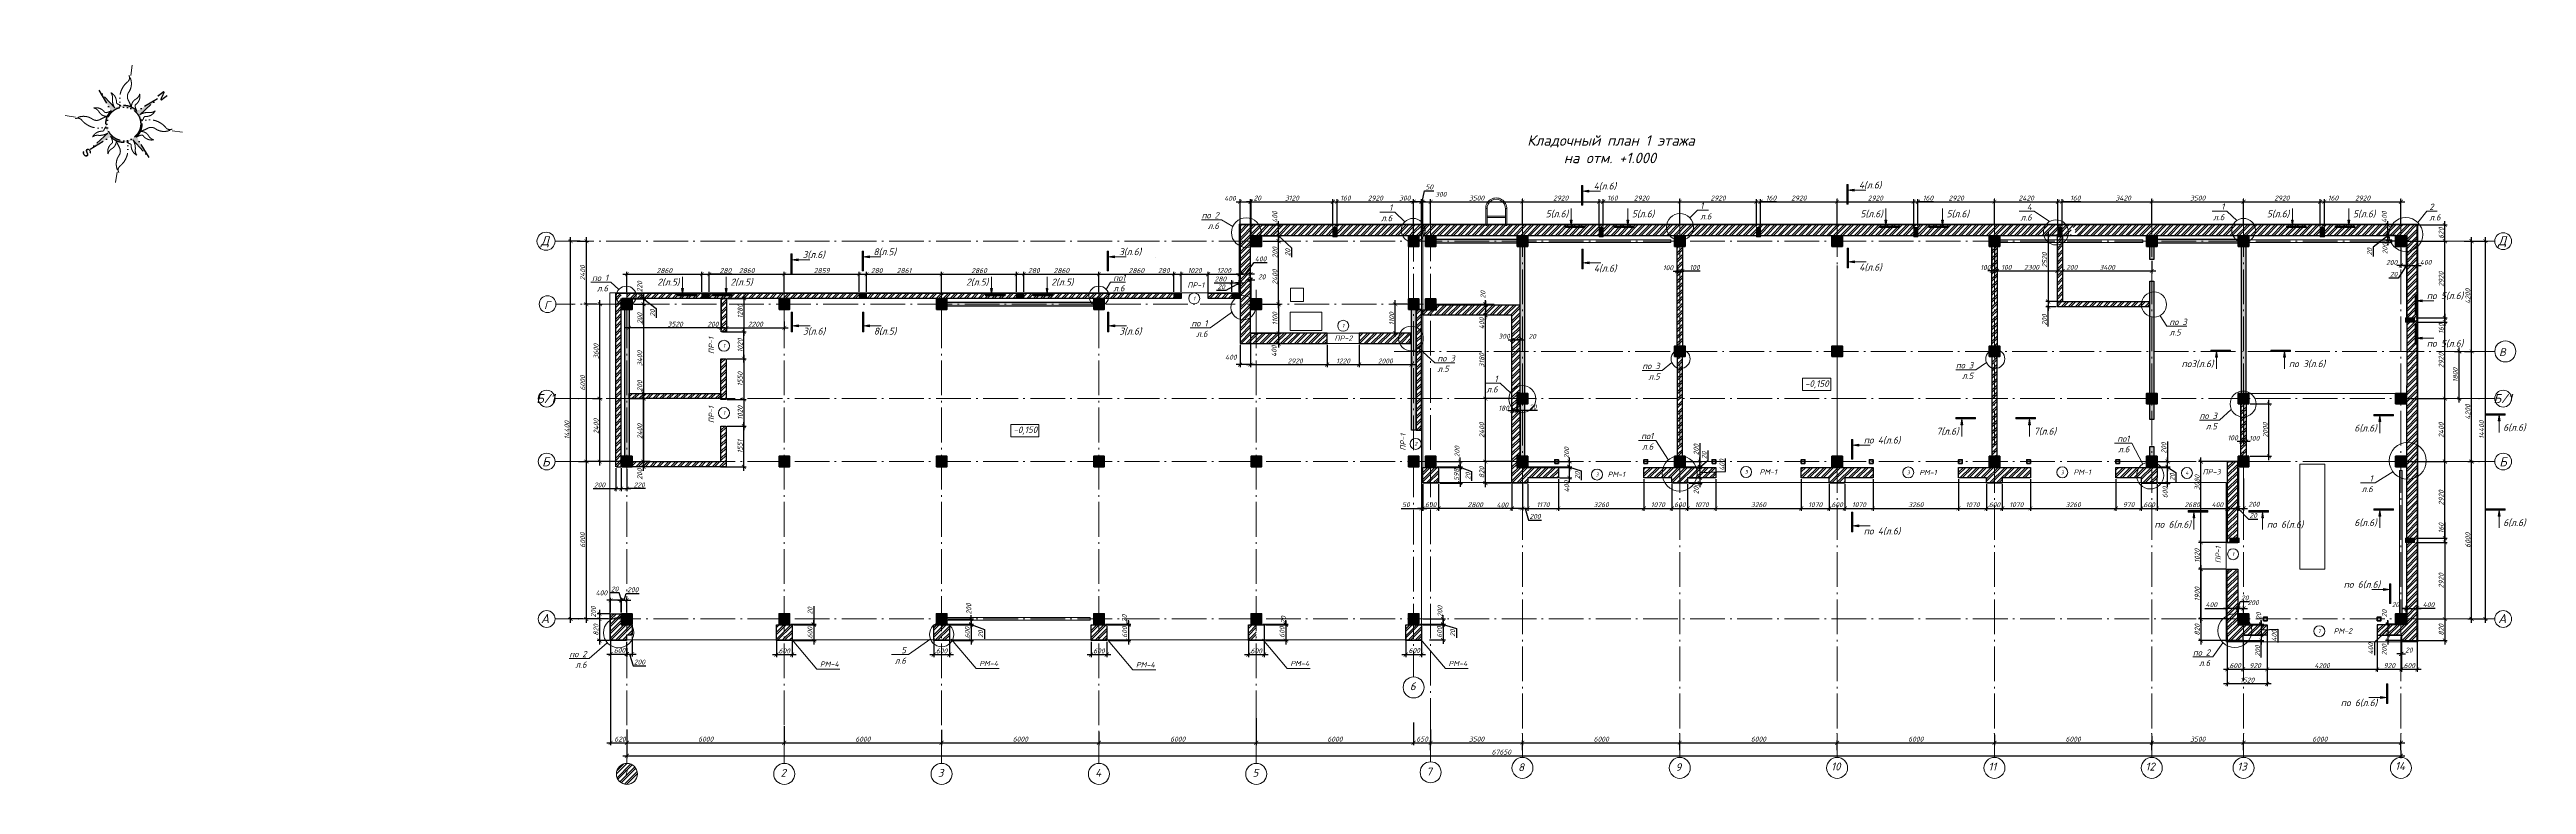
# Model space of a CAD drawing. Header units: millimetres. Extents: x -238377 to 196118, y -123284 to 30177.
# Drawn here: x -150085 to -55629, y 2163 to 30177 of the extents above; entities that cross this region are included whole.
import ezdxf
from ezdxf import colors
from ezdxf.entities.mleader import LeaderData, LeaderLine
from ezdxf.enums import TextEntityAlignment as Align
from ezdxf.math import Vec2, Vec3

# ---------------------------------------------------------------- set-up
doc = ezdxf.new("R2010")
doc.units = ezdxf.units.MM
doc.header["$MEASUREMENT"] = 0
doc.linetypes.add('ACAD_ISO14W100', pattern=[24, 12, -3, 0, -3, 0, -3, 0, -3])
doc.linetypes.add('Double Dashed', pattern=[1797.222233, 1325, -211.666656, 63.333344, -197.222233])
doc.layers.get('0').update_dxf_attribs({"lineweight": 5})
doc.layers.add('#Hatch', color=7, linetype='Continuous', lineweight=5, true_color=0x4d4d4d)
doc.layers.add('#Каркас', color=7, linetype='Continuous', lineweight=5, true_color=0x757575)
for name, color, linetype, lineweight in [('#Бетон', 10, 'Continuous', 15), ('#Выноски', 150, 'Continuous', 15), ('#Оси', 7, 'Continuous', 5), ('#размеры', 7, 'Continuous', 5), ('0_Ном._пера__99', 7, 'Continuous', 40), ('k_ Рамка', 7, 'Continuous', 50), ('Двери ArchiCAD_Ном._пера__96', 7, 'Continuous', 5), ('колонны_Ном._пера__94', 252, 'Continuous', 13), ('колонны_Ном._пера__99', 7, 'Continuous', 40), ('лестницы_Ном._пера__96', 7, 'Continuous', 13), ('ОВ_главный', 1, 'Continuous', 30), ('оси_Ном._пера__96', 7, 'Continuous', 5), ('оси_Ном._пера__97', 7, 'Continuous', 20), ('стены наруж_Ном._пера__96', 7, 'Continuous', 13), ('стены наруж_Ном._пера__97', 7, 'Continuous', 20), ('текст_Ном._пера__1', 7, 'Continuous', 0), ('текст_Ном._пера__98', 7, 'Continuous', 35), ('чертеж_Ном._пера__97', 7, 'Continuous', 20), ('чертеж_Ном._пера__98', 7, 'Continuous', 35), ('штриховка_Ном._пера__93', 253, 'Continuous', 5)]:
    doc.layers.add(name, color=color, linetype=linetype, lineweight=lineweight)
for name, color, linetype in [('#стены внутр', 152, 'Continuous'), ('#стены наруж', 7, 'Continuous'), ('Block01', 7, 'Continuous'), ('колонны', 7, 'Continuous'), ('оси', 7, 'Continuous'), ('чертеж', 7, 'Continuous')]:
    doc.layers.add(name, color=color, linetype=linetype)
doc.styles.get("Standard").update_dxf_attribs({"font": 'isocpeui.ttf'})
doc.styles.add('STEP PR', font='isocpeui.ttf')
doc.styles.add('СГЕНЕРИР_СТИЛЬ_2', font='gost_2_304-81_type.ttf')
doc.styles.add('СГЕНЕРИР_СТИЛЬ_3', font='gost_2_304-81_type.ttf')
doc.dimstyles.new('SPDS', dxfattribs={"dimscale": 10, "dimtxt": 2.5, "dimasz": 2, "dimexe": 1.25, "dimexo": 0.625, "dimtad": 1, "dimdec": 0, "dimrnd": 0.001, "dimtxsty": 'STEP PR', "dimblk": 'ARCHTICK', "dimcen": 2.5, "dimdle": 2, "dimclrd": 256, "dimclre": 256, "dimclrt": 7, "dimadec": 0, "dimazin": 2, "dimtfac": 0.75, "dimtdec": 0, "dimtmove": 1, "dimatfit": 3, "dimfxl": 1, "dimtolj": 1, "dimarcsym": 1})
pattern_1 = [(45, (-82796.33, -48984.63), (-132.58252, 132.58252), []), (45, (-82707.94, -48984.63), (-132.58252, 132.58252), [])]

# ---------------------------------------------------------------- blocks, each defined once
blk = doc.blocks.new('A$C32E329EE')
at = {"layer": 'колонны_Ном._пера__94', "linetype": 'Continuous', "true_color": 0x737373}
blk.add_hatch(color=8, dxfattribs=at).paths.add_polyline_path([(-138, -2520), (22, -2520), (22, 3080), (-138, 3080)])
at = {"layer": '#стены внутр', "lineweight": 30}
blk.add_lwpolyline([(-138, -2520), (-138, 3080), (22, 3080), (22, -2520)], dxfattribs=at)
blk = doc.blocks.new('A$C297C156A')
at = {"layer": 'колонны_Ном._пера__94', "linetype": 'Continuous', "true_color": 0x737373}
h = blk.add_hatch(color=8, dxfattribs=at)
h.paths.add_polyline_path([(-33, -4229), (127, -4229), (127, 1371), (-33, 1371)])
h.paths.add_polyline_path([(127, -4629), (-33, -4629), (-33, -6630), (127, -6630)])
at = {"layer": '#стены внутр', "lineweight": 30}
for points in [[(-33, -4229), (-33, 1371), (127, 1371), (127, -4229)], [(127, -4629), (127, -6630), (-33, -6630), (-33, -4629)]]:
    blk.add_lwpolyline(points, dxfattribs=at)
blk = doc.blocks.new('Связ001')
at = {"layer": '#Каркас', "color": 102, "linetype": 'Continuous', "lineweight": 9}
blk.add_lwpolyline([(5837, 0), (5837, 100), (0, 100), (0, 0), (5837, 0)], dxfattribs=at)
blk = doc.blocks.new('Колонна_15_1', base_point=(22379, 71856))
at = {"layer": 'колонны_Ном._пера__94', "linetype": 'Continuous', "true_color": 0x7d7d7d}
blk.add_hatch(color=8, dxfattribs=at).paths.add_polyline_path([(22179, 71647), (22579, 71647), (22579, 72047), (22179, 72047)])
blk.add_hatch(color=8, dxfattribs=at).paths.add_polyline_path([(22179, 71647), (22579, 71647), (22579, 72047), (22179, 72047)])
at = {"layer": 'колонны_Ном._пера__99', "linetype": 'Continuous', "flags": 128}
blk.add_lwpolyline([(22179, 71647), (22579, 71647), (22579, 72047), (22179, 72047)], close=True, dxfattribs=at)
at = {"layer": 'колонны_Ном._пера__99', "color": 8, "linetype": 'Continuous', "true_color": 0x737373, "flags": 128}
blk.add_lwpolyline([(22179, 71647), (22579, 71647), (22579, 72047), (22179, 72047)], close=True, dxfattribs=at)
at = {"layer": 'оси_Ном._пера__96', "color": 253, "lineweight": 5, "true_color": 0x9c9c9c}
for points in [[(22179, 71847), (22579, 71847)], [(22179, 71847), (22579, 71847)], [(22379, 72047), (22379, 71647)], [(22379, 72047), (22379, 71647)]]:
    blk.add_lwpolyline(points, dxfattribs=at)
blk = doc.blocks.new('Стандартный маркер сетки')
at = {"layer": 'оси_Ном._пера__96', "linetype": 'Double Dashed'}
blk.add_line((900, 0), (0, 0), dxfattribs=at)
at = {"layer": 'оси_Ном._пера__96', "linetype": 'Double Dashed', "lineweight": 5}
for p, q in [((900, 0), (17157, 0)), ((17157, 0), (18057, 0))]:
    blk.add_line(p, q, dxfattribs=at)
at = {"layer": 'оси_Ном._пера__96', "linetype": 'Double Dashed'}
blk.add_point((17157, 0), dxfattribs=at)
blk.add_point((17157, 0), dxfattribs=at)
at = {"layer": 'оси_Ном._пера__97', "linetype": 'Continuous'}
blk.add_circle((18457, 0), 400, dxfattribs=at)
at = {"layer": 'оси_Ном._пера__96', "style": 'СГЕНЕРИР_СТИЛЬ_3'}
blk.add_attdef('AC_MarkerText_1', text='', height=350, rotation=90, dxfattribs=at).set_placement((18727, -87), align=Align.BOTTOM_LEFT)
blk = doc.blocks.new('Стандартный маркер сетки_16')
at = {"layer": 'оси_Ном._пера__96', "linetype": 'Double Dashed'}
for p, q in [((900, 0), (0, 0)), ((900, 0), (41068, 0)), ((41068, 0), (41968, 0))]:
    blk.add_line(p, q, dxfattribs=at)
blk.add_point((900, 0), dxfattribs=at)
blk.add_point((900, 0), dxfattribs=at)
at = {"layer": 'оси_Ном._пера__97', "linetype": 'Continuous'}
blk.add_circle((-400, 0), 400, dxfattribs=at)
at = {"layer": 'оси_Ном._пера__96', "style": 'СГЕНЕРИР_СТИЛЬ_3'}
blk.add_attdef('AC_MarkerText_1', text='', height=350, rotation=180, dxfattribs=at).set_placement((-261, 270), align=Align.BOTTOM_LEFT)
blk = doc.blocks.new('Стандартный маркер сетки_17')
at = {"layer": 'оси_Ном._пера__96', "linetype": 'Double Dashed'}
for p, q in [((900, 0), (0, 0)), ((900, 0), (20403, 0)), ((20403, 0), (21303, 0))]:
    blk.add_line(p, q, dxfattribs=at)
blk.add_point((20403, 0), dxfattribs=at)
blk.add_point((20403, 0), dxfattribs=at)
at = {"layer": 'оси_Ном._пера__97', "linetype": 'Continuous'}
blk.add_circle((21703, 0), 400, dxfattribs=at)
at = {"layer": 'оси_Ном._пера__96', "style": 'СГЕНЕРИР_СТИЛЬ_3'}
blk.add_attdef('AC_MarkerText_1', text='', height=350, rotation=90, dxfattribs=at).set_placement((21973, -122), align=Align.BOTTOM_LEFT)
blk = doc.blocks.new('_ArchTick')
at = {"color": 0, "linetype": 'ByBlock', "const_width": 0.15}
blk.add_lwpolyline([(-0.5, -0.5), (0.5, 0.5)], dxfattribs=at)
blk = doc.blocks.new('*D461')
at = {"layer": '#размеры', "lineweight": -2, "transparency": 16777216}
for p, q in [((-128067, 4257), (-128067, 3161)), ((-128217, 3255), (-60267, 3255)), ((-60417, 3452), (-60417, 3161))]:
    blk.add_line(p, q, dxfattribs=at)
at = {"layer": 'Defpoints', "color": 0, "transparency": 16777216}
for p in [(-128067, 4303), (-60417, 3499), (-60417, 3255)]:
    blk.add_point(p, dxfattribs=at)
at = {"layer": '#размеры', "lineweight": -2, "transparency": 16777216, "xscale": 150, "yscale": 150, "zscale": 150, "rotation": 180}
blk.add_blockref('_ArchTick', (-128067, 3255), dxfattribs=at)
at = {"layer": '#размеры', "lineweight": -2, "transparency": 16777216, "xscale": 150, "yscale": 150, "zscale": 150}
blk.add_blockref('_ArchTick', (-60417, 3255), dxfattribs=at)
at = {"layer": '#размеры', "color": 7, "transparency": 16777216, "insert": (-94721, 3396), "char_height": 187.5, "attachment_point": 5, "style": 'STEP PR'}
blk.add_mtext('\\A1;67650', dxfattribs=at)
blk = doc.blocks.new('*D462')
at = {"layer": '#размеры', "lineweight": -2, "transparency": 16777216}
for p, q in [((-128688, 7804), (-128688, 3657)), ((-128067, 4051), (-128067, 3657)), ((-128838, 3751), (-127917, 3751))]:
    blk.add_line(p, q, dxfattribs=at)
at = {"layer": 'Defpoints', "color": 0, "transparency": 16777216}
for p in [(-128688, 7851), (-128067, 4098), (-128067, 3751)]:
    blk.add_point(p, dxfattribs=at)
at = {"layer": '#размеры', "lineweight": -2, "transparency": 16777216, "xscale": 150, "yscale": 150, "zscale": 150, "rotation": 180}
blk.add_blockref('_ArchTick', (-128688, 3751), dxfattribs=at)
at = {"layer": '#размеры', "lineweight": -2, "transparency": 16777216, "xscale": 150, "yscale": 150, "zscale": 150}
blk.add_blockref('_ArchTick', (-128067, 3751), dxfattribs=at)
at = {"layer": '#размеры', "color": 7, "transparency": 16777216, "insert": (-128332, 3891), "char_height": 187.5, "attachment_point": 5, "style": 'STEP PR'}
blk.add_mtext('\\A1;620', dxfattribs=at)
blk = doc.blocks.new('*D463')
at = {"layer": '#размеры', "lineweight": -2, "transparency": 16777216}
for p, q in [((-128067, 4131), (-128067, 3657)), ((-122067, 4382), (-122067, 3657)), ((-128217, 3751), (-121917, 3751))]:
    blk.add_line(p, q, dxfattribs=at)
at = {"layer": 'Defpoints', "color": 0, "transparency": 16777216}
for p in [(-128067, 4178), (-122067, 4429), (-122067, 3751)]:
    blk.add_point(p, dxfattribs=at)
at = {"layer": '#размеры', "lineweight": -2, "transparency": 16777216, "xscale": 150, "yscale": 150, "zscale": 150, "rotation": 180}
blk.add_blockref('_ArchTick', (-128067, 3751), dxfattribs=at)
at = {"layer": '#размеры', "lineweight": -2, "transparency": 16777216, "xscale": 150, "yscale": 150, "zscale": 150}
blk.add_blockref('_ArchTick', (-122067, 3751), dxfattribs=at)
at = {"layer": '#размеры', "color": 7, "transparency": 16777216, "insert": (-125063, 3891), "char_height": 187.5, "attachment_point": 5, "style": 'STEP PR'}
blk.add_mtext('\\A1;6000', dxfattribs=at)
blk = doc.blocks.new('*D464')
at = {"layer": '#размеры', "lineweight": -2, "transparency": 16777216}
for p, q in [((-122067, 4302), (-122067, 3657)), ((-116067, 4240), (-116067, 3657)), ((-122217, 3751), (-115917, 3751))]:
    blk.add_line(p, q, dxfattribs=at)
at = {"layer": 'Defpoints', "color": 0, "transparency": 16777216}
for p in [(-122067, 4349), (-116067, 4287), (-116067, 3751)]:
    blk.add_point(p, dxfattribs=at)
at = {"layer": '#размеры', "lineweight": -2, "transparency": 16777216, "xscale": 150, "yscale": 150, "zscale": 150, "rotation": 180}
blk.add_blockref('_ArchTick', (-122067, 3751), dxfattribs=at)
at = {"layer": '#размеры', "lineweight": -2, "transparency": 16777216, "xscale": 150, "yscale": 150, "zscale": 150}
blk.add_blockref('_ArchTick', (-116067, 3751), dxfattribs=at)
at = {"layer": '#размеры', "color": 7, "transparency": 16777216, "insert": (-119067, 3891), "char_height": 187.5, "attachment_point": 5, "style": 'STEP PR'}
blk.add_mtext('\\A1;6000', dxfattribs=at)
blk = doc.blocks.new('*D465')
at = {"layer": '#размеры', "lineweight": -2, "transparency": 16777216}
for p, q in [((-116067, 4240), (-116067, 3657)), ((-110067, 4171), (-110067, 3657)), ((-116217, 3751), (-109917, 3751))]:
    blk.add_line(p, q, dxfattribs=at)
at = {"layer": 'Defpoints', "color": 0, "transparency": 16777216}
for p in [(-116067, 4287), (-110067, 4217), (-110067, 3751)]:
    blk.add_point(p, dxfattribs=at)
at = {"layer": '#размеры', "lineweight": -2, "transparency": 16777216, "xscale": 150, "yscale": 150, "zscale": 150, "rotation": 180}
blk.add_blockref('_ArchTick', (-116067, 3751), dxfattribs=at)
at = {"layer": '#размеры', "lineweight": -2, "transparency": 16777216, "xscale": 150, "yscale": 150, "zscale": 150}
blk.add_blockref('_ArchTick', (-110067, 3751), dxfattribs=at)
at = {"layer": '#размеры', "color": 7, "transparency": 16777216, "insert": (-113063, 3891), "char_height": 187.5, "attachment_point": 5, "style": 'STEP PR'}
blk.add_mtext('\\A1;6000', dxfattribs=at)
blk = doc.blocks.new('*D466')
at = {"layer": '#размеры', "lineweight": -2, "transparency": 16777216}
for p, q in [((-110067, 4171), (-110067, 3657)), ((-104067, 4311), (-104067, 3657)), ((-110217, 3751), (-103917, 3751))]:
    blk.add_line(p, q, dxfattribs=at)
at = {"layer": 'Defpoints', "color": 0, "transparency": 16777216}
for p in [(-110067, 4217), (-104067, 4358), (-104067, 3751)]:
    blk.add_point(p, dxfattribs=at)
at = {"layer": '#размеры', "lineweight": -2, "transparency": 16777216, "xscale": 150, "yscale": 150, "zscale": 150, "rotation": 180}
blk.add_blockref('_ArchTick', (-110067, 3751), dxfattribs=at)
at = {"layer": '#размеры', "lineweight": -2, "transparency": 16777216, "xscale": 150, "yscale": 150, "zscale": 150}
blk.add_blockref('_ArchTick', (-104067, 3751), dxfattribs=at)
at = {"layer": '#размеры', "color": 7, "transparency": 16777216, "insert": (-107063, 3891), "char_height": 187.5, "attachment_point": 5, "style": 'STEP PR'}
blk.add_mtext('\\A1;6000', dxfattribs=at)
blk = doc.blocks.new('*D467')
at = {"layer": '#размеры', "lineweight": -2, "transparency": 16777216}
for p, q in [((-104067, 4684), (-104067, 3657)), ((-98067, 4524), (-98067, 3657)), ((-104217, 3751), (-97917, 3751))]:
    blk.add_line(p, q, dxfattribs=at)
at = {"layer": 'Defpoints', "color": 0, "transparency": 16777216}
for p in [(-104067, 4731), (-98067, 4570), (-98067, 3751)]:
    blk.add_point(p, dxfattribs=at)
at = {"layer": '#размеры', "lineweight": -2, "transparency": 16777216, "xscale": 150, "yscale": 150, "zscale": 150, "rotation": 180}
blk.add_blockref('_ArchTick', (-104067, 3751), dxfattribs=at)
at = {"layer": '#размеры', "lineweight": -2, "transparency": 16777216, "xscale": 150, "yscale": 150, "zscale": 150}
blk.add_blockref('_ArchTick', (-98067, 3751), dxfattribs=at)
at = {"layer": '#размеры', "color": 7, "transparency": 16777216, "insert": (-101067, 3891), "char_height": 187.5, "attachment_point": 5, "style": 'STEP PR'}
blk.add_mtext('\\A1;6000', dxfattribs=at)
blk = doc.blocks.new('*D468')
at = {"layer": '#размеры', "lineweight": -2, "transparency": 16777216}
for p, q in [((-98067, 4131), (-98067, 3657)), ((-97417, 4253), (-97417, 3657)), ((-98217, 3751), (-97267, 3751))]:
    blk.add_line(p, q, dxfattribs=at)
at = {"layer": 'Defpoints', "color": 0, "transparency": 16777216}
for p in [(-98067, 4177), (-97417, 4300), (-97417, 3751)]:
    blk.add_point(p, dxfattribs=at)
at = {"layer": '#размеры', "lineweight": -2, "transparency": 16777216, "xscale": 150, "yscale": 150, "zscale": 150, "rotation": 180}
blk.add_blockref('_ArchTick', (-98067, 3751), dxfattribs=at)
at = {"layer": '#размеры', "lineweight": -2, "transparency": 16777216, "xscale": 150, "yscale": 150, "zscale": 150}
blk.add_blockref('_ArchTick', (-97417, 3751), dxfattribs=at)
at = {"layer": '#размеры', "color": 7, "transparency": 16777216, "insert": (-97742, 3891), "char_height": 187.5, "attachment_point": 5, "style": 'STEP PR'}
blk.add_mtext('\\A1;650', dxfattribs=at)
blk = doc.blocks.new('*D469')
at = {"layer": '#размеры', "lineweight": -2, "transparency": 16777216}
for p, q in [((-97417, 3466), (-97417, 3844)), ((-93917, 3466), (-93917, 3844)), ((-97567, 3751), (-93767, 3751))]:
    blk.add_line(p, q, dxfattribs=at)
at = {"layer": 'Defpoints', "color": 0, "transparency": 16777216}
for p in [(-97417, 3419), (-93917, 3751), (-93917, 3419)]:
    blk.add_point(p, dxfattribs=at)
at = {"layer": '#размеры', "lineweight": -2, "transparency": 16777216, "xscale": 150, "yscale": 150, "zscale": 150, "rotation": 180}
blk.add_blockref('_ArchTick', (-97417, 3751), dxfattribs=at)
at = {"layer": '#размеры', "lineweight": -2, "transparency": 16777216, "xscale": 150, "yscale": 150, "zscale": 150}
blk.add_blockref('_ArchTick', (-93917, 3751), dxfattribs=at)
at = {"layer": '#размеры', "color": 7, "transparency": 16777216, "insert": (-95667, 3891), "char_height": 187.5, "attachment_point": 5, "style": 'STEP PR'}
blk.add_mtext('\\A1;3500', dxfattribs=at)
blk = doc.blocks.new('*D470')
at = {"layer": '#размеры', "lineweight": -2, "transparency": 16777216}
for p, q in [((-93917, 3822), (-93917, 3657)), ((-87917, 3466), (-87917, 3844)), ((-94067, 3751), (-87767, 3751))]:
    blk.add_line(p, q, dxfattribs=at)
at = {"layer": 'Defpoints', "color": 0, "transparency": 16777216}
for p in [(-93917, 3869), (-87917, 3751), (-87917, 3419)]:
    blk.add_point(p, dxfattribs=at)
at = {"layer": '#размеры', "lineweight": -2, "transparency": 16777216, "xscale": 150, "yscale": 150, "zscale": 150, "rotation": 180}
blk.add_blockref('_ArchTick', (-93917, 3751), dxfattribs=at)
at = {"layer": '#размеры', "lineweight": -2, "transparency": 16777216, "xscale": 150, "yscale": 150, "zscale": 150}
blk.add_blockref('_ArchTick', (-87917, 3751), dxfattribs=at)
at = {"layer": '#размеры', "color": 7, "transparency": 16777216, "insert": (-90913, 3891), "char_height": 187.5, "attachment_point": 5, "style": 'STEP PR'}
blk.add_mtext('\\A1;6000', dxfattribs=at)
blk = doc.blocks.new('*D471')
at = {"layer": '#размеры', "lineweight": -2, "transparency": 16777216}
for p, q in [((-87917, 3466), (-87917, 3844)), ((-81917, 3466), (-81917, 3844)), ((-88067, 3751), (-81767, 3751))]:
    blk.add_line(p, q, dxfattribs=at)
at = {"layer": 'Defpoints', "color": 0, "transparency": 16777216}
for p in [(-87917, 3419), (-81917, 3751), (-81917, 3419)]:
    blk.add_point(p, dxfattribs=at)
at = {"layer": '#размеры', "lineweight": -2, "transparency": 16777216, "xscale": 150, "yscale": 150, "zscale": 150, "rotation": 180}
blk.add_blockref('_ArchTick', (-87917, 3751), dxfattribs=at)
at = {"layer": '#размеры', "lineweight": -2, "transparency": 16777216, "xscale": 150, "yscale": 150, "zscale": 150}
blk.add_blockref('_ArchTick', (-81917, 3751), dxfattribs=at)
at = {"layer": '#размеры', "color": 7, "transparency": 16777216, "insert": (-84917, 3891), "char_height": 187.5, "attachment_point": 5, "style": 'STEP PR'}
blk.add_mtext('\\A1;6000', dxfattribs=at)
blk = doc.blocks.new('*D472')
at = {"layer": '#размеры', "lineweight": -2, "transparency": 16777216}
for p, q in [((-81917, 3546), (-81917, 3844)), ((-75917, 3979), (-75917, 3657)), ((-82067, 3751), (-75767, 3751))]:
    blk.add_line(p, q, dxfattribs=at)
at = {"layer": 'Defpoints', "color": 0, "transparency": 16777216}
for p in [(-75917, 4026), (-81917, 3499), (-75917, 3751)]:
    blk.add_point(p, dxfattribs=at)
at = {"layer": '#размеры', "lineweight": -2, "transparency": 16777216, "xscale": 150, "yscale": 150, "zscale": 150, "rotation": 180}
blk.add_blockref('_ArchTick', (-81917, 3751), dxfattribs=at)
at = {"layer": '#размеры', "lineweight": -2, "transparency": 16777216, "xscale": 150, "yscale": 150, "zscale": 150}
blk.add_blockref('_ArchTick', (-75917, 3751), dxfattribs=at)
at = {"layer": '#размеры', "color": 7, "transparency": 16777216, "insert": (-78917, 3891), "char_height": 187.5, "attachment_point": 5, "style": 'STEP PR'}
blk.add_mtext('\\A1;6000', dxfattribs=at)
blk = doc.blocks.new('*D473')
at = {"layer": '#размеры', "lineweight": -2, "transparency": 16777216}
for p, q in [((-75917, 4059), (-75917, 3657)), ((-69917, 3998), (-69917, 3657)), ((-76067, 3751), (-69767, 3751))]:
    blk.add_line(p, q, dxfattribs=at)
at = {"layer": 'Defpoints', "color": 0, "transparency": 16777216}
for p in [(-75917, 4106), (-69917, 4045), (-69917, 3751)]:
    blk.add_point(p, dxfattribs=at)
at = {"layer": '#размеры', "lineweight": -2, "transparency": 16777216, "xscale": 150, "yscale": 150, "zscale": 150, "rotation": 180}
blk.add_blockref('_ArchTick', (-75917, 3751), dxfattribs=at)
at = {"layer": '#размеры', "lineweight": -2, "transparency": 16777216, "xscale": 150, "yscale": 150, "zscale": 150}
blk.add_blockref('_ArchTick', (-69917, 3751), dxfattribs=at)
at = {"layer": '#размеры', "color": 7, "transparency": 16777216, "insert": (-72917, 3891), "char_height": 187.5, "attachment_point": 5, "style": 'STEP PR'}
blk.add_mtext('\\A1;6000', dxfattribs=at)
blk = doc.blocks.new('*D474')
at = {"layer": '#размеры', "lineweight": -2, "transparency": 16777216}
for p, q in [((-69917, 3466), (-69917, 3844)), ((-66417, 3546), (-66417, 3844)), ((-70067, 3751), (-66267, 3751))]:
    blk.add_line(p, q, dxfattribs=at)
at = {"layer": 'Defpoints', "color": 0, "transparency": 16777216}
for p in [(-69917, 3419), (-66417, 3751), (-66417, 3499)]:
    blk.add_point(p, dxfattribs=at)
at = {"layer": '#размеры', "lineweight": -2, "transparency": 16777216, "xscale": 150, "yscale": 150, "zscale": 150, "rotation": 180}
blk.add_blockref('_ArchTick', (-69917, 3751), dxfattribs=at)
at = {"layer": '#размеры', "lineweight": -2, "transparency": 16777216, "xscale": 150, "yscale": 150, "zscale": 150}
blk.add_blockref('_ArchTick', (-66417, 3751), dxfattribs=at)
at = {"layer": '#размеры', "color": 7, "transparency": 16777216, "insert": (-68163, 3891), "char_height": 187.5, "attachment_point": 5, "style": 'STEP PR'}
blk.add_mtext('\\A1;3500', dxfattribs=at)
blk = doc.blocks.new('*D475')
at = {"layer": '#размеры', "lineweight": -2, "transparency": 16777216}
for p, q in [((-66417, 3466), (-66417, 3844)), ((-60417, 3466), (-60417, 3844)), ((-66567, 3751), (-60267, 3751))]:
    blk.add_line(p, q, dxfattribs=at)
at = {"layer": 'Defpoints', "color": 0, "transparency": 16777216}
for p in [(-66417, 3419), (-60417, 3751), (-60417, 3419)]:
    blk.add_point(p, dxfattribs=at)
at = {"layer": '#размеры', "lineweight": -2, "transparency": 16777216, "xscale": 150, "yscale": 150, "zscale": 150, "rotation": 180}
blk.add_blockref('_ArchTick', (-66417, 3751), dxfattribs=at)
at = {"layer": '#размеры', "lineweight": -2, "transparency": 16777216, "xscale": 150, "yscale": 150, "zscale": 150}
blk.add_blockref('_ArchTick', (-60417, 3751), dxfattribs=at)
at = {"layer": '#размеры', "color": 7, "transparency": 16777216, "insert": (-63508, 3891), "char_height": 187.5, "attachment_point": 5, "style": 'STEP PR'}
blk.add_mtext('\\A1;6000', dxfattribs=at)
blk = doc.blocks.new('*D476')
at = {"layer": '#размеры', "lineweight": -2, "transparency": 16777216}
for p, q in [((-57666, 14471), (-57816, 14471)), ((-57722, 8321), (-57722, 14621)), ((-57734, 8471), (-57816, 8471))]:
    blk.add_line(p, q, dxfattribs=at)
at = {"layer": 'Defpoints', "color": 0, "transparency": 16777216}
for p in [(-57722, 14471), (-57619, 14471), (-57687, 8471)]:
    blk.add_point(p, dxfattribs=at)
at = {"layer": '#размеры', "lineweight": -2, "transparency": 16777216, "xscale": 150, "yscale": 150, "zscale": 150}
for p, rotation in [((-57722, 14471), 90), ((-57722, 8471), 270)]:
    blk.add_blockref('_ArchTick', p, dxfattribs=dict(at, rotation=rotation))
at = {"layer": '#размеры', "color": 7, "transparency": 16777216, "insert": (-57863, 11471), "char_height": 187.5, "attachment_point": 5, "rotation": 90, "style": 'STEP PR'}
blk.add_mtext('\\A1;6000', dxfattribs=at)
blk = doc.blocks.new('*D477')
at = {"layer": '#размеры', "lineweight": -2, "transparency": 16777216}
for p, q in [((-57994, 18671), (-57628, 18671)), ((-57722, 14321), (-57722, 18821)), ((-57867, 14471), (-57628, 14471))]:
    blk.add_line(p, q, dxfattribs=at)
at = {"layer": 'Defpoints', "color": 0, "transparency": 16777216}
for p in [(-58041, 18671), (-57722, 18671), (-57914, 14471)]:
    blk.add_point(p, dxfattribs=at)
at = {"layer": '#размеры', "lineweight": -2, "transparency": 16777216, "xscale": 150, "yscale": 150, "zscale": 150}
for p, rotation in [((-57722, 18671), 90), ((-57722, 14471), 270)]:
    blk.add_blockref('_ArchTick', p, dxfattribs=dict(at, rotation=rotation))
at = {"layer": '#размеры', "color": 7, "transparency": 16777216, "insert": (-57863, 16363), "char_height": 187.5, "attachment_point": 5, "rotation": 90, "style": 'STEP PR'}
blk.add_mtext('\\A1;4200', dxfattribs=at)
blk = doc.blocks.new('*D478')
at = {"layer": '#размеры', "lineweight": -2, "transparency": 16777216}
for p, q in [((-58000, 22871), (-57628, 22871)), ((-57722, 18521), (-57722, 23021)), ((-57938, 18671), (-57628, 18671))]:
    blk.add_line(p, q, dxfattribs=at)
at = {"layer": 'Defpoints', "color": 0, "transparency": 16777216}
for p in [(-58047, 22871), (-57722, 22871), (-57985, 18671)]:
    blk.add_point(p, dxfattribs=at)
at = {"layer": '#размеры', "lineweight": -2, "transparency": 16777216, "xscale": 150, "yscale": 150, "zscale": 150}
for p, rotation in [((-57722, 22871), 90), ((-57722, 18671), 270)]:
    blk.add_blockref('_ArchTick', p, dxfattribs=dict(at, rotation=rotation))
at = {"layer": '#размеры', "color": 7, "transparency": 16777216, "insert": (-57863, 20771), "char_height": 187.5, "attachment_point": 5, "rotation": 90, "style": 'STEP PR'}
blk.add_mtext('\\A1;4200', dxfattribs=at)
blk = doc.blocks.new('*D479')
at = {"layer": '#размеры', "lineweight": -2, "transparency": 16777216}
for p, q in [((-57974, 22871), (-57103, 22871)), ((-57197, 8321), (-57197, 23021)), ((-57866, 8471), (-57103, 8471))]:
    blk.add_line(p, q, dxfattribs=at)
at = {"layer": 'Defpoints', "color": 0, "transparency": 16777216}
for p in [(-58021, 22871), (-57197, 22871), (-57913, 8471)]:
    blk.add_point(p, dxfattribs=at)
at = {"layer": '#размеры', "lineweight": -2, "transparency": 16777216, "xscale": 150, "yscale": 150, "zscale": 150}
for p, rotation in [((-57197, 22871), 90), ((-57197, 8471), 270)]:
    blk.add_blockref('_ArchTick', p, dxfattribs=dict(at, rotation=rotation))
at = {"layer": '#размеры', "color": 7, "transparency": 16777216, "insert": (-57337, 15685), "char_height": 187.5, "attachment_point": 5, "rotation": 90, "style": 'STEP PR'}
blk.add_mtext('\\A1;14400', dxfattribs=at)
blk = doc.blocks.new('*D480')
at = {"layer": '#размеры', "lineweight": -2, "transparency": 16777216}
for p, q in [((-128688, 7604), (-128688, 7039)), ((-128087, 7597), (-128087, 7039)), ((-128838, 7133), (-127937, 7133))]:
    blk.add_line(p, q, dxfattribs=at)
at = {"layer": 'Defpoints', "color": 0, "transparency": 16777216}
for p in [(-128688, 7651), (-128087, 7644), (-128087, 7133)]:
    blk.add_point(p, dxfattribs=at)
at = {"layer": '#размеры', "lineweight": -2, "transparency": 16777216, "xscale": 150, "yscale": 150, "zscale": 150, "rotation": 180}
blk.add_blockref('_ArchTick', (-128688, 7133), dxfattribs=at)
at = {"layer": '#размеры', "lineweight": -2, "transparency": 16777216, "xscale": 150, "yscale": 150, "zscale": 150}
blk.add_blockref('_ArchTick', (-128087, 7133), dxfattribs=at)
at = {"layer": '#размеры', "color": 7, "transparency": 16777216, "insert": (-128349, 7273), "char_height": 187.5, "attachment_point": 5, "style": 'STEP PR'}
blk.add_mtext('\\A1;600', dxfattribs=at)
blk = doc.blocks.new('*D481')
at = {"layer": '#размеры', "lineweight": -2, "transparency": 16777216}
for p, q in [((-122367, 7734), (-122367, 7019)), ((-121767, 7734), (-121767, 7019)), ((-122517, 7113), (-121617, 7113))]:
    blk.add_line(p, q, dxfattribs=at)
at = {"layer": 'Defpoints', "color": 0, "transparency": 16777216}
for p in [(-122367, 7781), (-121767, 7781), (-121767, 7113)]:
    blk.add_point(p, dxfattribs=at)
at = {"layer": '#размеры', "lineweight": -2, "transparency": 16777216, "xscale": 150, "yscale": 150, "zscale": 150, "rotation": 180}
blk.add_blockref('_ArchTick', (-122367, 7113), dxfattribs=at)
at = {"layer": '#размеры', "lineweight": -2, "transparency": 16777216, "xscale": 150, "yscale": 150, "zscale": 150}
blk.add_blockref('_ArchTick', (-121767, 7113), dxfattribs=at)
at = {"layer": '#размеры', "color": 7, "transparency": 16777216, "insert": (-122067, 7253), "char_height": 187.5, "attachment_point": 5, "style": 'STEP PR'}
blk.add_mtext('\\A1;600', dxfattribs=at)
blk = doc.blocks.new('*D482')
at = {"layer": '#размеры', "lineweight": -2, "transparency": 16777216}
for p, q in [((-116367, 7734), (-116367, 7019)), ((-115767, 7734), (-115767, 7019)), ((-116517, 7113), (-115617, 7113))]:
    blk.add_line(p, q, dxfattribs=at)
at = {"layer": 'Defpoints', "color": 0, "transparency": 16777216}
for p in [(-116367, 7781), (-115767, 7781), (-115767, 7113)]:
    blk.add_point(p, dxfattribs=at)
at = {"layer": '#размеры', "lineweight": -2, "transparency": 16777216, "xscale": 150, "yscale": 150, "zscale": 150, "rotation": 180}
blk.add_blockref('_ArchTick', (-116367, 7113), dxfattribs=at)
at = {"layer": '#размеры', "lineweight": -2, "transparency": 16777216, "xscale": 150, "yscale": 150, "zscale": 150}
blk.add_blockref('_ArchTick', (-115767, 7113), dxfattribs=at)
at = {"layer": '#размеры', "color": 7, "transparency": 16777216, "insert": (-116067, 7253), "char_height": 187.5, "attachment_point": 5, "style": 'STEP PR'}
blk.add_mtext('\\A1;600', dxfattribs=at)
blk = doc.blocks.new('*D483')
at = {"layer": '#размеры', "lineweight": -2, "transparency": 16777216}
for p, q in [((-110367, 7604), (-110367, 7019)), ((-109767, 7604), (-109767, 7019)), ((-110517, 7113), (-109617, 7113))]:
    blk.add_line(p, q, dxfattribs=at)
at = {"layer": 'Defpoints', "color": 0, "transparency": 16777216}
for p in [(-110367, 7651), (-109767, 7651), (-109767, 7113)]:
    blk.add_point(p, dxfattribs=at)
at = {"layer": '#размеры', "lineweight": -2, "transparency": 16777216, "xscale": 150, "yscale": 150, "zscale": 150, "rotation": 180}
blk.add_blockref('_ArchTick', (-110367, 7113), dxfattribs=at)
at = {"layer": '#размеры', "lineweight": -2, "transparency": 16777216, "xscale": 150, "yscale": 150, "zscale": 150}
blk.add_blockref('_ArchTick', (-109767, 7113), dxfattribs=at)
at = {"layer": '#размеры', "color": 7, "transparency": 16777216, "insert": (-110067, 7253), "char_height": 187.5, "attachment_point": 5, "style": 'STEP PR'}
blk.add_mtext('\\A1;600', dxfattribs=at)
blk = doc.blocks.new('*D484')
at = {"layer": '#размеры', "lineweight": -2, "transparency": 16777216}
for p, q in [((-104367, 7854), (-104367, 7019)), ((-103767, 7854), (-103767, 7019)), ((-104517, 7113), (-103617, 7113))]:
    blk.add_line(p, q, dxfattribs=at)
at = {"layer": 'Defpoints', "color": 0, "transparency": 16777216}
for p in [(-104367, 7901), (-103767, 7901), (-103767, 7113)]:
    blk.add_point(p, dxfattribs=at)
at = {"layer": '#размеры', "lineweight": -2, "transparency": 16777216, "xscale": 150, "yscale": 150, "zscale": 150, "rotation": 180}
blk.add_blockref('_ArchTick', (-104367, 7113), dxfattribs=at)
at = {"layer": '#размеры', "lineweight": -2, "transparency": 16777216, "xscale": 150, "yscale": 150, "zscale": 150}
blk.add_blockref('_ArchTick', (-103767, 7113), dxfattribs=at)
at = {"layer": '#размеры', "color": 7, "transparency": 16777216, "insert": (-104067, 7253), "char_height": 187.5, "attachment_point": 5, "style": 'STEP PR'}
blk.add_mtext('\\A1;600', dxfattribs=at)
blk = doc.blocks.new('*D485')
at = {"layer": '#размеры', "lineweight": -2, "transparency": 16777216}
for p, q in [((-98367, 7854), (-98367, 7019)), ((-97767, 7815), (-97767, 7019)), ((-98517, 7113), (-97617, 7113))]:
    blk.add_line(p, q, dxfattribs=at)
at = {"layer": 'Defpoints', "color": 0, "transparency": 16777216}
for p in [(-98367, 7901), (-97767, 7862), (-97767, 7113)]:
    blk.add_point(p, dxfattribs=at)
at = {"layer": '#размеры', "lineweight": -2, "transparency": 16777216, "xscale": 150, "yscale": 150, "zscale": 150, "rotation": 180}
blk.add_blockref('_ArchTick', (-98367, 7113), dxfattribs=at)
at = {"layer": '#размеры', "lineweight": -2, "transparency": 16777216, "xscale": 150, "yscale": 150, "zscale": 150}
blk.add_blockref('_ArchTick', (-97767, 7113), dxfattribs=at)
at = {"layer": '#размеры', "color": 7, "transparency": 16777216, "insert": (-98042, 7269), "char_height": 187.5, "attachment_point": 5, "style": 'STEP PR'}
blk.add_mtext('\\A1;600', dxfattribs=at)
blk = doc.blocks.new('*D486')
at = {"layer": '#размеры', "lineweight": -2, "transparency": 16777216}
for p, q in [((-65517, 8044), (-65517, 6461)), ((-61317, 8044), (-61317, 6461)), ((-65667, 6554), (-61167, 6554))]:
    blk.add_line(p, q, dxfattribs=at)
at = {"layer": 'Defpoints', "color": 0, "transparency": 16777216}
for p in [(-65517, 8091), (-61317, 8091), (-61317, 6554)]:
    blk.add_point(p, dxfattribs=at)
at = {"layer": '#размеры', "lineweight": -2, "transparency": 16777216, "xscale": 150, "yscale": 150, "zscale": 150, "rotation": 180}
blk.add_blockref('_ArchTick', (-65517, 6554), dxfattribs=at)
at = {"layer": '#размеры', "lineweight": -2, "transparency": 16777216, "xscale": 150, "yscale": 150, "zscale": 150}
blk.add_blockref('_ArchTick', (-61317, 6554), dxfattribs=at)
at = {"layer": '#размеры', "color": 7, "transparency": 16777216, "insert": (-63422, 6695), "char_height": 187.5, "attachment_point": 5, "style": 'STEP PR'}
blk.add_mtext('\\A1;4200', dxfattribs=at)
blk = doc.blocks.new('*D487')
at = {"layer": '#размеры', "lineweight": -2, "transparency": 16777216}
for p, q in [((-59750, 14471), (-58647, 14471)), ((-58741, 11401), (-58741, 14621)), ((-59850, 11551), (-58647, 11551))]:
    blk.add_line(p, q, dxfattribs=at)
at = {"layer": 'Defpoints', "color": 0, "transparency": 16777216}
for p in [(-59797, 14471), (-58741, 14471), (-59897, 11551)]:
    blk.add_point(p, dxfattribs=at)
at = {"layer": '#размеры', "lineweight": -2, "transparency": 16777216, "xscale": 150, "yscale": 150, "zscale": 150}
for p, rotation in [((-58741, 14471), 90), ((-58741, 11551), 270)]:
    blk.add_blockref('_ArchTick', p, dxfattribs=dict(at, rotation=rotation))
at = {"layer": '#размеры', "color": 7, "transparency": 16777216, "insert": (-58882, 13093), "char_height": 187.5, "attachment_point": 5, "rotation": 90, "style": 'STEP PR'}
blk.add_mtext('\\A1;2920', dxfattribs=at)
blk = doc.blocks.new('*D488')
at = {"layer": '#размеры', "lineweight": -2, "transparency": 16777216}
for p, q in [((-58741, 16721), (-58741, 19941)), ((-59850, 19791), (-58647, 19791)), ((-59750, 16871), (-58647, 16871))]:
    blk.add_line(p, q, dxfattribs=at)
at = {"layer": 'Defpoints', "color": 0, "transparency": 16777216}
for p in [(-59897, 19791), (-58741, 19791), (-59797, 16871)]:
    blk.add_point(p, dxfattribs=at)
at = {"layer": '#размеры', "lineweight": -2, "transparency": 16777216, "xscale": 150, "yscale": 150, "zscale": 150}
for p, rotation in [((-58741, 19791), 90), ((-58741, 16871), 270)]:
    blk.add_blockref('_ArchTick', p, dxfattribs=dict(at, rotation=rotation))
at = {"layer": '#размеры', "color": 7, "transparency": 16777216, "insert": (-58882, 18331), "char_height": 187.5, "attachment_point": 5, "rotation": 90, "style": 'STEP PR'}
blk.add_mtext('\\A1;2920', dxfattribs=at)
blk = doc.blocks.new('*D489')
at = {"layer": '#размеры', "lineweight": -2, "transparency": 16777216}
for p, q in [((-127184, 14471), (-127530, 14471)), ((-126057, 14271), (-127530, 14271)), ((-127437, 14121), (-127437, 14621))]:
    blk.add_line(p, q, dxfattribs=at)
at = {"layer": 'Defpoints', "color": 0, "transparency": 16777216}
for p in [(-127437, 14471), (-127137, 14471), (-126010, 14271)]:
    blk.add_point(p, dxfattribs=at)
at = {"layer": '#размеры', "lineweight": -2, "transparency": 16777216, "xscale": 150, "yscale": 150, "zscale": 150}
for p, rotation in [((-127437, 14471), 90), ((-127437, 14271), 270)]:
    blk.add_blockref('_ArchTick', p, dxfattribs=dict(at, rotation=rotation))
at = {"layer": '#размеры', "color": 7, "transparency": 16777216, "insert": (-127577, 13994), "char_height": 187.5, "attachment_point": 5, "rotation": 90, "style": 'STEP PR'}
blk.add_mtext('\\A1;200', dxfattribs=at)
blk = doc.blocks.new('*D490')
at = {"layer": '#размеры', "lineweight": -2, "transparency": 16777216}
for p, q in [((-120945, 8958), (-120945, 8271)), ((-121820, 8271), (-120851, 8271)), ((-121556, 8251), (-120851, 8251)), ((-120945, 8271), (-120945, 8421)), ((-120945, 8251), (-120945, 8271)), ((-120945, 8251), (-120945, 8271)), ((-120945, 8251), (-120945, 8101))]:
    blk.add_line(p, q, dxfattribs=at)
at = {"layer": 'Defpoints', "color": 0, "transparency": 16777216}
for p in [(-121867, 8271), (-121603, 8251), (-120945, 8271)]:
    blk.add_point(p, dxfattribs=at)
at = {"layer": '#размеры', "lineweight": -2, "transparency": 16777216, "xscale": 150, "yscale": 150, "zscale": 150}
for p, rotation in [((-120945, 8271), 270), ((-120945, 8251), 90)]:
    blk.add_blockref('_ArchTick', p, dxfattribs=dict(at, rotation=rotation))
at = {"layer": '#размеры', "color": 7, "transparency": 16777216, "insert": (-121085, 8780), "char_height": 187.5, "attachment_point": 5, "rotation": 90, "style": 'STEP PR'}
blk.add_mtext('\\A1;20', dxfattribs=at)
blk = doc.blocks.new('*D491')
at = {"layer": '#размеры', "lineweight": -2, "transparency": 16777216}
for p, q in [((-127437, 14321), (-127437, 17021)), ((-127091, 16871), (-127530, 16871)), ((-127821, 14471), (-127343, 14471))]:
    blk.add_line(p, q, dxfattribs=at)
at = {"layer": 'Defpoints', "color": 0, "transparency": 16777216}
for p in [(-127437, 16871), (-127044, 16871), (-127868, 14471)]:
    blk.add_point(p, dxfattribs=at)
at = {"layer": '#размеры', "lineweight": -2, "transparency": 16777216, "xscale": 150, "yscale": 150, "zscale": 150}
for p, rotation in [((-127437, 16871), 90), ((-127437, 14471), 270)]:
    blk.add_blockref('_ArchTick', p, dxfattribs=dict(at, rotation=rotation))
at = {"layer": '#размеры', "color": 7, "transparency": 16777216, "insert": (-127577, 15621), "char_height": 187.5, "attachment_point": 5, "rotation": 90, "style": 'STEP PR'}
blk.add_mtext('\\A1;2400', dxfattribs=at)
blk = doc.blocks.new('*D492')
at = {"layer": '#размеры', "lineweight": -2, "transparency": 16777216}
for p, q in [((-66984, 11391), (-68141, 11391)), ((-68047, 10221), (-68047, 11541)), ((-67084, 10371), (-68141, 10371))]:
    blk.add_line(p, q, dxfattribs=at)
at = {"layer": 'Defpoints', "color": 0, "transparency": 16777216}
for p in [(-68047, 11391), (-66937, 11391), (-67037, 10371)]:
    blk.add_point(p, dxfattribs=at)
at = {"layer": '#размеры', "lineweight": -2, "transparency": 16777216, "xscale": 150, "yscale": 150, "zscale": 150}
for p, rotation in [((-68047, 11391), 90), ((-68047, 10371), 270)]:
    blk.add_blockref('_ArchTick', p, dxfattribs=dict(at, rotation=rotation))
at = {"layer": '#размеры', "color": 7, "transparency": 16777216, "insert": (-68188, 10881), "char_height": 187.5, "attachment_point": 5, "rotation": 90, "style": 'STEP PR'}
blk.add_mtext('\\A1;1020', dxfattribs=at)
blk = doc.blocks.new('*D493')
at = {"layer": '#размеры', "lineweight": -2, "transparency": 16777216}
for p, q in [((-68047, 10521), (-68047, 8321)), ((-67084, 10371), (-68141, 10371)), ((-66871, 8471), (-68141, 8471))]:
    blk.add_line(p, q, dxfattribs=at)
at = {"layer": 'Defpoints', "color": 0, "transparency": 16777216}
for p in [(-67037, 10371), (-68047, 8471), (-66824, 8471)]:
    blk.add_point(p, dxfattribs=at)
at = {"layer": '#размеры', "lineweight": -2, "transparency": 16777216, "xscale": 150, "yscale": 150, "zscale": 150}
for p, rotation in [((-68047, 10371), 90), ((-68047, 8471), 270)]:
    blk.add_blockref('_ArchTick', p, dxfattribs=dict(at, rotation=rotation))
at = {"layer": '#размеры', "color": 7, "transparency": 16777216, "insert": (-68188, 9421), "char_height": 187.5, "attachment_point": 5, "rotation": 90, "style": 'STEP PR'}
blk.add_mtext('\\A1;1900', dxfattribs=at)
blk = doc.blocks.new('*D494')
at = {"layer": '#размеры', "lineweight": -2, "transparency": 16777216}
for p, q in [((-129849, 22871), (-130307, 22871)), ((-130213, 8321), (-130213, 23021)), ((-129744, 8471), (-130307, 8471))]:
    blk.add_line(p, q, dxfattribs=at)
at = {"layer": 'Defpoints', "color": 0, "transparency": 16777216}
for p in [(-130213, 22871), (-129802, 22871), (-129697, 8471)]:
    blk.add_point(p, dxfattribs=at)
at = {"layer": '#размеры', "lineweight": -2, "transparency": 16777216, "xscale": 150, "yscale": 150, "zscale": 150}
for p, rotation in [((-130213, 22871), 90), ((-130213, 8471), 270)]:
    blk.add_blockref('_ArchTick', p, dxfattribs=dict(at, rotation=rotation))
at = {"layer": '#размеры', "color": 7, "transparency": 16777216, "insert": (-130354, 15671), "char_height": 187.5, "attachment_point": 5, "rotation": 90, "style": 'STEP PR'}
blk.add_mtext('\\A1;14400', dxfattribs=at)
blk = doc.blocks.new('*D495')
at = {"layer": '#размеры', "lineweight": -2, "transparency": 16777216}
for p, q in [((-128315, 14471), (-129707, 14471)), ((-129613, 8321), (-129613, 14621)), ((-129188, 8471), (-129707, 8471))]:
    blk.add_line(p, q, dxfattribs=at)
at = {"layer": 'Defpoints', "color": 0, "transparency": 16777216}
for p in [(-129613, 14471), (-128268, 14471), (-129142, 8471)]:
    blk.add_point(p, dxfattribs=at)
at = {"layer": '#размеры', "lineweight": -2, "transparency": 16777216, "xscale": 150, "yscale": 150, "zscale": 150}
for p, rotation in [((-129613, 14471), 90), ((-129613, 8471), 270)]:
    blk.add_blockref('_ArchTick', p, dxfattribs=dict(at, rotation=rotation))
at = {"layer": '#размеры', "color": 7, "transparency": 16777216, "insert": (-129754, 11476), "char_height": 187.5, "attachment_point": 5, "rotation": 90, "style": 'STEP PR'}
blk.add_mtext('\\A1;6000', dxfattribs=at)
blk = doc.blocks.new('*D496')
at = {"layer": '#размеры', "lineweight": -2, "transparency": 16777216}
for p, q in [((-66170, 16671), (-65355, 16671)), ((-65448, 14521), (-65448, 16821)), ((-66170, 14671), (-65355, 14671))]:
    blk.add_line(p, q, dxfattribs=at)
at = {"layer": 'Defpoints', "color": 0, "transparency": 16777216}
for p in [(-66217, 16671), (-65448, 16671), (-66217, 14671)]:
    blk.add_point(p, dxfattribs=at)
at = {"layer": '#размеры', "lineweight": -2, "transparency": 16777216, "xscale": 150, "yscale": 150, "zscale": 150}
for p, rotation in [((-65448, 16671), 90), ((-65448, 14671), 270)]:
    blk.add_blockref('_ArchTick', p, dxfattribs=dict(at, rotation=rotation))
at = {"layer": '#размеры', "color": 7, "transparency": 16777216, "insert": (-65589, 15671), "char_height": 187.5, "attachment_point": 5, "rotation": 90, "style": 'STEP PR'}
blk.add_mtext('\\A1;2000', dxfattribs=at)
blk = doc.blocks.new('*D497')
at = {"layer": '#размеры', "lineweight": -2, "transparency": 16777216}
for p, q in [((-103820, 20471), (-103122, 20471)), ((-103216, 20621), (-103216, 19221)), ((-104240, 19371), (-103122, 19371))]:
    blk.add_line(p, q, dxfattribs=at)
at = {"layer": 'Defpoints', "color": 0, "transparency": 16777216}
for p in [(-103867, 20471), (-104287, 19371), (-103216, 19371)]:
    blk.add_point(p, dxfattribs=at)
at = {"layer": '#размеры', "lineweight": -2, "transparency": 16777216, "xscale": 150, "yscale": 150, "zscale": 150}
for p, rotation in [((-103216, 20471), 90), ((-103216, 19371), 270)]:
    blk.add_blockref('_ArchTick', p, dxfattribs=dict(at, rotation=rotation))
at = {"layer": '#размеры', "color": 7, "transparency": 16777216, "insert": (-103356, 19921), "char_height": 187.5, "attachment_point": 5, "rotation": 90, "style": 'STEP PR'}
blk.add_mtext('\\A1;1100', dxfattribs=at)
blk = doc.blocks.new('A$C5AF24F9C')
at = {"layer": 'колонны_Ном._пера__94', "linetype": 'Continuous', "true_color": 0x737373}
blk.add_hatch(color=8, dxfattribs=at).paths.add_polyline_path([(167, 1128), (327, 1128), (327, 5729), (167, 5729)])
at = {"layer": '#стены внутр', "lineweight": 30}
blk.add_lwpolyline([(167, 5729), (327, 5729), (327, 1128), (167, 1128), (167, 5729)], dxfattribs=at)
blk = doc.blocks.new('A$C6E950B50')
at = {"layer": 'колонны_Ном._пера__94', "linetype": 'Continuous', "true_color": 0x737373}
blk.add_hatch(color=8, dxfattribs=at).paths.add_polyline_path([(-669, 56), (-669, 216), (-3769, 216), (-3769, 56)])
blk.add_hatch(color=8, dxfattribs=at).paths.add_polyline_path([(-669, 56), (-669, 216), (-3769, 216), (-3769, 56)])
at = {"layer": '#стены внутр', "lineweight": 30}
blk.add_lwpolyline([(-3769, 56), (-3769, 216), (-669, 216), (-669, 56), (-3769, 56)], dxfattribs=at)
at = {"layer": '#стены внутр', "color": 8, "lineweight": 30, "true_color": 0x737373}
blk.add_lwpolyline([(-3769, 56), (-3769, 216), (-669, 216), (-669, 56), (-3769, 56)], dxfattribs=at)
blk = doc.blocks.new('*D498')
at = {"layer": '#размеры', "lineweight": -2, "transparency": 16777216}
for p, q in [((-97170, 20471), (-95233, 20471)), ((-97150, 20451), (-95233, 20451)), ((-95327, 20471), (-95327, 20621)), ((-95327, 20471), (-95327, 20451)), ((-95327, 20451), (-95327, 20301))]:
    blk.add_line(p, q, dxfattribs=at)
at = {"layer": 'Defpoints', "color": 0, "transparency": 16777216}
for p in [(-97217, 20471), (-97197, 20451), (-95327, 20451)]:
    blk.add_point(p, dxfattribs=at)
at = {"layer": '#размеры', "lineweight": -2, "transparency": 16777216, "xscale": 150, "yscale": 150, "zscale": 150}
for p, rotation in [((-95327, 20471), 270), ((-95327, 20451), 90)]:
    blk.add_blockref('_ArchTick', p, dxfattribs=dict(at, rotation=rotation))
at = {"layer": '#размеры', "color": 7, "transparency": 16777216, "insert": (-95422, 20836), "char_height": 187.5, "attachment_point": 5, "rotation": 90, "style": 'STEP PR'}
blk.add_mtext('\\A1;20', dxfattribs=at)
blk = doc.blocks.new('*D610')
at = {"layer": '#размеры', "lineweight": -2, "transparency": 16777216}
for p, q in [((-68047, 8321), (-68047, 10521)), ((-67084, 10371), (-68141, 10371)), ((-67224, 8471), (-68141, 8471))]:
    blk.add_line(p, q, dxfattribs=at)
at = {"layer": 'Defpoints', "color": 0, "transparency": 16777216}
for p in [(-68047, 10371), (-67037, 10371), (-67177, 8471)]:
    blk.add_point(p, dxfattribs=at)
at = {"layer": '#размеры', "lineweight": -2, "transparency": 16777216, "xscale": 150, "yscale": 150, "zscale": 150}
for p, rotation in [((-68047, 10371), 90), ((-68047, 8471), 270)]:
    blk.add_blockref('_ArchTick', p, dxfattribs=dict(at, rotation=rotation))
at = {"layer": '#размеры', "color": 7, "transparency": 16777216, "insert": (-68188, 9421), "char_height": 187.5, "attachment_point": 5, "rotation": 90, "style": 'STEP PR'}
blk.add_mtext('\\A1;1900', dxfattribs=at)
blk = doc.blocks.new('*D499')
at = {"layer": '#размеры', "lineweight": -2, "transparency": 16777216}
for p, q in [((-59750, 22871), (-58647, 22871)), ((-58741, 19801), (-58741, 23021)), ((-59850, 19951), (-58647, 19951))]:
    blk.add_line(p, q, dxfattribs=at)
at = {"layer": 'Defpoints', "color": 0, "transparency": 16777216}
for p in [(-59797, 22871), (-58741, 22871), (-59897, 19951)]:
    blk.add_point(p, dxfattribs=at)
at = {"layer": '#размеры', "lineweight": -2, "transparency": 16777216, "xscale": 150, "yscale": 150, "zscale": 150}
for p, rotation in [((-58741, 22871), 90), ((-58741, 19951), 270)]:
    blk.add_blockref('_ArchTick', p, dxfattribs=dict(at, rotation=rotation))
at = {"layer": '#размеры', "color": 7, "transparency": 16777216, "insert": (-58880, 21424), "char_height": 187.5, "attachment_point": 5, "rotation": 90, "style": 'STEP PR'}
blk.add_mtext('\\A1;2920', dxfattribs=at)
blk = doc.blocks.new('*D500')
at = {"layer": '#размеры', "lineweight": -2, "transparency": 16777216}
for p, q in [((-98314, 20471), (-98859, 20471)), ((-98765, 19221), (-98765, 20621)), ((-98194, 19371), (-98859, 19371))]:
    blk.add_line(p, q, dxfattribs=at)
at = {"layer": 'Defpoints', "color": 0, "transparency": 16777216}
for p in [(-98765, 20471), (-98267, 20471), (-98148, 19371)]:
    blk.add_point(p, dxfattribs=at)
at = {"layer": '#размеры', "lineweight": -2, "transparency": 16777216, "xscale": 150, "yscale": 150, "zscale": 150}
for p, rotation in [((-98765, 20471), 90), ((-98765, 19371), 270)]:
    blk.add_blockref('_ArchTick', p, dxfattribs=dict(at, rotation=rotation))
at = {"layer": '#размеры', "color": 7, "transparency": 16777216, "insert": (-98906, 19921), "char_height": 187.5, "attachment_point": 5, "rotation": 90, "style": 'STEP PR'}
blk.add_mtext('\\A1;1100', dxfattribs=at)
blk = doc.blocks.new('*D501')
at = {"layer": '#размеры', "lineweight": -2, "transparency": 16777216}
for p, q in [((-127868, 7804), (-127868, 7039)), ((-128217, 7133), (-127718, 7133)), ((-128067, 7360), (-128067, 7039)), ((-127967, 7133), (-127834, 6687)), ((-127834, 6687), (-127342, 6687))]:
    blk.add_line(p, q, dxfattribs=at)
at = {"layer": 'Defpoints', "color": 0, "transparency": 16777216}
for p in [(-127868, 7851), (-128067, 7407), (-127868, 7133)]:
    blk.add_point(p, dxfattribs=at)
at = {"layer": '#размеры', "lineweight": -2, "transparency": 16777216, "xscale": 150, "yscale": 150, "zscale": 150, "rotation": 180}
blk.add_blockref('_ArchTick', (-128067, 7133), dxfattribs=at)
at = {"layer": '#размеры', "lineweight": -2, "transparency": 16777216, "xscale": 150, "yscale": 150, "zscale": 150}
blk.add_blockref('_ArchTick', (-127868, 7133), dxfattribs=at)
at = {"layer": '#размеры', "color": 7, "transparency": 16777216, "insert": (-127588, 6828), "char_height": 187.5, "attachment_point": 5, "style": 'STEP PR'}
blk.add_mtext('\\A1;200', dxfattribs=at)
blk = doc.blocks.new('Стандартный маркер сетки_19')
at = {"layer": 'оси_Ном._пера__96', "linetype": 'Double Dashed'}
for p, q in [((900, 0), (0, 0)), ((900, 0), (35164, 0)), ((35164, 0), (35784, 0))]:
    blk.add_line(p, q, dxfattribs=at)
blk.add_point((35164, 0), dxfattribs=at)
blk.add_point((35164, 0), dxfattribs=at)
at = {"layer": 'оси_Ном._пера__97', "linetype": 'Continuous'}
blk.add_circle((36104, 0), 320, dxfattribs=at)
at = {"layer": 'оси_Ном._пера__96', "style": 'СГЕНЕРИР_СТИЛЬ_2'}
blk.add_attdef('AC_MarkerText_1', text='', height=350, rotation=180, dxfattribs=at).set_placement((36306, 270), align=Align.BOTTOM_LEFT)
blk = doc.blocks.new('*D502')
at = {"layer": '#размеры', "lineweight": -2, "transparency": 16777216}
for p, q in [((-58741, 14321), (-58741, 17021)), ((-60170, 16871), (-58647, 16871)), ((-60170, 14471), (-58647, 14471))]:
    blk.add_line(p, q, dxfattribs=at)
at = {"layer": 'Defpoints', "color": 0, "transparency": 16777216}
for p in [(-60217, 16871), (-58741, 16871), (-60217, 14471)]:
    blk.add_point(p, dxfattribs=at)
at = {"layer": '#размеры', "lineweight": -2, "transparency": 16777216, "xscale": 150, "yscale": 150, "zscale": 150}
for p, rotation in [((-58741, 16871), 90), ((-58741, 14471), 270)]:
    blk.add_blockref('_ArchTick', p, dxfattribs=dict(at, rotation=rotation))
at = {"layer": '#размеры', "color": 7, "transparency": 16777216, "insert": (-58882, 15671), "char_height": 187.5, "attachment_point": 5, "rotation": 90, "style": 'STEP PR'}
blk.add_mtext('\\A1;2400', dxfattribs=at)
blk = doc.blocks.new('*D611')
at = {"layer": '#размеры', "lineweight": -2, "transparency": 16777216}
for p, q in [((-68047, 8621), (-68047, 7501)), ((-67122, 8471), (-68141, 8471)), ((-66484, 7651), (-68141, 7651))]:
    blk.add_line(p, q, dxfattribs=at)
at = {"layer": 'Defpoints', "color": 0, "transparency": 16777216}
for p in [(-68047, 7651), (-67076, 8471), (-66437, 7651)]:
    blk.add_point(p, dxfattribs=at)
at = {"layer": '#размеры', "lineweight": -2, "transparency": 16777216, "xscale": 150, "yscale": 150, "zscale": 150}
for p, rotation in [((-68047, 8471), 90), ((-68047, 7651), 270)]:
    blk.add_blockref('_ArchTick', p, dxfattribs=dict(at, rotation=rotation))
at = {"layer": '#размеры', "color": 7, "transparency": 16777216, "insert": (-68188, 8061), "char_height": 187.5, "attachment_point": 5, "rotation": 90, "style": 'STEP PR'}
blk.add_mtext('\\A1;820', dxfattribs=at)
blk = doc.blocks.new('*D503')
at = {"layer": '#размеры', "lineweight": -2, "transparency": 16777216}
for p, q in [((-121720, 8251), (-120851, 8251)), ((-121720, 7651), (-120851, 7651)), ((-120945, 8401), (-120945, 7501))]:
    blk.add_line(p, q, dxfattribs=at)
at = {"layer": 'Defpoints', "color": 0, "transparency": 16777216}
for p in [(-121767, 8251), (-121767, 7651), (-120945, 7651)]:
    blk.add_point(p, dxfattribs=at)
at = {"layer": '#размеры', "lineweight": -2, "transparency": 16777216, "xscale": 150, "yscale": 150, "zscale": 150}
for p, rotation in [((-120945, 8251), 90), ((-120945, 7651), 270)]:
    blk.add_blockref('_ArchTick', p, dxfattribs=dict(at, rotation=rotation))
at = {"layer": '#размеры', "color": 7, "transparency": 16777216, "insert": (-121085, 7951), "char_height": 187.5, "attachment_point": 5, "rotation": 90, "style": 'STEP PR'}
blk.add_mtext('\\A1;600', dxfattribs=at)
blk = doc.blocks.new('*D504')
at = {"layer": '#размеры', "lineweight": -2, "transparency": 16777216}
for p, q in [((-58372, 18671), (-58108, 18671)), ((-58202, 16721), (-58202, 18821)), ((-58267, 16871), (-58108, 16871))]:
    blk.add_line(p, q, dxfattribs=at)
at = {"layer": 'Defpoints', "color": 0, "transparency": 16777216}
for p in [(-58419, 18671), (-58202, 18671), (-58314, 16871)]:
    blk.add_point(p, dxfattribs=at)
at = {"layer": '#размеры', "lineweight": -2, "transparency": 16777216, "xscale": 150, "yscale": 150, "zscale": 150}
for p, rotation in [((-58202, 18671), 90), ((-58202, 16871), 270)]:
    blk.add_blockref('_ArchTick', p, dxfattribs=dict(at, rotation=rotation))
at = {"layer": '#размеры', "color": 7, "transparency": 16777216, "insert": (-58343, 17771), "char_height": 187.5, "attachment_point": 5, "rotation": 90, "style": 'STEP PR'}
blk.add_mtext('\\A1;1800', dxfattribs=at)
blk = doc.blocks.new('A$C4165528A')
at = {"layer": 'колонны_Ном._пера__94', "linetype": 'Continuous', "true_color": 0x737373}
blk.add_hatch(color=8, dxfattribs=at).paths.add_polyline_path([(19, -964), (179, -964), (179, 4637), (19, 4637)])
at = {"layer": '#стены внутр', "lineweight": 30}
blk.add_lwpolyline([(19, 4637), (179, 4637), (179, -964), (19, -964), (19, 4637)], dxfattribs=at)
blk = doc.blocks.new('*D505')
at = {"layer": '#размеры', "lineweight": -2, "transparency": 16777216}
for p, q in [((-104487, 21613), (-104151, 22056)), ((-104151, 22056), (-103649, 22056)), ((-104137, 21613), (-104837, 21613)), ((-104687, 21279), (-104687, 21706)), ((-104287, 21302), (-104287, 21706))]:
    blk.add_line(p, q, dxfattribs=at)
at = {"layer": 'Defpoints', "color": 0, "transparency": 16777216}
for p in [(-104687, 21613), (-104687, 21232), (-104287, 21256)]:
    blk.add_point(p, dxfattribs=at)
at = {"layer": '#размеры', "lineweight": -2, "transparency": 16777216, "xscale": 150, "yscale": 150, "zscale": 150, "rotation": 180}
blk.add_blockref('_ArchTick', (-104687, 21613), dxfattribs=at)
at = {"layer": '#размеры', "lineweight": -2, "transparency": 16777216, "xscale": 150, "yscale": 150, "zscale": 150}
blk.add_blockref('_ArchTick', (-104287, 21613), dxfattribs=at)
at = {"layer": '#размеры', "color": 7, "transparency": 16777216, "insert": (-103900, 22197), "char_height": 187.5, "attachment_point": 5, "style": 'STEP PR'}
blk.add_mtext('\\A1;400', dxfattribs=at)
blk = doc.blocks.new('*D506')
at = {"layer": '#размеры', "lineweight": -2, "transparency": 16777216}
for p, q in [((-129102, 16721), (-129102, 20621)), ((-129078, 20471), (-129008, 20471)), ((-129376, 16871), (-129008, 16871))]:
    blk.add_line(p, q, dxfattribs=at)
at = {"layer": 'Defpoints', "color": 0, "transparency": 16777216}
for p in [(-129125, 20471), (-129102, 20471), (-129423, 16871)]:
    blk.add_point(p, dxfattribs=at)
at = {"layer": '#размеры', "lineweight": -2, "transparency": 16777216, "xscale": 150, "yscale": 150, "zscale": 150}
for p, rotation in [((-129102, 20471), 90), ((-129102, 16871), 270)]:
    blk.add_blockref('_ArchTick', p, dxfattribs=dict(at, rotation=rotation))
at = {"layer": '#размеры', "color": 7, "transparency": 16777216, "insert": (-129242, 18671), "char_height": 187.5, "attachment_point": 5, "rotation": 90, "style": 'STEP PR'}
blk.add_mtext('\\A1;3600', dxfattribs=at)
blk = doc.blocks.new('*D507')
at = {"layer": '#размеры', "lineweight": -2, "transparency": 16777216}
for p, q in [((-129102, 14321), (-129102, 17021)), ((-129094, 16871), (-129196, 16871)), ((-128764, 14471), (-129196, 14471))]:
    blk.add_line(p, q, dxfattribs=at)
at = {"layer": 'Defpoints', "color": 0, "transparency": 16777216}
for p in [(-129102, 16871), (-129047, 16871), (-128717, 14471)]:
    blk.add_point(p, dxfattribs=at)
at = {"layer": '#размеры', "lineweight": -2, "transparency": 16777216, "xscale": 150, "yscale": 150, "zscale": 150}
for p, rotation in [((-129102, 16871), 90), ((-129102, 14471), 270)]:
    blk.add_blockref('_ArchTick', p, dxfattribs=dict(at, rotation=rotation))
at = {"layer": '#размеры', "color": 7, "transparency": 16777216, "insert": (-129242, 15815), "char_height": 187.5, "attachment_point": 5, "rotation": 90, "style": 'STEP PR'}
blk.add_mtext('\\A1;2400', dxfattribs=at)
blk = doc.blocks.new('*D508')
at = {"layer": '#размеры', "lineweight": -2, "transparency": 16777216}
for p, q in [((-106057, 21613), (-104557, 21613)), ((-105907, 20918), (-105907, 21706)), ((-104707, 20955), (-104707, 21706))]:
    blk.add_line(p, q, dxfattribs=at)
at = {"layer": 'Defpoints', "color": 0, "transparency": 16777216}
for p in [(-105907, 20871), (-104707, 21613), (-104707, 20908)]:
    blk.add_point(p, dxfattribs=at)
at = {"layer": '#размеры', "lineweight": -2, "transparency": 16777216, "xscale": 150, "yscale": 150, "zscale": 150, "rotation": 180}
blk.add_blockref('_ArchTick', (-105907, 21613), dxfattribs=at)
at = {"layer": '#размеры', "lineweight": -2, "transparency": 16777216, "xscale": 150, "yscale": 150, "zscale": 150}
blk.add_blockref('_ArchTick', (-104707, 21613), dxfattribs=at)
at = {"layer": '#размеры', "color": 7, "transparency": 16777216, "insert": (-105297, 21753), "char_height": 187.5, "attachment_point": 5, "style": 'STEP PR'}
blk.add_mtext('\\A1;1200', dxfattribs=at)
blk = doc.blocks.new('*D509')
at = {"layer": '#размеры', "lineweight": -2, "transparency": 16777216}
for p, q in [((-129960, 22871), (-129520, 22871)), ((-129613, 20321), (-129613, 23021)), ((-129220, 20471), (-129707, 20471))]:
    blk.add_line(p, q, dxfattribs=at)
at = {"layer": 'Defpoints', "color": 0, "transparency": 16777216}
for p in [(-130007, 22871), (-129613, 22871), (-129173, 20471)]:
    blk.add_point(p, dxfattribs=at)
at = {"layer": '#размеры', "lineweight": -2, "transparency": 16777216, "xscale": 150, "yscale": 150, "zscale": 150}
for p, rotation in [((-129613, 22871), 90), ((-129613, 20471), 270)]:
    blk.add_blockref('_ArchTick', p, dxfattribs=dict(at, rotation=rotation))
at = {"layer": '#размеры', "color": 7, "transparency": 16777216, "insert": (-129754, 21663), "char_height": 187.5, "attachment_point": 5, "rotation": 90, "style": 'STEP PR'}
blk.add_mtext('\\A1;2400', dxfattribs=at)
blk = doc.blocks.new('*D510')
at = {"layer": '#размеры', "lineweight": -2, "transparency": 16777216}
for p, q in [((-129220, 20471), (-129707, 20471)), ((-129613, 14321), (-129613, 20621)), ((-129887, 14471), (-129520, 14471))]:
    blk.add_line(p, q, dxfattribs=at)
at = {"layer": 'Defpoints', "color": 0, "transparency": 16777216}
for p in [(-129613, 20471), (-129173, 20471), (-129934, 14471)]:
    blk.add_point(p, dxfattribs=at)
at = {"layer": '#размеры', "lineweight": -2, "transparency": 16777216, "xscale": 150, "yscale": 150, "zscale": 150}
for p, rotation in [((-129613, 20471), 90), ((-129613, 14471), 270)]:
    blk.add_blockref('_ArchTick', p, dxfattribs=dict(at, rotation=rotation))
at = {"layer": '#размеры', "color": 7, "transparency": 16777216, "insert": (-129754, 17471), "char_height": 187.5, "attachment_point": 5, "rotation": 90, "style": 'STEP PR'}
blk.add_mtext('\\A1;6000', dxfattribs=at)
blk = doc.blocks.new('*D511')
at = {"layer": '#размеры', "lineweight": -2, "transparency": 16777216}
for p, q in [((-60911, 22941), (-60911, 23641)), ((-60654, 23491), (-61005, 23491)), ((-60624, 23091), (-61005, 23091))]:
    blk.add_line(p, q, dxfattribs=at)
at = {"layer": 'Defpoints', "color": 0, "transparency": 16777216}
for p in [(-60911, 23491), (-60607, 23491), (-60577, 23091)]:
    blk.add_point(p, dxfattribs=at)
at = {"layer": '#размеры', "lineweight": -2, "transparency": 16777216, "xscale": 150, "yscale": 150, "zscale": 150}
for p, rotation in [((-60911, 23491), 90), ((-60911, 23091), 270)]:
    blk.add_blockref('_ArchTick', p, dxfattribs=dict(at, rotation=rotation))
at = {"layer": '#размеры', "color": 7, "transparency": 16777216, "insert": (-61052, 23791), "char_height": 187.5, "attachment_point": 5, "rotation": 90, "style": 'STEP PR'}
blk.add_mtext('\\A1;400', dxfattribs=at)
blk = doc.blocks.new('*D513')
at = {"layer": '#размеры', "lineweight": -2, "transparency": 16777216}
for p, q in [((-127437, 20691), (-127437, 20841)), ((-128220, 20691), (-127343, 20691)), ((-127820, 20671), (-127343, 20671)), ((-127437, 20691), (-127437, 20671)), ((-127437, 20691), (-127437, 20671)), ((-127437, 20681), (-126948, 20308)), ((-127437, 20671), (-127437, 20521)), ((-126948, 20308), (-126948, 19952))]:
    blk.add_line(p, q, dxfattribs=at)
at = {"layer": 'Defpoints', "color": 0, "transparency": 16777216}
for p in [(-128267, 20691), (-127867, 20671), (-127437, 20671)]:
    blk.add_point(p, dxfattribs=at)
at = {"layer": '#размеры', "lineweight": -2, "transparency": 16777216, "xscale": 150, "yscale": 150, "zscale": 150}
for p, rotation in [((-127437, 20691), 270), ((-127437, 20671), 90)]:
    blk.add_blockref('_ArchTick', p, dxfattribs=dict(at, rotation=rotation))
at = {"layer": '#размеры', "color": 7, "transparency": 16777216, "insert": (-127088, 20130), "char_height": 187.5, "attachment_point": 5, "rotation": 90, "style": 'STEP PR'}
blk.add_mtext('\\A1;20', dxfattribs=at)
blk = doc.blocks.new('*D614')
at = {"layer": '#размеры', "lineweight": -2, "transparency": 16777216}
for p, q in [((-124220, 19411), (-123515, 19411)), ((-123609, 18242), (-123609, 19561)), ((-124240, 18392), (-123515, 18392))]:
    blk.add_line(p, q, dxfattribs=at)
at = {"layer": 'Defpoints', "color": 0, "transparency": 16777216}
for p in [(-124267, 19411), (-123609, 19411), (-124287, 18392)]:
    blk.add_point(p, dxfattribs=at)
at = {"layer": '#размеры', "lineweight": -2, "transparency": 16777216, "xscale": 150, "yscale": 150, "zscale": 150}
for p, rotation in [((-123609, 19411), 90), ((-123609, 18392), 270)]:
    blk.add_blockref('_ArchTick', p, dxfattribs=dict(at, rotation=rotation))
at = {"layer": '#размеры', "color": 7, "transparency": 16777216, "insert": (-123749, 18902), "char_height": 187.5, "attachment_point": 5, "rotation": 90, "style": 'STEP PR'}
blk.add_mtext('\\A1;1020', dxfattribs=at)
blk = doc.blocks.new('*D615')
at = {"layer": '#размеры', "lineweight": -2, "transparency": 16777216}
for p, q in [((-124240, 16841), (-123515, 16841)), ((-123609, 16991), (-123609, 15672)), ((-124240, 15822), (-123515, 15822))]:
    blk.add_line(p, q, dxfattribs=at)
at = {"layer": 'Defpoints', "color": 0, "transparency": 16777216}
for p in [(-124287, 16841), (-124287, 15822), (-123609, 15822)]:
    blk.add_point(p, dxfattribs=at)
at = {"layer": '#размеры', "lineweight": -2, "transparency": 16777216, "xscale": 150, "yscale": 150, "zscale": 150}
for p, rotation in [((-123609, 16841), 90), ((-123609, 15822), 270)]:
    blk.add_blockref('_ArchTick', p, dxfattribs=dict(at, rotation=rotation))
at = {"layer": '#размеры', "color": 7, "transparency": 16777216, "insert": (-123749, 16331), "char_height": 187.5, "attachment_point": 5, "rotation": 90, "style": 'STEP PR'}
blk.add_mtext('\\A1;1020', dxfattribs=at)
blk = doc.blocks.new('*D514')
at = {"layer": '#размеры', "lineweight": -2, "transparency": 16777216}
for p, q in [((-124240, 18392), (-123515, 18392)), ((-123609, 18542), (-123609, 16691)), ((-124240, 16841), (-123515, 16841))]:
    blk.add_line(p, q, dxfattribs=at)
at = {"layer": 'Defpoints', "color": 0, "transparency": 16777216}
for p in [(-124287, 18392), (-124287, 16841), (-123609, 16841)]:
    blk.add_point(p, dxfattribs=at)
at = {"layer": '#размеры', "lineweight": -2, "transparency": 16777216, "xscale": 150, "yscale": 150, "zscale": 150}
for p, rotation in [((-123609, 18392), 90), ((-123609, 16841), 270)]:
    blk.add_blockref('_ArchTick', p, dxfattribs=dict(at, rotation=rotation))
at = {"layer": '#размеры', "color": 7, "transparency": 16777216, "insert": (-123749, 17617), "char_height": 187.5, "attachment_point": 5, "rotation": 90, "style": 'STEP PR'}
blk.add_mtext('\\A1;1550', dxfattribs=at)
blk = doc.blocks.new('A$C1A0C1D80')
at = {"layer": 'лестницы_Ном._пера__96'}
for points in [[(-391, 74), (-341, 74), (-341, -579), (-391, -579)], [(359, 74), (409, 74), (409, -576), (359, -576)], [(-341, -276), (-341, -226), (359, -226), (359, -276)]]:
    blk.add_lwpolyline(points, close=True, dxfattribs=at)
for radius in [401, 351]:
    blk.add_arc((9, 74), radius, 356.42367, 183.57633, dxfattribs=at)
blk = doc.blocks.new('*D616')
at = {"layer": '#размеры', "lineweight": -2, "transparency": 16777216}
for p, q in [((-128735, 8671), (-129204, 8671)), ((-129111, 8821), (-129111, 8321)), ((-128764, 8471), (-129204, 8471))]:
    blk.add_line(p, q, dxfattribs=at)
at = {"layer": 'Defpoints', "color": 0, "transparency": 16777216}
for p in [(-128688, 8671), (-129111, 8471), (-128717, 8471)]:
    blk.add_point(p, dxfattribs=at)
at = {"layer": '#размеры', "lineweight": -2, "transparency": 16777216, "xscale": 150, "yscale": 150, "zscale": 150}
for p, rotation in [((-129111, 8671), 90), ((-129111, 8471), 270)]:
    blk.add_blockref('_ArchTick', p, dxfattribs=dict(at, rotation=rotation))
at = {"layer": '#размеры', "color": 7, "transparency": 16777216, "insert": (-129346, 8741), "char_height": 187.5, "attachment_point": 5, "rotation": 90, "style": 'STEP PR'}
blk.add_mtext('\\A1;200', dxfattribs=at)
blk = doc.blocks.new('*D617')
at = {"layer": '#размеры', "lineweight": -2, "transparency": 16777216}
for p, q in [((-129111, 8621), (-129111, 7501)), ((-128899, 8471), (-129204, 8471)), ((-128735, 7651), (-129204, 7651))]:
    blk.add_line(p, q, dxfattribs=at)
at = {"layer": 'Defpoints', "color": 0, "transparency": 16777216}
for p in [(-129111, 7651), (-128852, 8471), (-128688, 7651)]:
    blk.add_point(p, dxfattribs=at)
at = {"layer": '#размеры', "lineweight": -2, "transparency": 16777216, "xscale": 150, "yscale": 150, "zscale": 150}
for p, rotation in [((-129111, 8471), 90), ((-129111, 7651), 270)]:
    blk.add_blockref('_ArchTick', p, dxfattribs=dict(at, rotation=rotation))
at = {"layer": '#размеры', "color": 7, "transparency": 16777216, "insert": (-129249, 8057), "char_height": 187.5, "attachment_point": 5, "rotation": 90, "style": 'STEP PR'}
blk.add_mtext('\\A1;820', dxfattribs=at)
blk = doc.blocks.new('*D515')
at = {"layer": '#размеры', "lineweight": -2, "transparency": 16777216}
for p, q in [((-115820, 8271), (-114851, 8271)), ((-115720, 8251), (-114851, 8251)), ((-114945, 8271), (-114945, 8421)), ((-114945, 8251), (-114945, 8271)), ((-114945, 8251), (-114945, 8271)), ((-114945, 8261), (-114436, 8073)), ((-114945, 8251), (-114945, 8101)), ((-114436, 8073), (-114436, 7717))]:
    blk.add_line(p, q, dxfattribs=at)
at = {"layer": 'Defpoints', "color": 0, "transparency": 16777216}
for p in [(-115867, 8271), (-115767, 8251), (-114945, 8271)]:
    blk.add_point(p, dxfattribs=at)
at = {"layer": '#размеры', "lineweight": -2, "transparency": 16777216, "xscale": 150, "yscale": 150, "zscale": 150}
for p, rotation in [((-114945, 8271), 270), ((-114945, 8251), 90)]:
    blk.add_blockref('_ArchTick', p, dxfattribs=dict(at, rotation=rotation))
at = {"layer": '#размеры', "color": 7, "transparency": 16777216, "insert": (-114577, 7895), "char_height": 187.5, "attachment_point": 5, "rotation": 90, "style": 'STEP PR'}
blk.add_mtext('\\A1;20', dxfattribs=at)
blk = doc.blocks.new('*D516')
at = {"layer": '#размеры', "lineweight": -2, "transparency": 16777216}
for p, q in [((-115720, 8251), (-114851, 8251)), ((-115720, 7651), (-114851, 7651)), ((-114945, 8401), (-114945, 7501))]:
    blk.add_line(p, q, dxfattribs=at)
at = {"layer": 'Defpoints', "color": 0, "transparency": 16777216}
for p in [(-115767, 8251), (-115767, 7651), (-114945, 7651)]:
    blk.add_point(p, dxfattribs=at)
at = {"layer": '#размеры', "lineweight": -2, "transparency": 16777216, "xscale": 150, "yscale": 150, "zscale": 150}
for p, rotation in [((-114945, 8251), 90), ((-114945, 7651), 270)]:
    blk.add_blockref('_ArchTick', p, dxfattribs=dict(at, rotation=rotation))
at = {"layer": '#размеры', "color": 7, "transparency": 16777216, "insert": (-115085, 7951), "char_height": 187.5, "attachment_point": 5, "rotation": 90, "style": 'STEP PR'}
blk.add_mtext('\\A1;600', dxfattribs=at)
blk = doc.blocks.new('*D517')
at = {"layer": '#размеры', "lineweight": -2, "transparency": 16777216}
for p, q in [((-109720, 8251), (-108851, 8251)), ((-109720, 7651), (-108851, 7651)), ((-108945, 8401), (-108945, 7501))]:
    blk.add_line(p, q, dxfattribs=at)
at = {"layer": 'Defpoints', "color": 0, "transparency": 16777216}
for p in [(-109767, 8251), (-109767, 7651), (-108945, 7651)]:
    blk.add_point(p, dxfattribs=at)
at = {"layer": '#размеры', "lineweight": -2, "transparency": 16777216, "xscale": 150, "yscale": 150, "zscale": 150}
for p, rotation in [((-108945, 8251), 90), ((-108945, 7651), 270)]:
    blk.add_blockref('_ArchTick', p, dxfattribs=dict(at, rotation=rotation))
at = {"layer": '#размеры', "color": 7, "transparency": 16777216, "insert": (-109085, 7971), "char_height": 187.5, "attachment_point": 5, "rotation": 90, "style": 'STEP PR'}
blk.add_mtext('\\A1;600', dxfattribs=at)
blk = doc.blocks.new('*D518')
at = {"layer": '#размеры', "lineweight": -2, "transparency": 16777216}
for p, q in [((-103720, 8251), (-102851, 8251)), ((-103720, 7651), (-102851, 7651)), ((-102945, 8401), (-102945, 7501))]:
    blk.add_line(p, q, dxfattribs=at)
at = {"layer": 'Defpoints', "color": 0, "transparency": 16777216}
for p in [(-103767, 8251), (-103767, 7651), (-102945, 7651)]:
    blk.add_point(p, dxfattribs=at)
at = {"layer": '#размеры', "lineweight": -2, "transparency": 16777216, "xscale": 150, "yscale": 150, "zscale": 150}
for p, rotation in [((-102945, 8251), 90), ((-102945, 7651), 270)]:
    blk.add_blockref('_ArchTick', p, dxfattribs=dict(at, rotation=rotation))
at = {"layer": '#размеры', "color": 7, "transparency": 16777216, "insert": (-103085, 7971), "char_height": 187.5, "attachment_point": 5, "rotation": 90, "style": 'STEP PR'}
blk.add_mtext('\\A1;600', dxfattribs=at)
blk = doc.blocks.new('*D519')
at = {"layer": '#размеры', "lineweight": -2, "transparency": 16777216}
for p, q in [((-97820, 8271), (-96851, 8271)), ((-97720, 8251), (-96851, 8251)), ((-96945, 8271), (-96945, 8421)), ((-96945, 8251), (-96945, 8271)), ((-96945, 8251), (-96945, 8271)), ((-96945, 8261), (-96436, 8113)), ((-96945, 8251), (-96945, 8101)), ((-96436, 8113), (-96436, 7757))]:
    blk.add_line(p, q, dxfattribs=at)
at = {"layer": 'Defpoints', "color": 0, "transparency": 16777216}
for p in [(-97867, 8271), (-97767, 8251), (-96945, 8271)]:
    blk.add_point(p, dxfattribs=at)
at = {"layer": '#размеры', "lineweight": -2, "transparency": 16777216, "xscale": 150, "yscale": 150, "zscale": 150}
for p, rotation in [((-96945, 8271), 270), ((-96945, 8251), 90)]:
    blk.add_blockref('_ArchTick', p, dxfattribs=dict(at, rotation=rotation))
at = {"layer": '#размеры', "color": 7, "transparency": 16777216, "insert": (-96577, 7935), "char_height": 187.5, "attachment_point": 5, "rotation": 90, "style": 'STEP PR'}
blk.add_mtext('\\A1;20', dxfattribs=at)
blk = doc.blocks.new('*D520')
at = {"layer": '#размеры', "lineweight": -2, "transparency": 16777216}
for p, q in [((-97720, 8271), (-96851, 8271)), ((-97459, 7671), (-96851, 7671)), ((-96945, 8421), (-96945, 7521))]:
    blk.add_line(p, q, dxfattribs=at)
at = {"layer": 'Defpoints', "color": 0, "transparency": 16777216}
for p in [(-97767, 8271), (-97506, 7671), (-96945, 7671)]:
    blk.add_point(p, dxfattribs=at)
at = {"layer": '#размеры', "lineweight": -2, "transparency": 16777216, "xscale": 150, "yscale": 150, "zscale": 150}
for p, rotation in [((-96945, 8271), 90), ((-96945, 7671), 270)]:
    blk.add_blockref('_ArchTick', p, dxfattribs=dict(at, rotation=rotation))
at = {"layer": '#размеры', "color": 7, "transparency": 16777216, "insert": (-97085, 7971), "char_height": 187.5, "attachment_point": 5, "rotation": 90, "style": 'STEP PR'}
blk.add_mtext('\\A1;600', dxfattribs=at)
blk = doc.blocks.new('*D521')
at = {"layer": '#размеры', "lineweight": -2, "transparency": 16777216}
for p, q in [((-104640, 18971), (-103122, 18971)), ((-103253, 19371), (-103122, 19371)), ((-103216, 19521), (-103216, 18821))]:
    blk.add_line(p, q, dxfattribs=at)
at = {"layer": 'Defpoints', "color": 0, "transparency": 16777216}
for p in [(-104687, 18971), (-103300, 19371), (-103216, 18971)]:
    blk.add_point(p, dxfattribs=at)
at = {"layer": '#размеры', "lineweight": -2, "transparency": 16777216, "xscale": 150, "yscale": 150, "zscale": 150}
for p, rotation in [((-103216, 19371), 90), ((-103216, 18971), 270)]:
    blk.add_blockref('_ArchTick', p, dxfattribs=dict(at, rotation=rotation))
at = {"layer": '#размеры', "color": 7, "transparency": 16777216, "insert": (-103389, 18682), "char_height": 187.5, "attachment_point": 5, "rotation": 90, "style": 'STEP PR'}
blk.add_mtext('\\A1;400', dxfattribs=at)
blk = doc.blocks.new('*D618')
at = {"layer": '#размеры', "lineweight": -2, "transparency": 16777216}
for p, q in [((-104287, 19324), (-104287, 18072)), ((-101367, 18924), (-101367, 18072)), ((-104437, 18166), (-101217, 18166))]:
    blk.add_line(p, q, dxfattribs=at)
at = {"layer": 'Defpoints', "color": 0, "transparency": 16777216}
for p in [(-104287, 19371), (-101367, 18971), (-101367, 18166)]:
    blk.add_point(p, dxfattribs=at)
at = {"layer": '#размеры', "lineweight": -2, "transparency": 16777216, "xscale": 150, "yscale": 150, "zscale": 150, "rotation": 180}
blk.add_blockref('_ArchTick', (-104287, 18166), dxfattribs=at)
at = {"layer": '#размеры', "lineweight": -2, "transparency": 16777216, "xscale": 150, "yscale": 150, "zscale": 150}
blk.add_blockref('_ArchTick', (-101367, 18166), dxfattribs=at)
at = {"layer": '#размеры', "color": 7, "transparency": 16777216, "insert": (-102587, 18306), "char_height": 187.5, "attachment_point": 5, "style": 'STEP PR'}
blk.add_mtext('\\A1;2920', dxfattribs=at)
blk = doc.blocks.new('*D619')
at = {"layer": '#размеры', "lineweight": -2, "transparency": 16777216}
for p, q in [((-101367, 18924), (-101367, 18072)), ((-100147, 18924), (-100147, 18072)), ((-101517, 18166), (-99997, 18166))]:
    blk.add_line(p, q, dxfattribs=at)
at = {"layer": 'Defpoints', "color": 0, "transparency": 16777216}
for p in [(-101367, 18971), (-100147, 18971), (-100147, 18166)]:
    blk.add_point(p, dxfattribs=at)
at = {"layer": '#размеры', "lineweight": -2, "transparency": 16777216, "xscale": 150, "yscale": 150, "zscale": 150, "rotation": 180}
blk.add_blockref('_ArchTick', (-101367, 18166), dxfattribs=at)
at = {"layer": '#размеры', "lineweight": -2, "transparency": 16777216, "xscale": 150, "yscale": 150, "zscale": 150}
blk.add_blockref('_ArchTick', (-100147, 18166), dxfattribs=at)
at = {"layer": '#размеры', "color": 7, "transparency": 16777216, "insert": (-100757, 18306), "char_height": 187.5, "attachment_point": 5, "style": 'STEP PR'}
blk.add_mtext('\\A1;1220', dxfattribs=at)
blk = doc.blocks.new('*D522')
at = {"layer": '#размеры', "lineweight": -2, "transparency": 16777216}
for p, q in [((-100297, 18166), (-97998, 18166)), ((-100147, 18472), (-100147, 18072)), ((-98148, 18472), (-98148, 18072))]:
    blk.add_line(p, q, dxfattribs=at)
at = {"layer": 'Defpoints', "color": 0, "transparency": 16777216}
for p in [(-100147, 18519), (-98148, 18519), (-98148, 18166)]:
    blk.add_point(p, dxfattribs=at)
at = {"layer": '#размеры', "lineweight": -2, "transparency": 16777216, "xscale": 150, "yscale": 150, "zscale": 150, "rotation": 180}
blk.add_blockref('_ArchTick', (-100147, 18166), dxfattribs=at)
at = {"layer": '#размеры', "lineweight": -2, "transparency": 16777216, "xscale": 150, "yscale": 150, "zscale": 150}
blk.add_blockref('_ArchTick', (-98148, 18166), dxfattribs=at)
at = {"layer": '#размеры', "color": 7, "transparency": 16777216, "insert": (-99147, 18306), "char_height": 187.5, "attachment_point": 5, "style": 'STEP PR'}
blk.add_mtext('\\A1;2000', dxfattribs=at)
blk = doc.blocks.new('*D523')
at = {"layer": '#размеры', "lineweight": -2, "transparency": 16777216}
for p, q in [((-88167, 21731), (-87767, 21731)), ((-88017, 21888), (-88017, 21637)), ((-87917, 21735), (-87917, 21637))]:
    blk.add_line(p, q, dxfattribs=at)
at = {"layer": 'Defpoints', "color": 0, "transparency": 16777216}
for p in [(-88017, 21935), (-87917, 21782), (-87917, 21731)]:
    blk.add_point(p, dxfattribs=at)
at = {"layer": '#размеры', "lineweight": -2, "transparency": 16777216, "xscale": 150, "yscale": 150, "zscale": 150, "rotation": 180}
blk.add_blockref('_ArchTick', (-88017, 21731), dxfattribs=at)
at = {"layer": '#размеры', "lineweight": -2, "transparency": 16777216, "xscale": 150, "yscale": 150, "zscale": 150}
blk.add_blockref('_ArchTick', (-87917, 21731), dxfattribs=at)
at = {"layer": '#размеры', "color": 7, "transparency": 16777216, "insert": (-88365, 21860), "char_height": 187.5, "attachment_point": 5, "style": 'STEP PR'}
blk.add_mtext('\\A1;100', dxfattribs=at)
blk = doc.blocks.new('*D524')
at = {"layer": '#размеры', "lineweight": -2, "transparency": 16777216}
for p, q in [((-87667, 21731), (-88067, 21731)), ((-87917, 21735), (-87917, 21637)), ((-87817, 21888), (-87817, 21637)), ((-87143, 21731), (-87817, 21731))]:
    blk.add_line(p, q, dxfattribs=at)
at = {"layer": 'Defpoints', "color": 0, "transparency": 16777216}
for p in [(-87917, 21782), (-87917, 21731), (-87817, 21935)]:
    blk.add_point(p, dxfattribs=at)
at = {"layer": '#размеры', "lineweight": -2, "transparency": 16777216, "xscale": 150, "yscale": 150, "zscale": 150, "rotation": 180}
blk.add_blockref('_ArchTick', (-87917, 21731), dxfattribs=at)
at = {"layer": '#размеры', "lineweight": -2, "transparency": 16777216, "xscale": 150, "yscale": 150, "zscale": 150}
blk.add_blockref('_ArchTick', (-87817, 21731), dxfattribs=at)
at = {"layer": '#размеры', "color": 7, "transparency": 16777216, "insert": (-87353, 21871), "char_height": 187.5, "attachment_point": 5, "style": 'STEP PR'}
blk.add_mtext('\\A1;100', dxfattribs=at)
blk = doc.blocks.new('*D620')
at = {"layer": '#размеры', "lineweight": -2, "transparency": 16777216}
for p, q in [((-94317, 13624), (-94317, 12593)), ((-93767, 12686), (-94467, 12686)), ((-93917, 12971), (-93917, 12593))]:
    blk.add_line(p, q, dxfattribs=at)
at = {"layer": 'Defpoints', "color": 0, "transparency": 16777216}
for p in [(-94317, 13671), (-94317, 12686), (-93917, 13017)]:
    blk.add_point(p, dxfattribs=at)
at = {"layer": '#размеры', "lineweight": -2, "transparency": 16777216, "xscale": 150, "yscale": 150, "zscale": 150, "rotation": 180}
blk.add_blockref('_ArchTick', (-94317, 12686), dxfattribs=at)
at = {"layer": '#размеры', "lineweight": -2, "transparency": 16777216, "xscale": 150, "yscale": 150, "zscale": 150}
blk.add_blockref('_ArchTick', (-93917, 12686), dxfattribs=at)
at = {"layer": '#размеры', "color": 7, "transparency": 16777216, "insert": (-94684, 12816), "char_height": 187.5, "attachment_point": 5, "style": 'STEP PR'}
blk.add_mtext('\\A1;400', dxfattribs=at)
blk = doc.blocks.new('*D621')
at = {"layer": '#размеры', "lineweight": -2, "transparency": 16777216}
for p, q in [((-93917, 13604), (-93917, 12593)), ((-93717, 13604), (-93717, 12593)), ((-94067, 12686), (-93567, 12686)), ((-93817, 12686), (-93684, 12241)), ((-93684, 12241), (-93192, 12241))]:
    blk.add_line(p, q, dxfattribs=at)
at = {"layer": 'Defpoints', "color": 0, "transparency": 16777216}
for p in [(-93917, 13651), (-93717, 13651), (-93717, 12686)]:
    blk.add_point(p, dxfattribs=at)
at = {"layer": '#размеры', "lineweight": -2, "transparency": 16777216, "xscale": 150, "yscale": 150, "zscale": 150, "rotation": 180}
blk.add_blockref('_ArchTick', (-93917, 12686), dxfattribs=at)
at = {"layer": '#размеры', "lineweight": -2, "transparency": 16777216, "xscale": 150, "yscale": 150, "zscale": 150}
blk.add_blockref('_ArchTick', (-93717, 12686), dxfattribs=at)
at = {"layer": '#размеры', "color": 7, "transparency": 16777216, "insert": (-93438, 12382), "char_height": 187.5, "attachment_point": 5, "style": 'STEP PR'}
blk.add_mtext('\\A1;200', dxfattribs=at)
blk = doc.blocks.new('*D622')
at = {"layer": '#размеры', "lineweight": -2, "transparency": 16777216}
for p, q in [((-92547, 13804), (-92547, 12593)), ((-93867, 12686), (-92397, 12686)), ((-93717, 12924), (-93717, 12593))]:
    blk.add_line(p, q, dxfattribs=at)
at = {"layer": 'Defpoints', "color": 0, "transparency": 16777216}
for p in [(-92547, 13851), (-93717, 12971), (-92547, 12686)]:
    blk.add_point(p, dxfattribs=at)
at = {"layer": '#размеры', "lineweight": -2, "transparency": 16777216, "xscale": 150, "yscale": 150, "zscale": 150, "rotation": 180}
blk.add_blockref('_ArchTick', (-93717, 12686), dxfattribs=at)
at = {"layer": '#размеры', "lineweight": -2, "transparency": 16777216, "xscale": 150, "yscale": 150, "zscale": 150}
blk.add_blockref('_ArchTick', (-92547, 12686), dxfattribs=at)
at = {"layer": '#размеры', "color": 7, "transparency": 16777216, "insert": (-93132, 12828), "char_height": 187.5, "attachment_point": 5, "style": 'STEP PR'}
blk.add_mtext('\\A1;1170', dxfattribs=at)
blk = doc.blocks.new('*D623')
at = {"layer": '#размеры', "lineweight": -2, "transparency": 16777216}
for p, q in [((-92500, 14251), (-92033, 14251)), ((-92126, 13701), (-92126, 14401)), ((-92500, 13851), (-92033, 13851))]:
    blk.add_line(p, q, dxfattribs=at)
at = {"layer": 'Defpoints', "color": 0, "transparency": 16777216}
for p in [(-92547, 14251), (-92126, 14251), (-92547, 13851)]:
    blk.add_point(p, dxfattribs=at)
at = {"layer": '#размеры', "lineweight": -2, "transparency": 16777216, "xscale": 150, "yscale": 150, "zscale": 150}
for p, rotation in [((-92126, 14251), 90), ((-92126, 13851), 270)]:
    blk.add_blockref('_ArchTick', p, dxfattribs=dict(at, rotation=rotation))
at = {"layer": '#размеры', "color": 7, "transparency": 16777216, "insert": (-92227, 13521), "char_height": 187.5, "attachment_point": 5, "rotation": 90, "style": 'STEP PR'}
blk.add_mtext('\\A1;400', dxfattribs=at)
blk = doc.blocks.new('*D525')
at = {"layer": '#размеры', "lineweight": -2, "transparency": 16777216}
for p, q in [((-93670, 14271), (-92033, 14271)), ((-92500, 14251), (-92033, 14251)), ((-92126, 14271), (-92126, 14421)), ((-92126, 14251), (-92126, 14271)), ((-92126, 14251), (-92126, 14271)), ((-92126, 14261), (-91682, 14121)), ((-92126, 14251), (-92126, 14101)), ((-91682, 14121), (-91682, 13765))]:
    blk.add_line(p, q, dxfattribs=at)
at = {"layer": 'Defpoints', "color": 0, "transparency": 16777216}
for p in [(-93717, 14271), (-92547, 14251), (-92126, 14271)]:
    blk.add_point(p, dxfattribs=at)
at = {"layer": '#размеры', "lineweight": -2, "transparency": 16777216, "xscale": 150, "yscale": 150, "zscale": 150}
for p, rotation in [((-92126, 14271), 270), ((-92126, 14251), 90)]:
    blk.add_blockref('_ArchTick', p, dxfattribs=dict(at, rotation=rotation))
at = {"layer": '#размеры', "color": 7, "transparency": 16777216, "insert": (-91822, 13943), "char_height": 187.5, "attachment_point": 5, "rotation": 90, "style": 'STEP PR'}
blk.add_mtext('\\A1;20', dxfattribs=at)
blk = doc.blocks.new('*D624')
at = {"layer": '#размеры', "lineweight": -2, "transparency": 16777216}
for p, q in [((-75967, 21736), (-73367, 21736)), ((-75817, 22624), (-75817, 21642)), ((-73517, 22641), (-73517, 21642))]:
    blk.add_line(p, q, dxfattribs=at)
at = {"layer": 'Defpoints', "color": 0, "transparency": 16777216}
for p in [(-75817, 22671), (-73517, 22688), (-73517, 21736)]:
    blk.add_point(p, dxfattribs=at)
at = {"layer": '#размеры', "lineweight": -2, "transparency": 16777216, "xscale": 150, "yscale": 150, "zscale": 150, "rotation": 180}
blk.add_blockref('_ArchTick', (-75817, 21736), dxfattribs=at)
at = {"layer": '#размеры', "lineweight": -2, "transparency": 16777216, "xscale": 150, "yscale": 150, "zscale": 150}
blk.add_blockref('_ArchTick', (-73517, 21736), dxfattribs=at)
at = {"layer": '#размеры', "color": 7, "transparency": 16777216, "insert": (-74502, 21876), "char_height": 187.5, "attachment_point": 5, "style": 'STEP PR'}
blk.add_mtext('\\A1;2300', dxfattribs=at)
blk = doc.blocks.new('*D526')
at = {"layer": '#размеры', "lineweight": -2, "transparency": 16777216}
for p, q in [((-97170, 14271), (-96201, 14271)), ((-97070, 14251), (-96201, 14251)), ((-96295, 14271), (-96295, 14421)), ((-96295, 14251), (-96295, 14271)), ((-96295, 14251), (-96295, 14271)), ((-96295, 14261), (-95855, 14096)), ((-96295, 14251), (-96295, 14101)), ((-95855, 14096), (-95855, 13740))]:
    blk.add_line(p, q, dxfattribs=at)
at = {"layer": 'Defpoints', "color": 0, "transparency": 16777216}
for p in [(-97217, 14271), (-97117, 14251), (-96295, 14271)]:
    blk.add_point(p, dxfattribs=at)
at = {"layer": '#размеры', "lineweight": -2, "transparency": 16777216, "xscale": 150, "yscale": 150, "zscale": 150}
for p, rotation in [((-96295, 14271), 270), ((-96295, 14251), 90)]:
    blk.add_blockref('_ArchTick', p, dxfattribs=dict(at, rotation=rotation))
at = {"layer": '#размеры', "color": 7, "transparency": 16777216, "insert": (-95995, 13918), "char_height": 187.5, "attachment_point": 5, "rotation": 90, "style": 'STEP PR'}
blk.add_mtext('\\A1;20', dxfattribs=at)
blk = doc.blocks.new('*D527')
at = {"layer": '#размеры', "lineweight": -2, "transparency": 16777216}
for p, q in [((-97070, 14251), (-96201, 14251)), ((-96295, 14401), (-96295, 13503)), ((-97070, 13653), (-96201, 13653))]:
    blk.add_line(p, q, dxfattribs=at)
at = {"layer": 'Defpoints', "color": 0, "transparency": 16777216}
for p in [(-97117, 14251), (-97117, 13653), (-96295, 13653)]:
    blk.add_point(p, dxfattribs=at)
at = {"layer": '#размеры', "lineweight": -2, "transparency": 16777216, "xscale": 150, "yscale": 150, "zscale": 150}
for p, rotation in [((-96295, 14251), 90), ((-96295, 13653), 270)]:
    blk.add_blockref('_ArchTick', p, dxfattribs=dict(at, rotation=rotation))
at = {"layer": '#размеры', "color": 7, "transparency": 16777216, "insert": (-96435, 13969), "char_height": 187.5, "attachment_point": 5, "rotation": 90, "style": 'STEP PR'}
blk.add_mtext('\\A1;598', dxfattribs=at)
blk = doc.blocks.new('*D625')
at = {"layer": '#размеры', "lineweight": -2, "transparency": 16777216}
for p, q in [((-93987, 16406), (-94467, 16406)), ((-94317, 16618), (-94317, 16312)), ((-94137, 16624), (-94137, 16312))]:
    blk.add_line(p, q, dxfattribs=at)
at = {"layer": 'Defpoints', "color": 0, "transparency": 16777216}
for p in [(-94317, 16664), (-94317, 16406), (-94137, 16671)]:
    blk.add_point(p, dxfattribs=at)
at = {"layer": '#размеры', "lineweight": -2, "transparency": 16777216, "xscale": 150, "yscale": 150, "zscale": 150, "rotation": 180}
blk.add_blockref('_ArchTick', (-94317, 16406), dxfattribs=at)
at = {"layer": '#размеры', "lineweight": -2, "transparency": 16777216, "xscale": 150, "yscale": 150, "zscale": 150}
blk.add_blockref('_ArchTick', (-94137, 16406), dxfattribs=at)
at = {"layer": '#размеры', "color": 7, "transparency": 16777216, "insert": (-94635, 16507), "char_height": 187.5, "attachment_point": 5, "style": 'STEP PR'}
blk.add_mtext('\\A1;180', dxfattribs=at)
blk = doc.blocks.new('*D626')
at = {"layer": '#размеры', "lineweight": -2, "transparency": 16777216}
for p, q in [((-94467, 19107), (-93867, 19107)), ((-94317, 19191), (-94317, 19013)), ((-94017, 19191), (-94017, 19013))]:
    blk.add_line(p, q, dxfattribs=at)
at = {"layer": 'Defpoints', "color": 0, "transparency": 16777216}
for p in [(-94317, 19238), (-94017, 19238), (-94017, 19107)]:
    blk.add_point(p, dxfattribs=at)
at = {"layer": '#размеры', "lineweight": -2, "transparency": 16777216, "xscale": 150, "yscale": 150, "zscale": 150, "rotation": 180}
blk.add_blockref('_ArchTick', (-94317, 19107), dxfattribs=at)
at = {"layer": '#размеры', "lineweight": -2, "transparency": 16777216, "xscale": 150, "yscale": 150, "zscale": 150}
blk.add_blockref('_ArchTick', (-94017, 19107), dxfattribs=at)
at = {"layer": '#размеры', "color": 7, "transparency": 16777216, "insert": (-94618, 19248), "char_height": 187.5, "attachment_point": 5, "style": 'STEP PR'}
blk.add_mtext('\\A1;300', dxfattribs=at)
blk = doc.blocks.new('*D627')
at = {"layer": '#размеры', "lineweight": -2, "transparency": 16777216}
for p, q in [((-95258, 20451), (-95421, 20451)), ((-95258, 20051), (-95421, 20051)), ((-95327, 20601), (-95327, 19901))]:
    blk.add_line(p, q, dxfattribs=at)
at = {"layer": 'Defpoints', "color": 0, "transparency": 16777216}
for p in [(-95327, 20051), (-95211, 20451), (-95211, 20051)]:
    blk.add_point(p, dxfattribs=at)
at = {"layer": '#размеры', "lineweight": -2, "transparency": 16777216, "xscale": 150, "yscale": 150, "zscale": 150}
for p, rotation in [((-95327, 20451), 90), ((-95327, 20051), 270)]:
    blk.add_blockref('_ArchTick', p, dxfattribs=dict(at, rotation=rotation))
at = {"layer": '#размеры', "color": 7, "transparency": 16777216, "insert": (-95468, 19738), "char_height": 187.5, "attachment_point": 5, "rotation": 90, "style": 'STEP PR'}
blk.add_mtext('\\A1;400', dxfattribs=at)
blk = doc.blocks.new('*D528')
at = {"layer": '#размеры', "lineweight": -2, "transparency": 16777216}
for p, q in [((-127437, 20841), (-127437, 14321)), ((-127105, 20691), (-127530, 20691)), ((-127821, 14471), (-127343, 14471))]:
    blk.add_line(p, q, dxfattribs=at)
at = {"layer": 'Defpoints', "color": 0, "transparency": 16777216}
for p in [(-127058, 20691), (-127868, 14471), (-127437, 14471)]:
    blk.add_point(p, dxfattribs=at)
at = {"layer": '#размеры', "lineweight": -2, "transparency": 16777216, "xscale": 150, "yscale": 150, "zscale": 150}
for p, rotation in [((-127437, 20691), 90), ((-127437, 14471), 270)]:
    blk.add_blockref('_ArchTick', p, dxfattribs=dict(at, rotation=rotation))
at = {"layer": '#размеры', "color": 7, "transparency": 16777216, "insert": (-127577, 21059), "char_height": 187.5, "attachment_point": 5, "rotation": 90, "style": 'STEP PR'}
blk.add_mtext('\\A1;6220', dxfattribs=at)
blk = doc.blocks.new('*D628')
at = {"layer": '#размеры', "lineweight": -2, "transparency": 16777216}
for p, q in [((-123609, 20841), (-123609, 19261)), ((-124220, 20691), (-123515, 20691)), ((-124420, 19411), (-123515, 19411))]:
    blk.add_line(p, q, dxfattribs=at)
at = {"layer": 'Defpoints', "color": 0, "transparency": 16777216}
for p in [(-124267, 20691), (-124467, 19411), (-123609, 19411)]:
    blk.add_point(p, dxfattribs=at)
at = {"layer": '#размеры', "lineweight": -2, "transparency": 16777216, "xscale": 150, "yscale": 150, "zscale": 150}
for p, rotation in [((-123609, 20691), 90), ((-123609, 19411), 270)]:
    blk.add_blockref('_ArchTick', p, dxfattribs=dict(at, rotation=rotation))
at = {"layer": '#размеры', "color": 7, "transparency": 16777216, "insert": (-123749, 20203), "char_height": 187.5, "attachment_point": 5, "rotation": 90, "style": 'STEP PR'}
blk.add_mtext('\\A1;1280', dxfattribs=at)
blk = doc.blocks.new('*D529')
at = {"layer": '#размеры', "lineweight": -2, "transparency": 16777216}
for p, q in [((-124240, 15822), (-123515, 15822)), ((-123609, 14121), (-123609, 15972)), ((-124493, 14271), (-123515, 14271))]:
    blk.add_line(p, q, dxfattribs=at)
at = {"layer": 'Defpoints', "color": 0, "transparency": 16777216}
for p in [(-124287, 15822), (-123609, 15822), (-124540, 14271)]:
    blk.add_point(p, dxfattribs=at)
at = {"layer": '#размеры', "lineweight": -2, "transparency": 16777216, "xscale": 150, "yscale": 150, "zscale": 150}
for p, rotation in [((-123609, 15822), 90), ((-123609, 14271), 270)]:
    blk.add_blockref('_ArchTick', p, dxfattribs=dict(at, rotation=rotation))
at = {"layer": '#размеры', "color": 7, "transparency": 16777216, "insert": (-123749, 15046), "char_height": 187.5, "attachment_point": 5, "rotation": 90, "style": 'STEP PR'}
blk.add_mtext('\\A1;1551', dxfattribs=at)
blk = doc.blocks.new('*D530')
at = {"layer": '#размеры', "lineweight": -2, "transparency": 16777216}
for p, q in [((-60664, 8271), (-61005, 8271)), ((-60464, 8251), (-61005, 8251)), ((-60911, 8271), (-60911, 8421)), ((-60911, 8271), (-60911, 8251)), ((-60911, 8251), (-60911, 8101))]:
    blk.add_line(p, q, dxfattribs=at)
at = {"layer": 'Defpoints', "color": 0, "transparency": 16777216}
for p in [(-60911, 8251), (-60617, 8271), (-60417, 8251)]:
    blk.add_point(p, dxfattribs=at)
at = {"layer": '#размеры', "lineweight": -2, "transparency": 16777216, "xscale": 150, "yscale": 150, "zscale": 150}
for p, rotation in [((-60911, 8271), 270), ((-60911, 8251), 90)]:
    blk.add_blockref('_ArchTick', p, dxfattribs=dict(at, rotation=rotation))
at = {"layer": '#размеры', "color": 7, "transparency": 16777216, "insert": (-61041, 8679), "char_height": 187.5, "attachment_point": 5, "rotation": 90, "style": 'STEP PR'}
blk.add_mtext('\\A1;20', dxfattribs=at)
blk = doc.blocks.new('*D531')
at = {"layer": '#размеры', "lineweight": -2, "transparency": 16777216}
for p, q in [((-60911, 8051), (-61427, 7591)), ((-61427, 7591), (-61427, 7090)), ((-60464, 8251), (-61005, 8251)), ((-60464, 7851), (-61005, 7851)), ((-60911, 8401), (-60911, 7701))]:
    blk.add_line(p, q, dxfattribs=at)
at = {"layer": 'Defpoints', "color": 0, "transparency": 16777216}
for p in [(-60911, 7851), (-60417, 8251), (-60417, 7851)]:
    blk.add_point(p, dxfattribs=at)
at = {"layer": '#размеры', "lineweight": -2, "transparency": 16777216, "xscale": 150, "yscale": 150, "zscale": 150}
for p, rotation in [((-60911, 8251), 90), ((-60911, 7851), 270)]:
    blk.add_blockref('_ArchTick', p, dxfattribs=dict(at, rotation=rotation))
at = {"layer": '#размеры', "color": 7, "transparency": 16777216, "insert": (-61568, 7341), "char_height": 187.5, "attachment_point": 5, "rotation": 90, "style": 'STEP PR'}
blk.add_mtext('\\A1;400', dxfattribs=at)
blk = doc.blocks.new('*D629')
at = {"layer": '#размеры', "lineweight": -2, "transparency": 16777216}
for p, q in [((-94017, 19107), (-94167, 19107)), ((-94017, 19191), (-94017, 19013)), ((-94017, 19107), (-93997, 19107)), ((-93997, 19154), (-93997, 19201)), ((-93997, 19107), (-93847, 19107))]:
    blk.add_line(p, q, dxfattribs=at)
at = {"layer": 'Defpoints', "color": 0, "transparency": 16777216}
for p in [(-94017, 19238), (-93997, 19107), (-93997, 19107)]:
    blk.add_point(p, dxfattribs=at)
at = {"layer": '#размеры', "lineweight": -2, "transparency": 16777216, "xscale": 150, "yscale": 150, "zscale": 150}
blk.add_blockref('_ArchTick', (-94017, 19107), dxfattribs=at)
at = {"layer": '#размеры', "lineweight": -2, "transparency": 16777216, "xscale": 150, "yscale": 150, "zscale": 150, "rotation": 180}
blk.add_blockref('_ArchTick', (-93997, 19107), dxfattribs=at)
at = {"layer": '#размеры', "color": 7, "transparency": 16777216, "insert": (-93546, 19244), "char_height": 187.5, "attachment_point": 5, "style": 'STEP PR'}
blk.add_mtext('\\A1;20', dxfattribs=at)
blk = doc.blocks.new('*D630')
at = {"layer": '#размеры', "lineweight": -2, "transparency": 16777216}
for p, q in [((-60911, 23081), (-61470, 22649)), ((-60624, 23091), (-61005, 23091)), ((-60664, 23071), (-61005, 23071)), ((-60911, 23091), (-60911, 23241)), ((-60911, 23091), (-60911, 23071)), ((-60911, 23091), (-60911, 23071)), ((-60911, 23071), (-60911, 22921)), ((-61470, 22649), (-61470, 22293))]:
    blk.add_line(p, q, dxfattribs=at)
at = {"layer": 'Defpoints', "color": 0, "transparency": 16777216}
for p in [(-60911, 23071), (-60617, 23071), (-60577, 23091)]:
    blk.add_point(p, dxfattribs=at)
at = {"layer": '#размеры', "lineweight": -2, "transparency": 16777216, "xscale": 150, "yscale": 150, "zscale": 150}
for p, rotation in [((-60911, 23091), 270), ((-60911, 23071), 90)]:
    blk.add_blockref('_ArchTick', p, dxfattribs=dict(at, rotation=rotation))
at = {"layer": '#размеры', "color": 7, "transparency": 16777216, "insert": (-61611, 22471), "char_height": 187.5, "attachment_point": 5, "rotation": 90, "style": 'STEP PR'}
blk.add_mtext('\\A1;20', dxfattribs=at)
blk = doc.blocks.new('*D631')
at = {"layer": '#размеры', "lineweight": -2, "transparency": 16777216}
for p, q in [((-60207, 21949), (-60516, 21467)), ((-60217, 21949), (-60367, 21949)), ((-60217, 22624), (-60217, 21855)), ((-60217, 21949), (-60197, 21949)), ((-60217, 21949), (-60197, 21949)), ((-60197, 19801), (-60197, 22043)), ((-60197, 21949), (-60047, 21949)), ((-60516, 21467), (-60872, 21467))]:
    blk.add_line(p, q, dxfattribs=at)
at = {"layer": 'Defpoints', "color": 0, "transparency": 16777216}
for p in [(-60217, 22671), (-60197, 21949), (-60197, 19754)]:
    blk.add_point(p, dxfattribs=at)
at = {"layer": '#размеры', "lineweight": -2, "transparency": 16777216, "xscale": 150, "yscale": 150, "zscale": 150}
blk.add_blockref('_ArchTick', (-60217, 21949), dxfattribs=at)
at = {"layer": '#размеры', "lineweight": -2, "transparency": 16777216, "xscale": 150, "yscale": 150, "zscale": 150, "rotation": 180}
blk.add_blockref('_ArchTick', (-60197, 21949), dxfattribs=at)
at = {"layer": '#размеры', "color": 7, "transparency": 16777216, "insert": (-60694, 21608), "char_height": 187.5, "attachment_point": 5, "style": 'STEP PR'}
blk.add_mtext('\\A1;20', dxfattribs=at)
blk = doc.blocks.new('*D632')
at = {"layer": '#размеры', "lineweight": -2, "transparency": 16777216}
for p, q in [((-60347, 21949), (-59647, 21949)), ((-60197, 19801), (-60197, 22043)), ((-59797, 17418), (-59797, 22043))]:
    blk.add_line(p, q, dxfattribs=at)
at = {"layer": 'Defpoints', "color": 0, "transparency": 16777216}
for p in [(-59797, 21949), (-60197, 19754), (-59797, 17371)]:
    blk.add_point(p, dxfattribs=at)
at = {"layer": '#размеры', "lineweight": -2, "transparency": 16777216, "xscale": 150, "yscale": 150, "zscale": 150, "rotation": 180}
blk.add_blockref('_ArchTick', (-60197, 21949), dxfattribs=at)
at = {"layer": '#размеры', "lineweight": -2, "transparency": 16777216, "xscale": 150, "yscale": 150, "zscale": 150}
blk.add_blockref('_ArchTick', (-59797, 21949), dxfattribs=at)
at = {"layer": '#размеры', "color": 7, "transparency": 16777216, "insert": (-59472, 22064), "char_height": 187.5, "attachment_point": 5, "style": 'STEP PR'}
blk.add_mtext('\\A1;400', dxfattribs=at)
blk = doc.blocks.new('*D633')
at = {"layer": '#размеры', "lineweight": -2, "transparency": 16777216}
for p, q in [((-60067, 21949), (-60567, 21949)), ((-60417, 22624), (-60417, 21855)), ((-60217, 22624), (-60217, 21855))]:
    blk.add_line(p, q, dxfattribs=at)
at = {"layer": 'Defpoints', "color": 0, "transparency": 16777216}
for p in [(-60417, 22671), (-60217, 22671), (-60417, 21949)]:
    blk.add_point(p, dxfattribs=at)
at = {"layer": '#размеры', "lineweight": -2, "transparency": 16777216, "xscale": 150, "yscale": 150, "zscale": 150, "rotation": 180}
blk.add_blockref('_ArchTick', (-60417, 21949), dxfattribs=at)
at = {"layer": '#размеры', "lineweight": -2, "transparency": 16777216, "xscale": 150, "yscale": 150, "zscale": 150}
blk.add_blockref('_ArchTick', (-60217, 21949), dxfattribs=at)
at = {"layer": '#размеры', "color": 7, "transparency": 16777216, "insert": (-60770, 22059), "char_height": 187.5, "attachment_point": 5, "style": 'STEP PR'}
blk.add_mtext('\\A1;200', dxfattribs=at)
blk = doc.blocks.new('*D634')
at = {"layer": '#размеры', "lineweight": -2, "transparency": 16777216}
for p, q in [((-60664, 23071), (-61005, 23071)), ((-60664, 22871), (-61005, 22871)), ((-60911, 23221), (-60911, 22721))]:
    blk.add_line(p, q, dxfattribs=at)
at = {"layer": 'Defpoints', "color": 0, "transparency": 16777216}
for p in [(-60911, 22871), (-60617, 23071), (-60617, 22871)]:
    blk.add_point(p, dxfattribs=at)
at = {"layer": '#размеры', "lineweight": -2, "transparency": 16777216, "xscale": 150, "yscale": 150, "zscale": 150}
for p, rotation in [((-60911, 23071), 90), ((-60911, 22871), 270)]:
    blk.add_blockref('_ArchTick', p, dxfattribs=dict(at, rotation=rotation))
at = {"layer": '#размеры', "color": 7, "transparency": 16777216, "insert": (-61025, 22588), "char_height": 187.5, "attachment_point": 5, "rotation": 90, "style": 'STEP PR'}
blk.add_mtext('\\A1;200', dxfattribs=at)
blk = doc.blocks.new('*D635')
at = {"layer": '#размеры', "lineweight": -2, "transparency": 16777216}
for p, q in [((-97867, 24375), (-97267, 24375)), ((-97717, 23138), (-97717, 24469)), ((-97417, 23538), (-97417, 24469))]:
    blk.add_line(p, q, dxfattribs=at)
at = {"layer": 'Defpoints', "color": 0, "transparency": 16777216}
for p in [(-97417, 24375), (-97717, 23091), (-97417, 23491)]:
    blk.add_point(p, dxfattribs=at)
at = {"layer": '#размеры', "lineweight": -2, "transparency": 16777216, "xscale": 150, "yscale": 150, "zscale": 150, "rotation": 180}
blk.add_blockref('_ArchTick', (-97717, 24375), dxfattribs=at)
at = {"layer": '#размеры', "lineweight": -2, "transparency": 16777216, "xscale": 150, "yscale": 150, "zscale": 150}
blk.add_blockref('_ArchTick', (-97417, 24375), dxfattribs=at)
at = {"layer": '#размеры', "color": 7, "transparency": 16777216, "insert": (-97031, 24659), "char_height": 187.5, "attachment_point": 5, "style": 'STEP PR'}
blk.add_mtext('\\A1;300', dxfattribs=at)
blk = doc.blocks.new('*D532')
at = {"layer": '#размеры', "lineweight": -2, "transparency": 16777216}
for p, q in [((-97742, 24375), (-97648, 24797)), ((-97648, 24797), (-97292, 24797)), ((-97767, 24375), (-97917, 24375)), ((-97767, 23538), (-97767, 24469)), ((-97767, 24375), (-97717, 24375)), ((-97767, 24375), (-97717, 24375)), ((-97717, 23538), (-97717, 24469)), ((-97717, 24375), (-97567, 24375))]:
    blk.add_line(p, q, dxfattribs=at)
at = {"layer": 'Defpoints', "color": 0, "transparency": 16777216}
for p in [(-97717, 24375), (-97767, 23491), (-97717, 23491)]:
    blk.add_point(p, dxfattribs=at)
at = {"layer": '#размеры', "lineweight": -2, "transparency": 16777216, "xscale": 150, "yscale": 150, "zscale": 150}
blk.add_blockref('_ArchTick', (-97767, 24375), dxfattribs=at)
at = {"layer": '#размеры', "lineweight": -2, "transparency": 16777216, "xscale": 150, "yscale": 150, "zscale": 150, "rotation": 180}
blk.add_blockref('_ArchTick', (-97717, 24375), dxfattribs=at)
at = {"layer": '#размеры', "color": 7, "transparency": 16777216, "insert": (-97470, 24938), "char_height": 187.5, "attachment_point": 5, "style": 'STEP PR'}
blk.add_mtext('\\A1;50', dxfattribs=at)
blk = doc.blocks.new('*D636')
at = {"layer": '#размеры', "lineweight": -2, "transparency": 16777216}
for p, q in [((-97617, 24375), (-98217, 24375)), ((-98067, 23118), (-98067, 24469)), ((-97767, 23538), (-97767, 24469))]:
    blk.add_line(p, q, dxfattribs=at)
at = {"layer": 'Defpoints', "color": 0, "transparency": 16777216}
for p in [(-98067, 24375), (-98067, 23071), (-97767, 23491)]:
    blk.add_point(p, dxfattribs=at)
at = {"layer": '#размеры', "lineweight": -2, "transparency": 16777216, "xscale": 150, "yscale": 150, "zscale": 150, "rotation": 180}
blk.add_blockref('_ArchTick', (-98067, 24375), dxfattribs=at)
at = {"layer": '#размеры', "lineweight": -2, "transparency": 16777216, "xscale": 150, "yscale": 150, "zscale": 150}
blk.add_blockref('_ArchTick', (-97767, 24375), dxfattribs=at)
at = {"layer": '#размеры', "color": 7, "transparency": 16777216, "insert": (-98403, 24516), "char_height": 187.5, "attachment_point": 5, "style": 'STEP PR'}
blk.add_mtext('\\A1;300', dxfattribs=at)
blk = doc.blocks.new('*D533')
at = {"layer": '#размеры', "lineweight": -2, "transparency": 16777216}
for p, q in [((-61317, 8044), (-61317, 6461)), ((-60397, 7804), (-60397, 6461)), ((-61467, 6554), (-60247, 6554))]:
    blk.add_line(p, q, dxfattribs=at)
at = {"layer": 'Defpoints', "color": 0, "transparency": 16777216}
for p in [(-61317, 8091), (-60397, 7851), (-60397, 6554)]:
    blk.add_point(p, dxfattribs=at)
at = {"layer": '#размеры', "lineweight": -2, "transparency": 16777216, "xscale": 150, "yscale": 150, "zscale": 150, "rotation": 180}
blk.add_blockref('_ArchTick', (-61317, 6554), dxfattribs=at)
at = {"layer": '#размеры', "lineweight": -2, "transparency": 16777216, "xscale": 150, "yscale": 150, "zscale": 150}
blk.add_blockref('_ArchTick', (-60397, 6554), dxfattribs=at)
at = {"layer": '#размеры', "color": 7, "transparency": 16777216, "insert": (-60857, 6695), "char_height": 187.5, "attachment_point": 5, "style": 'STEP PR'}
blk.add_mtext('\\A1;920', dxfattribs=at)
blk = doc.blocks.new('*D637')
at = {"layer": '#размеры', "lineweight": -2, "transparency": 16777216}
for p, q in [((-60217, 8875), (-60367, 8875)), ((-60217, 8718), (-60217, 8968)), ((-60217, 8875), (-60197, 8875)), ((-60197, 8718), (-60197, 8968)), ((-60197, 8875), (-60047, 8875))]:
    blk.add_line(p, q, dxfattribs=at)
at = {"layer": 'Defpoints', "color": 0, "transparency": 16777216}
for p in [(-60217, 8671), (-60197, 8875), (-60197, 8671)]:
    blk.add_point(p, dxfattribs=at)
at = {"layer": '#размеры', "lineweight": -2, "transparency": 16777216, "xscale": 150, "yscale": 150, "zscale": 150}
blk.add_blockref('_ArchTick', (-60217, 8875), dxfattribs=at)
at = {"layer": '#размеры', "lineweight": -2, "transparency": 16777216, "xscale": 150, "yscale": 150, "zscale": 150, "rotation": 180}
blk.add_blockref('_ArchTick', (-60197, 8875), dxfattribs=at)
at = {"layer": '#размеры', "color": 7, "transparency": 16777216, "insert": (-60627, 9015), "char_height": 187.5, "attachment_point": 5, "style": 'STEP PR'}
blk.add_mtext('\\A1;20', dxfattribs=at)
blk = doc.blocks.new('*D534')
at = {"layer": '#размеры', "lineweight": -2, "transparency": 16777216}
for p, q in [((-60347, 8875), (-59647, 8875)), ((-60197, 8718), (-60197, 8968)), ((-59797, 8518), (-59797, 8968)), ((-59114, 8875), (-59797, 8875))]:
    blk.add_line(p, q, dxfattribs=at)
at = {"layer": 'Defpoints', "color": 0, "transparency": 16777216}
for p in [(-60197, 8671), (-59797, 8875), (-59797, 8471)]:
    blk.add_point(p, dxfattribs=at)
at = {"layer": '#размеры', "lineweight": -2, "transparency": 16777216, "xscale": 150, "yscale": 150, "zscale": 150, "rotation": 180}
blk.add_blockref('_ArchTick', (-60197, 8875), dxfattribs=at)
at = {"layer": '#размеры', "lineweight": -2, "transparency": 16777216, "xscale": 150, "yscale": 150, "zscale": 150}
blk.add_blockref('_ArchTick', (-59797, 8875), dxfattribs=at)
at = {"layer": '#размеры', "color": 7, "transparency": 16777216, "insert": (-59365, 9015), "char_height": 187.5, "attachment_point": 5, "style": 'STEP PR'}
blk.add_mtext('\\A1;400', dxfattribs=at)
blk = doc.blocks.new('*D638')
at = {"layer": '#размеры', "lineweight": -2, "transparency": 16777216}
for p, q in [((-67037, 7604), (-67037, 5905)), ((-65517, 8044), (-65517, 5905)), ((-65367, 5999), (-67187, 5999))]:
    blk.add_line(p, q, dxfattribs=at)
at = {"layer": 'Defpoints', "color": 0, "transparency": 16777216}
for p in [(-67037, 7651), (-65517, 8091), (-67037, 5999)]:
    blk.add_point(p, dxfattribs=at)
at = {"layer": '#размеры', "lineweight": -2, "transparency": 16777216, "xscale": 150, "yscale": 150, "zscale": 150, "rotation": 180}
blk.add_blockref('_ArchTick', (-67037, 5999), dxfattribs=at)
at = {"layer": '#размеры', "lineweight": -2, "transparency": 16777216, "xscale": 150, "yscale": 150, "zscale": 150}
blk.add_blockref('_ArchTick', (-65517, 5999), dxfattribs=at)
at = {"layer": '#размеры', "color": 7, "transparency": 16777216, "insert": (-66277, 6140), "char_height": 187.5, "attachment_point": 5, "style": 'STEP PR'}
blk.add_mtext('\\A1;1520', dxfattribs=at)
blk = doc.blocks.new('*D535')
at = {"layer": '#размеры', "lineweight": -2, "transparency": 16777216}
for p, q in [((-60397, 7804), (-60397, 6461)), ((-59797, 7604), (-59797, 6461)), ((-60547, 6554), (-59647, 6554))]:
    blk.add_line(p, q, dxfattribs=at)
at = {"layer": 'Defpoints', "color": 0, "transparency": 16777216}
for p in [(-60397, 7851), (-59797, 7651), (-59797, 6554)]:
    blk.add_point(p, dxfattribs=at)
at = {"layer": '#размеры', "lineweight": -2, "transparency": 16777216, "xscale": 150, "yscale": 150, "zscale": 150, "rotation": 180}
blk.add_blockref('_ArchTick', (-60397, 6554), dxfattribs=at)
at = {"layer": '#размеры', "lineweight": -2, "transparency": 16777216, "xscale": 150, "yscale": 150, "zscale": 150}
blk.add_blockref('_ArchTick', (-59797, 6554), dxfattribs=at)
at = {"layer": '#размеры', "color": 7, "transparency": 16777216, "insert": (-60097, 6695), "char_height": 187.5, "attachment_point": 5, "style": 'STEP PR'}
blk.add_mtext('\\A1;600', dxfattribs=at)
blk = doc.blocks.new('*D536')
at = {"layer": '#размеры', "lineweight": -2, "transparency": 16777216}
for p, q in [((-60417, 7804), (-60417, 7047)), ((-60397, 7804), (-60397, 7047)), ((-60417, 7140), (-60567, 7140)), ((-60417, 7140), (-60397, 7140)), ((-60397, 7140), (-60247, 7140))]:
    blk.add_line(p, q, dxfattribs=at)
at = {"layer": 'Defpoints', "color": 0, "transparency": 16777216}
for p in [(-60417, 7851), (-60397, 7851), (-60397, 7140)]:
    blk.add_point(p, dxfattribs=at)
at = {"layer": '#размеры', "lineweight": -2, "transparency": 16777216, "xscale": 150, "yscale": 150, "zscale": 150}
blk.add_blockref('_ArchTick', (-60417, 7140), dxfattribs=at)
at = {"layer": '#размеры', "lineweight": -2, "transparency": 16777216, "xscale": 150, "yscale": 150, "zscale": 150, "rotation": 180}
blk.add_blockref('_ArchTick', (-60397, 7140), dxfattribs=at)
at = {"layer": '#размеры', "color": 7, "transparency": 16777216, "insert": (-60112, 7285), "char_height": 187.5, "attachment_point": 5, "style": 'STEP PR'}
blk.add_mtext('\\A1;20', dxfattribs=at)
blk = doc.blocks.new('*D537')
at = {"layer": '#размеры', "lineweight": -2, "transparency": 16777216}
for p, q in [((-66664, 14471), (-68141, 14471)), ((-68047, 11241), (-68047, 14621)), ((-66984, 11391), (-68141, 11391))]:
    blk.add_line(p, q, dxfattribs=at)
at = {"layer": 'Defpoints', "color": 0, "transparency": 16777216}
for p in [(-68047, 14471), (-66617, 14471), (-66937, 11391)]:
    blk.add_point(p, dxfattribs=at)
at = {"layer": '#размеры', "lineweight": -2, "transparency": 16777216, "xscale": 150, "yscale": 150, "zscale": 150}
for p, rotation in [((-68047, 14471), 90), ((-68047, 11391), 270)]:
    blk.add_blockref('_ArchTick', p, dxfattribs=dict(at, rotation=rotation))
at = {"layer": '#размеры', "color": 7, "transparency": 16777216, "insert": (-68188, 13671), "char_height": 187.5, "attachment_point": 5, "rotation": 90, "style": 'STEP PR'}
blk.add_mtext('\\A1;3080', dxfattribs=at)
blk = doc.blocks.new('*D538')
at = {"layer": '#размеры', "lineweight": -2, "transparency": 16777216}
for p, q in [((-67897, 8875), (-67037, 8875)), ((-66487, 8875), (-67187, 8875)), ((-67037, 8518), (-67037, 8968)), ((-66637, 8518), (-66637, 8968))]:
    blk.add_line(p, q, dxfattribs=at)
at = {"layer": 'Defpoints', "color": 0, "transparency": 16777216}
for p in [(-67037, 8875), (-67037, 8471), (-66637, 8471)]:
    blk.add_point(p, dxfattribs=at)
at = {"layer": '#размеры', "lineweight": -2, "transparency": 16777216, "xscale": 150, "yscale": 150, "zscale": 150, "rotation": 180}
blk.add_blockref('_ArchTick', (-67037, 8875), dxfattribs=at)
at = {"layer": '#размеры', "lineweight": -2, "transparency": 16777216, "xscale": 150, "yscale": 150, "zscale": 150}
blk.add_blockref('_ArchTick', (-66637, 8875), dxfattribs=at)
at = {"layer": '#размеры', "color": 7, "transparency": 16777216, "insert": (-67647, 9015), "char_height": 187.5, "attachment_point": 5, "style": 'STEP PR'}
blk.add_mtext('\\A1;400', dxfattribs=at)
blk = doc.blocks.new('*D639')
at = {"layer": '#размеры', "lineweight": -2, "transparency": 16777216}
for p, q in [((-66767, 8875), (-66267, 8875)), ((-66617, 8718), (-66617, 8968)), ((-66417, 8718), (-66417, 8968))]:
    blk.add_line(p, q, dxfattribs=at)
at = {"layer": 'Defpoints', "color": 0, "transparency": 16777216}
for p in [(-66617, 8671), (-66417, 8875), (-66417, 8671)]:
    blk.add_point(p, dxfattribs=at)
at = {"layer": '#размеры', "lineweight": -2, "transparency": 16777216, "xscale": 150, "yscale": 150, "zscale": 150, "rotation": 180}
blk.add_blockref('_ArchTick', (-66617, 8875), dxfattribs=at)
at = {"layer": '#размеры', "lineweight": -2, "transparency": 16777216, "xscale": 150, "yscale": 150, "zscale": 150}
blk.add_blockref('_ArchTick', (-66417, 8875), dxfattribs=at)
at = {"layer": '#размеры', "color": 7, "transparency": 16777216, "insert": (-66052, 9095), "char_height": 187.5, "attachment_point": 5, "style": 'STEP PR'}
blk.add_mtext('\\A1;200', dxfattribs=at)
blk = doc.blocks.new('*D640')
at = {"layer": '#размеры', "lineweight": -2, "transparency": 16777216}
for p, q in [((-128357, 9470), (-128714, 9470)), ((-128278, 9184), (-128357, 9470)), ((-128288, 9184), (-128438, 9184)), ((-128288, 8718), (-128288, 9278)), ((-128268, 9184), (-128288, 9184)), ((-128268, 9184), (-128288, 9184)), ((-128268, 8718), (-128268, 9278)), ((-128268, 9184), (-128118, 9184))]:
    blk.add_line(p, q, dxfattribs=at)
at = {"layer": 'Defpoints', "color": 0, "transparency": 16777216}
for p in [(-128288, 9184), (-128288, 8671), (-128268, 8671)]:
    blk.add_point(p, dxfattribs=at)
at = {"layer": '#размеры', "lineweight": -2, "transparency": 16777216, "xscale": 150, "yscale": 150, "zscale": 150}
blk.add_blockref('_ArchTick', (-128288, 9184), dxfattribs=at)
at = {"layer": '#размеры', "lineweight": -2, "transparency": 16777216, "xscale": 150, "yscale": 150, "zscale": 150, "rotation": 180}
blk.add_blockref('_ArchTick', (-128268, 9184), dxfattribs=at)
at = {"layer": '#размеры', "color": 7, "transparency": 16777216, "insert": (-128535, 9611), "char_height": 187.5, "attachment_point": 5, "style": 'STEP PR'}
blk.add_mtext('\\A1;20', dxfattribs=at)
blk = doc.blocks.new('*D641')
at = {"layer": '#размеры', "lineweight": -2, "transparency": 16777216}
for p, q in [((-128138, 9184), (-128838, 9184)), ((-128688, 8718), (-128688, 9278)), ((-128288, 8718), (-128288, 9278))]:
    blk.add_line(p, q, dxfattribs=at)
at = {"layer": 'Defpoints', "color": 0, "transparency": 16777216}
for p in [(-128688, 9184), (-128688, 8671), (-128288, 8671)]:
    blk.add_point(p, dxfattribs=at)
at = {"layer": '#размеры', "lineweight": -2, "transparency": 16777216, "xscale": 150, "yscale": 150, "zscale": 150, "rotation": 180}
blk.add_blockref('_ArchTick', (-128688, 9184), dxfattribs=at)
at = {"layer": '#размеры', "lineweight": -2, "transparency": 16777216, "xscale": 150, "yscale": 150, "zscale": 150}
blk.add_blockref('_ArchTick', (-128288, 9184), dxfattribs=at)
at = {"layer": '#размеры', "color": 7, "transparency": 16777216, "insert": (-129039, 9466), "char_height": 187.5, "attachment_point": 5, "style": 'STEP PR'}
blk.add_mtext('\\A1;400', dxfattribs=at)
blk = doc.blocks.new('*D642')
at = {"layer": '#размеры', "lineweight": -2, "transparency": 16777216}
for p, q in [((-128418, 9184), (-127918, 9184)), ((-128268, 8718), (-128268, 9278)), ((-128168, 9184), (-128090, 9442)), ((-128090, 9442), (-127598, 9442)), ((-128068, 8718), (-128068, 9278))]:
    blk.add_line(p, q, dxfattribs=at)
at = {"layer": 'Defpoints', "color": 0, "transparency": 16777216}
for p in [(-128268, 8671), (-128068, 9184), (-128068, 8671)]:
    blk.add_point(p, dxfattribs=at)
at = {"layer": '#размеры', "lineweight": -2, "transparency": 16777216, "xscale": 150, "yscale": 150, "zscale": 150, "rotation": 180}
blk.add_blockref('_ArchTick', (-128268, 9184), dxfattribs=at)
at = {"layer": '#размеры', "lineweight": -2, "transparency": 16777216, "xscale": 150, "yscale": 150, "zscale": 150}
blk.add_blockref('_ArchTick', (-128068, 9184), dxfattribs=at)
at = {"layer": '#размеры', "color": 7, "transparency": 16777216, "insert": (-127844, 9583), "char_height": 187.5, "attachment_point": 5, "style": 'STEP PR'}
blk.add_mtext('\\A1;200', dxfattribs=at)
blk = doc.blocks.new('*D539')
at = {"layer": '#размеры', "lineweight": -2, "transparency": 16777216}
for p, q in [((-114945, 8121), (-114945, 8621)), ((-115820, 8271), (-114851, 8271)), ((-115811, 8471), (-114851, 8471))]:
    blk.add_line(p, q, dxfattribs=at)
at = {"layer": 'Defpoints', "color": 0, "transparency": 16777216}
for p in [(-115867, 8271), (-115858, 8471), (-114945, 8471)]:
    blk.add_point(p, dxfattribs=at)
at = {"layer": '#размеры', "lineweight": -2, "transparency": 16777216, "xscale": 150, "yscale": 150, "zscale": 150}
for p, rotation in [((-114945, 8471), 90), ((-114945, 8271), 270)]:
    blk.add_blockref('_ArchTick', p, dxfattribs=dict(at, rotation=rotation))
at = {"layer": '#размеры', "color": 7, "transparency": 16777216, "insert": (-115028, 8856), "char_height": 187.5, "attachment_point": 5, "rotation": 90, "style": 'STEP PR'}
blk.add_mtext('\\A1;200', dxfattribs=at)
blk = doc.blocks.new('*D643')
at = {"layer": '#размеры', "lineweight": -2, "transparency": 16777216}
for p, q in [((-109820, 8271), (-108851, 8271)), ((-109720, 8251), (-108851, 8251)), ((-108945, 8271), (-108945, 8421)), ((-108945, 8251), (-108945, 8271)), ((-108945, 8251), (-108945, 8101))]:
    blk.add_line(p, q, dxfattribs=at)
at = {"layer": 'Defpoints', "color": 0, "transparency": 16777216}
for p in [(-109867, 8271), (-109767, 8251), (-108945, 8271)]:
    blk.add_point(p, dxfattribs=at)
at = {"layer": '#размеры', "lineweight": -2, "transparency": 16777216, "xscale": 150, "yscale": 150, "zscale": 150}
for p, rotation in [((-108945, 8271), 270), ((-108945, 8251), 90)]:
    blk.add_blockref('_ArchTick', p, dxfattribs=dict(at, rotation=rotation))
at = {"layer": '#размеры', "color": 7, "transparency": 16777216, "insert": (-109093, 8491), "char_height": 187.5, "attachment_point": 5, "rotation": 90, "style": 'STEP PR'}
blk.add_mtext('\\A1;20', dxfattribs=at)
blk = doc.blocks.new('*D644')
at = {"layer": '#размеры', "lineweight": -2, "transparency": 16777216}
for p, q in [((-103820, 8271), (-102851, 8271)), ((-103720, 8251), (-102851, 8251)), ((-102945, 8271), (-102945, 8421)), ((-102945, 8251), (-102945, 8271)), ((-102945, 8251), (-102945, 8101))]:
    blk.add_line(p, q, dxfattribs=at)
at = {"layer": 'Defpoints', "color": 0, "transparency": 16777216}
for p in [(-103867, 8271), (-103767, 8251), (-102945, 8271)]:
    blk.add_point(p, dxfattribs=at)
at = {"layer": '#размеры', "lineweight": -2, "transparency": 16777216, "xscale": 150, "yscale": 150, "zscale": 150}
for p, rotation in [((-102945, 8271), 270), ((-102945, 8251), 90)]:
    blk.add_blockref('_ArchTick', p, dxfattribs=dict(at, rotation=rotation))
at = {"layer": '#размеры', "color": 7, "transparency": 16777216, "insert": (-103032, 8439), "char_height": 187.5, "attachment_point": 5, "rotation": 90, "style": 'STEP PR'}
blk.add_mtext('\\A1;20', dxfattribs=at)
blk = doc.blocks.new('*D540')
at = {"layer": '#размеры', "lineweight": -2, "transparency": 16777216}
for p, q in [((-96945, 8121), (-96945, 8621)), ((-97720, 8471), (-96851, 8471)), ((-97720, 8271), (-96851, 8271))]:
    blk.add_line(p, q, dxfattribs=at)
at = {"layer": 'Defpoints', "color": 0, "transparency": 16777216}
for p in [(-97767, 8471), (-97767, 8271), (-96945, 8471)]:
    blk.add_point(p, dxfattribs=at)
at = {"layer": '#размеры', "lineweight": -2, "transparency": 16777216, "xscale": 150, "yscale": 150, "zscale": 150}
for p, rotation in [((-96945, 8471), 90), ((-96945, 8271), 270)]:
    blk.add_blockref('_ArchTick', p, dxfattribs=dict(at, rotation=rotation))
at = {"layer": '#размеры', "color": 7, "transparency": 16777216, "insert": (-97060, 8761), "char_height": 187.5, "attachment_point": 5, "rotation": 90, "style": 'STEP PR'}
blk.add_mtext('\\A1;200', dxfattribs=at)
blk = doc.blocks.new('*D645')
at = {"layer": '#размеры', "lineweight": -2, "transparency": 16777216}
for p, q in [((-97170, 14471), (-96201, 14471)), ((-97170, 14271), (-96201, 14271)), ((-96295, 14121), (-96295, 14621))]:
    blk.add_line(p, q, dxfattribs=at)
at = {"layer": 'Defpoints', "color": 0, "transparency": 16777216}
for p in [(-97217, 14471), (-97217, 14271), (-96295, 14471)]:
    blk.add_point(p, dxfattribs=at)
at = {"layer": '#размеры', "lineweight": -2, "transparency": 16777216, "xscale": 150, "yscale": 150, "zscale": 150}
for p, rotation in [((-96295, 14471), 90), ((-96295, 14271), 270)]:
    blk.add_blockref('_ArchTick', p, dxfattribs=dict(at, rotation=rotation))
at = {"layer": '#размеры', "color": 7, "transparency": 16777216, "insert": (-96412, 14851), "char_height": 187.5, "attachment_point": 5, "rotation": 90, "style": 'STEP PR'}
blk.add_mtext('\\A1;200', dxfattribs=at)
blk = doc.blocks.new('*D646')
at = {"layer": '#размеры', "lineweight": -2, "transparency": 16777216}
for p, q in [((-94137, 16413), (-94287, 16413)), ((-94137, 16624), (-94137, 16319)), ((-94137, 16413), (-94117, 16413)), ((-94137, 16413), (-94117, 16413)), ((-94117, 16624), (-94117, 16319)), ((-94117, 16413), (-93967, 16413)), ((-93341, 16413), (-94117, 16413))]:
    blk.add_line(p, q, dxfattribs=at)
at = {"layer": 'Defpoints', "color": 0, "transparency": 16777216}
for p in [(-94137, 16671), (-94117, 16671), (-94117, 16413)]:
    blk.add_point(p, dxfattribs=at)
at = {"layer": '#размеры', "lineweight": -2, "transparency": 16777216, "xscale": 150, "yscale": 150, "zscale": 150}
blk.add_blockref('_ArchTick', (-94137, 16413), dxfattribs=at)
at = {"layer": '#размеры', "lineweight": -2, "transparency": 16777216, "xscale": 150, "yscale": 150, "zscale": 150, "rotation": 180}
blk.add_blockref('_ArchTick', (-94117, 16413), dxfattribs=at)
at = {"layer": '#размеры', "color": 7, "transparency": 16777216, "insert": (-93519, 16553), "char_height": 187.5, "attachment_point": 5, "style": 'STEP PR'}
blk.add_mtext('\\A1;20', dxfattribs=at)
blk = doc.blocks.new('*D541')
at = {"layer": '#размеры', "lineweight": -2, "transparency": 16777216}
for p, q in [((-93670, 14471), (-92033, 14471)), ((-93670, 14271), (-92033, 14271)), ((-92126, 14121), (-92126, 14621))]:
    blk.add_line(p, q, dxfattribs=at)
at = {"layer": 'Defpoints', "color": 0, "transparency": 16777216}
for p in [(-93717, 14471), (-93717, 14271), (-92126, 14471)]:
    blk.add_point(p, dxfattribs=at)
at = {"layer": '#размеры', "lineweight": -2, "transparency": 16777216, "xscale": 150, "yscale": 150, "zscale": 150}
for p, rotation in [((-92126, 14471), 90), ((-92126, 14271), 270)]:
    blk.add_blockref('_ArchTick', p, dxfattribs=dict(at, rotation=rotation))
at = {"layer": '#размеры', "color": 7, "transparency": 16777216, "insert": (-92233, 14809), "char_height": 187.5, "attachment_point": 5, "rotation": 90, "style": 'STEP PR'}
blk.add_mtext('\\A1;200', dxfattribs=at)
blk = doc.blocks.new('сердечник280х200')
at = {"layer": '#Hatch'}
h = blk.add_hatch(dxfattribs=at)
h.set_pattern_fill('ANSI33', color=256, scale=500)
h.paths.add_polyline_path([(-140, -100), (140, -100), (140, 100), (-140, 100)])
at = {"layer": '#Бетон'}
blk.add_lwpolyline([(-140, -100), (140, -100), (140, 100), (-140, 100)], close=True, dxfattribs=at)
blk = doc.blocks.new('сердечник160х300')
at = {"layer": '#Hatch', "true_color": 0xa6a6a6}
h = blk.add_hatch(color=253, dxfattribs=at)
h.dxf.hatch_style = 1
h.paths.add_polyline_path([(80, 150), (-80, 150), (-80, -198), (80, -198)])
at = {"layer": '#Бетон'}
blk.add_lwpolyline([(80, -200), (80, 150), (-80, 150), (-80, -200)], close=True, dxfattribs=at)
blk = doc.blocks.new('*D647')
at = {"layer": '#размеры', "lineweight": -2, "transparency": 16777216}
for p, q in [((-104287, 21398), (-104437, 21398)), ((-104287, 21302), (-104287, 21492)), ((-104287, 21398), (-104267, 21398)), ((-104267, 20718), (-104267, 21492)), ((-104267, 21398), (-104117, 21398))]:
    blk.add_line(p, q, dxfattribs=at)
at = {"layer": 'Defpoints', "color": 0, "transparency": 16777216}
for p in [(-104287, 21256), (-104267, 21398), (-104267, 20671)]:
    blk.add_point(p, dxfattribs=at)
at = {"layer": '#размеры', "lineweight": -2, "transparency": 16777216, "xscale": 150, "yscale": 150, "zscale": 150}
blk.add_blockref('_ArchTick', (-104287, 21398), dxfattribs=at)
at = {"layer": '#размеры', "lineweight": -2, "transparency": 16777216, "xscale": 150, "yscale": 150, "zscale": 150, "rotation": 180}
blk.add_blockref('_ArchTick', (-104267, 21398), dxfattribs=at)
at = {"layer": '#размеры', "color": 7, "transparency": 16777216, "insert": (-103857, 21513), "char_height": 187.5, "attachment_point": 5, "style": 'STEP PR'}
blk.add_mtext('\\A1;20', dxfattribs=at)
blk = doc.blocks.new('*D648')
at = {"layer": '#размеры', "lineweight": -2, "transparency": 16777216}
for p, q in [((-87679, 14251), (-87059, 14251)), ((-87670, 14271), (-87059, 14271)), ((-87153, 14261), (-86840, 14531)), ((-87153, 14271), (-87153, 14421)), ((-87153, 14271), (-87153, 14251)), ((-87153, 14271), (-87153, 14251)), ((-87153, 14251), (-87153, 14101)), ((-86840, 14531), (-86840, 14887))]:
    blk.add_line(p, q, dxfattribs=at)
at = {"layer": 'Defpoints', "color": 0, "transparency": 16777216}
for p in [(-87726, 14251), (-87717, 14271), (-87153, 14251)]:
    blk.add_point(p, dxfattribs=at)
at = {"layer": '#размеры', "lineweight": -2, "transparency": 16777216, "xscale": 150, "yscale": 150, "zscale": 150}
for p, rotation in [((-87153, 14271), 270), ((-87153, 14251), 90)]:
    blk.add_blockref('_ArchTick', p, dxfattribs=dict(at, rotation=rotation))
at = {"layer": '#размеры', "color": 7, "transparency": 16777216, "insert": (-86981, 14709), "char_height": 187.5, "attachment_point": 5, "rotation": 90, "style": 'STEP PR'}
blk.add_mtext('\\A1;20', dxfattribs=at)
blk = doc.blocks.new('*D649')
at = {"layer": '#размеры', "lineweight": -2, "transparency": 16777216}
for p, q in [((-87679, 14251), (-87059, 14251)), ((-87153, 14401), (-87153, 13701)), ((-86169, 14092), (-86169, 14593)), ((-87570, 13851), (-87059, 13851)), ((-87153, 14051), (-86169, 14092))]:
    blk.add_line(p, q, dxfattribs=at)
at = {"layer": 'Defpoints', "color": 0, "transparency": 16777216}
for p in [(-87726, 14251), (-87617, 13851), (-87153, 13851)]:
    blk.add_point(p, dxfattribs=at)
at = {"layer": '#размеры', "lineweight": -2, "transparency": 16777216, "xscale": 150, "yscale": 150, "zscale": 150}
for p, rotation in [((-87153, 14251), 90), ((-87153, 13851), 270)]:
    blk.add_blockref('_ArchTick', p, dxfattribs=dict(at, rotation=rotation))
at = {"layer": '#размеры', "color": 7, "transparency": 16777216, "insert": (-86310, 14343), "char_height": 187.5, "attachment_point": 5, "rotation": 90, "style": 'STEP PR'}
blk.add_mtext('\\A1;400', dxfattribs=at)
blk = doc.blocks.new('*D650')
at = {"layer": '#размеры', "lineweight": -2, "transparency": 16777216}
for p, q in [((-87570, 13851), (-87059, 13851)), ((-87570, 13651), (-87059, 13651)), ((-87153, 14001), (-87153, 13501))]:
    blk.add_line(p, q, dxfattribs=at)
at = {"layer": 'Defpoints', "color": 0, "transparency": 16777216}
for p in [(-87617, 13851), (-87617, 13651), (-87153, 13651)]:
    blk.add_point(p, dxfattribs=at)
at = {"layer": '#размеры', "lineweight": -2, "transparency": 16777216, "xscale": 150, "yscale": 150, "zscale": 150}
for p, rotation in [((-87153, 13851), 90), ((-87153, 13651), 270)]:
    blk.add_blockref('_ArchTick', p, dxfattribs=dict(at, rotation=rotation))
at = {"layer": '#размеры', "color": 7, "transparency": 16777216, "insert": (-87293, 13440), "char_height": 187.5, "attachment_point": 5, "rotation": 90, "style": 'STEP PR'}
blk.add_mtext('\\A1;200', dxfattribs=at)
blk = doc.blocks.new('*D651')
at = {"layer": '#размеры', "lineweight": -2, "transparency": 16777216}
for p, q in [((-87153, 15172), (-87153, 14471)), ((-87670, 14471), (-87059, 14471)), ((-87670, 14271), (-87059, 14271)), ((-87153, 14121), (-87153, 14621))]:
    blk.add_line(p, q, dxfattribs=at)
at = {"layer": 'Defpoints', "color": 0, "transparency": 16777216}
for p in [(-87717, 14471), (-87717, 14271), (-87153, 14471)]:
    blk.add_point(p, dxfattribs=at)
at = {"layer": '#размеры', "lineweight": -2, "transparency": 16777216, "xscale": 150, "yscale": 150, "zscale": 150}
for p, rotation in [((-87153, 14471), 90), ((-87153, 14271), 270)]:
    blk.add_blockref('_ArchTick', p, dxfattribs=dict(at, rotation=rotation))
at = {"layer": '#размеры', "color": 7, "transparency": 16777216, "insert": (-87293, 14926), "char_height": 187.5, "attachment_point": 5, "rotation": 90, "style": 'STEP PR'}
blk.add_mtext('\\A1;200', dxfattribs=at)
blk = doc.blocks.new('*D652')
at = {"layer": '#размеры', "lineweight": -2, "transparency": 16777216}
for p, q in [((-92547, 13804), (-92547, 12593)), ((-89287, 13804), (-89287, 12593)), ((-92697, 12686), (-89137, 12686))]:
    blk.add_line(p, q, dxfattribs=at)
at = {"layer": 'Defpoints', "color": 0, "transparency": 16777216}
for p in [(-92547, 13851), (-89287, 13851), (-89287, 12686)]:
    blk.add_point(p, dxfattribs=at)
at = {"layer": '#размеры', "lineweight": -2, "transparency": 16777216, "xscale": 150, "yscale": 150, "zscale": 150, "rotation": 180}
blk.add_blockref('_ArchTick', (-92547, 12686), dxfattribs=at)
at = {"layer": '#размеры', "lineweight": -2, "transparency": 16777216, "xscale": 150, "yscale": 150, "zscale": 150}
blk.add_blockref('_ArchTick', (-89287, 12686), dxfattribs=at)
at = {"layer": '#размеры', "color": 7, "transparency": 16777216, "insert": (-90917, 12827), "char_height": 187.5, "attachment_point": 5, "style": 'STEP PR'}
blk.add_mtext('\\A1;3260', dxfattribs=at)
blk = doc.blocks.new('*D653')
at = {"layer": '#размеры', "lineweight": -2, "transparency": 16777216}
for p, q in [((-89287, 13804), (-89287, 12593)), ((-88217, 13604), (-88217, 12593)), ((-89437, 12686), (-88067, 12686))]:
    blk.add_line(p, q, dxfattribs=at)
at = {"layer": 'Defpoints', "color": 0, "transparency": 16777216}
for p in [(-89287, 13851), (-88217, 13651), (-88217, 12686)]:
    blk.add_point(p, dxfattribs=at)
at = {"layer": '#размеры', "lineweight": -2, "transparency": 16777216, "xscale": 150, "yscale": 150, "zscale": 150, "rotation": 180}
blk.add_blockref('_ArchTick', (-89287, 12686), dxfattribs=at)
at = {"layer": '#размеры', "lineweight": -2, "transparency": 16777216, "xscale": 150, "yscale": 150, "zscale": 150}
blk.add_blockref('_ArchTick', (-88217, 12686), dxfattribs=at)
at = {"layer": '#размеры', "color": 7, "transparency": 16777216, "insert": (-88752, 12828), "char_height": 187.5, "attachment_point": 5, "style": 'STEP PR'}
blk.add_mtext('\\A1;1070', dxfattribs=at)
blk = doc.blocks.new('*D654')
at = {"layer": '#размеры', "lineweight": -2, "transparency": 16777216}
for p, q in [((-88217, 13604), (-88217, 12593)), ((-87617, 13604), (-87617, 12593)), ((-88367, 12686), (-87467, 12686))]:
    blk.add_line(p, q, dxfattribs=at)
at = {"layer": 'Defpoints', "color": 0, "transparency": 16777216}
for p in [(-88217, 13651), (-87617, 13651), (-87617, 12686)]:
    blk.add_point(p, dxfattribs=at)
at = {"layer": '#размеры', "lineweight": -2, "transparency": 16777216, "xscale": 150, "yscale": 150, "zscale": 150, "rotation": 180}
blk.add_blockref('_ArchTick', (-88217, 12686), dxfattribs=at)
at = {"layer": '#размеры', "lineweight": -2, "transparency": 16777216, "xscale": 150, "yscale": 150, "zscale": 150}
blk.add_blockref('_ArchTick', (-87617, 12686), dxfattribs=at)
at = {"layer": '#размеры', "color": 7, "transparency": 16777216, "insert": (-87917, 12827), "char_height": 187.5, "attachment_point": 5, "style": 'STEP PR'}
blk.add_mtext('\\A1;600', dxfattribs=at)
blk = doc.blocks.new('*D655')
at = {"layer": '#размеры', "lineweight": -2, "transparency": 16777216}
for p, q in [((-87617, 13604), (-87617, 12593)), ((-86547, 13804), (-86547, 12593)), ((-87767, 12686), (-86397, 12686))]:
    blk.add_line(p, q, dxfattribs=at)
at = {"layer": 'Defpoints', "color": 0, "transparency": 16777216}
for p in [(-87617, 13651), (-86547, 13851), (-86547, 12686)]:
    blk.add_point(p, dxfattribs=at)
at = {"layer": '#размеры', "lineweight": -2, "transparency": 16777216, "xscale": 150, "yscale": 150, "zscale": 150, "rotation": 180}
blk.add_blockref('_ArchTick', (-87617, 12686), dxfattribs=at)
at = {"layer": '#размеры', "lineweight": -2, "transparency": 16777216, "xscale": 150, "yscale": 150, "zscale": 150}
blk.add_blockref('_ArchTick', (-86547, 12686), dxfattribs=at)
at = {"layer": '#размеры', "color": 7, "transparency": 16777216, "insert": (-87082, 12828), "char_height": 187.5, "attachment_point": 5, "style": 'STEP PR'}
blk.add_mtext('\\A1;1070', dxfattribs=at)
blk = doc.blocks.new('*D656')
at = {"layer": '#размеры', "lineweight": -2, "transparency": 16777216}
for p, q in [((-86547, 13804), (-86547, 12593)), ((-83287, 13804), (-83287, 12593)), ((-86697, 12686), (-83137, 12686))]:
    blk.add_line(p, q, dxfattribs=at)
at = {"layer": 'Defpoints', "color": 0, "transparency": 16777216}
for p in [(-86547, 13851), (-83287, 13851), (-83287, 12686)]:
    blk.add_point(p, dxfattribs=at)
at = {"layer": '#размеры', "lineweight": -2, "transparency": 16777216, "xscale": 150, "yscale": 150, "zscale": 150, "rotation": 180}
blk.add_blockref('_ArchTick', (-86547, 12686), dxfattribs=at)
at = {"layer": '#размеры', "lineweight": -2, "transparency": 16777216, "xscale": 150, "yscale": 150, "zscale": 150}
blk.add_blockref('_ArchTick', (-83287, 12686), dxfattribs=at)
at = {"layer": '#размеры', "color": 7, "transparency": 16777216, "insert": (-84917, 12827), "char_height": 187.5, "attachment_point": 5, "style": 'STEP PR'}
blk.add_mtext('\\A1;3260', dxfattribs=at)
blk = doc.blocks.new('*D657')
at = {"layer": '#размеры', "lineweight": -2, "transparency": 16777216}
for p, q in [((-83287, 13804), (-83287, 12593)), ((-82217, 13604), (-82217, 12593)), ((-83437, 12686), (-82067, 12686))]:
    blk.add_line(p, q, dxfattribs=at)
at = {"layer": 'Defpoints', "color": 0, "transparency": 16777216}
for p in [(-83287, 13851), (-82217, 13651), (-82217, 12686)]:
    blk.add_point(p, dxfattribs=at)
at = {"layer": '#размеры', "lineweight": -2, "transparency": 16777216, "xscale": 150, "yscale": 150, "zscale": 150, "rotation": 180}
blk.add_blockref('_ArchTick', (-83287, 12686), dxfattribs=at)
at = {"layer": '#размеры', "lineweight": -2, "transparency": 16777216, "xscale": 150, "yscale": 150, "zscale": 150}
blk.add_blockref('_ArchTick', (-82217, 12686), dxfattribs=at)
at = {"layer": '#размеры', "color": 7, "transparency": 16777216, "insert": (-82752, 12828), "char_height": 187.5, "attachment_point": 5, "style": 'STEP PR'}
blk.add_mtext('\\A1;1070', dxfattribs=at)
blk = doc.blocks.new('*D658')
at = {"layer": '#размеры', "lineweight": -2, "transparency": 16777216}
for p, q in [((-82217, 13604), (-82217, 12593)), ((-81617, 13604), (-81617, 12593)), ((-82367, 12686), (-81467, 12686))]:
    blk.add_line(p, q, dxfattribs=at)
at = {"layer": 'Defpoints', "color": 0, "transparency": 16777216}
for p in [(-82217, 13651), (-81617, 13651), (-81617, 12686)]:
    blk.add_point(p, dxfattribs=at)
at = {"layer": '#размеры', "lineweight": -2, "transparency": 16777216, "xscale": 150, "yscale": 150, "zscale": 150, "rotation": 180}
blk.add_blockref('_ArchTick', (-82217, 12686), dxfattribs=at)
at = {"layer": '#размеры', "lineweight": -2, "transparency": 16777216, "xscale": 150, "yscale": 150, "zscale": 150}
blk.add_blockref('_ArchTick', (-81617, 12686), dxfattribs=at)
at = {"layer": '#размеры', "color": 7, "transparency": 16777216, "insert": (-81917, 12827), "char_height": 187.5, "attachment_point": 5, "style": 'STEP PR'}
blk.add_mtext('\\A1;600', dxfattribs=at)
blk = doc.blocks.new('*D659')
at = {"layer": '#размеры', "lineweight": -2, "transparency": 16777216}
for p, q in [((-81617, 13604), (-81617, 12593)), ((-80547, 13804), (-80547, 12593)), ((-81767, 12686), (-80397, 12686))]:
    blk.add_line(p, q, dxfattribs=at)
at = {"layer": 'Defpoints', "color": 0, "transparency": 16777216}
for p in [(-81617, 13651), (-80547, 13851), (-80547, 12686)]:
    blk.add_point(p, dxfattribs=at)
at = {"layer": '#размеры', "lineweight": -2, "transparency": 16777216, "xscale": 150, "yscale": 150, "zscale": 150, "rotation": 180}
blk.add_blockref('_ArchTick', (-81617, 12686), dxfattribs=at)
at = {"layer": '#размеры', "lineweight": -2, "transparency": 16777216, "xscale": 150, "yscale": 150, "zscale": 150}
blk.add_blockref('_ArchTick', (-80547, 12686), dxfattribs=at)
at = {"layer": '#размеры', "color": 7, "transparency": 16777216, "insert": (-81082, 12828), "char_height": 187.5, "attachment_point": 5, "style": 'STEP PR'}
blk.add_mtext('\\A1;1070', dxfattribs=at)
blk = doc.blocks.new('*D660')
at = {"layer": '#размеры', "lineweight": -2, "transparency": 16777216}
for p, q in [((-80547, 13804), (-80547, 12593)), ((-77288, 13804), (-77288, 12593)), ((-80697, 12686), (-77138, 12686))]:
    blk.add_line(p, q, dxfattribs=at)
at = {"layer": 'Defpoints', "color": 0, "transparency": 16777216}
for p in [(-80547, 13851), (-77288, 13851), (-77288, 12686)]:
    blk.add_point(p, dxfattribs=at)
at = {"layer": '#размеры', "lineweight": -2, "transparency": 16777216, "xscale": 150, "yscale": 150, "zscale": 150, "rotation": 180}
blk.add_blockref('_ArchTick', (-80547, 12686), dxfattribs=at)
at = {"layer": '#размеры', "lineweight": -2, "transparency": 16777216, "xscale": 150, "yscale": 150, "zscale": 150}
blk.add_blockref('_ArchTick', (-77288, 12686), dxfattribs=at)
at = {"layer": '#размеры', "color": 7, "transparency": 16777216, "insert": (-78917, 12827), "char_height": 187.5, "attachment_point": 5, "style": 'STEP PR'}
blk.add_mtext('\\A1;3260', dxfattribs=at)
blk = doc.blocks.new('*D661')
at = {"layer": '#размеры', "lineweight": -2, "transparency": 16777216}
for p, q in [((-77288, 13804), (-77288, 12593)), ((-76217, 13604), (-76217, 12593)), ((-77438, 12686), (-76067, 12686))]:
    blk.add_line(p, q, dxfattribs=at)
at = {"layer": 'Defpoints', "color": 0, "transparency": 16777216}
for p in [(-77288, 13851), (-76217, 13651), (-76217, 12686)]:
    blk.add_point(p, dxfattribs=at)
at = {"layer": '#размеры', "lineweight": -2, "transparency": 16777216, "xscale": 150, "yscale": 150, "zscale": 150, "rotation": 180}
blk.add_blockref('_ArchTick', (-77288, 12686), dxfattribs=at)
at = {"layer": '#размеры', "lineweight": -2, "transparency": 16777216, "xscale": 150, "yscale": 150, "zscale": 150}
blk.add_blockref('_ArchTick', (-76217, 12686), dxfattribs=at)
at = {"layer": '#размеры', "color": 7, "transparency": 16777216, "insert": (-76752, 12828), "char_height": 187.5, "attachment_point": 5, "style": 'STEP PR'}
blk.add_mtext('\\A1;1070', dxfattribs=at)
blk = doc.blocks.new('*D662')
at = {"layer": '#размеры', "lineweight": -2, "transparency": 16777216}
for p, q in [((-76217, 13604), (-76217, 12593)), ((-75617, 13604), (-75617, 12593)), ((-76367, 12686), (-75467, 12686))]:
    blk.add_line(p, q, dxfattribs=at)
at = {"layer": 'Defpoints', "color": 0, "transparency": 16777216}
for p in [(-76217, 13651), (-75617, 13651), (-75617, 12686)]:
    blk.add_point(p, dxfattribs=at)
at = {"layer": '#размеры', "lineweight": -2, "transparency": 16777216, "xscale": 150, "yscale": 150, "zscale": 150, "rotation": 180}
blk.add_blockref('_ArchTick', (-76217, 12686), dxfattribs=at)
at = {"layer": '#размеры', "lineweight": -2, "transparency": 16777216, "xscale": 150, "yscale": 150, "zscale": 150}
blk.add_blockref('_ArchTick', (-75617, 12686), dxfattribs=at)
at = {"layer": '#размеры', "color": 7, "transparency": 16777216, "insert": (-75917, 12827), "char_height": 187.5, "attachment_point": 5, "style": 'STEP PR'}
blk.add_mtext('\\A1;600', dxfattribs=at)
blk = doc.blocks.new('*D663')
at = {"layer": '#размеры', "lineweight": -2, "transparency": 16777216}
for p, q in [((-75617, 13604), (-75617, 12593)), ((-74547, 13804), (-74547, 12593)), ((-75767, 12686), (-74397, 12686))]:
    blk.add_line(p, q, dxfattribs=at)
at = {"layer": 'Defpoints', "color": 0, "transparency": 16777216}
for p in [(-75617, 13651), (-74547, 13851), (-74547, 12686)]:
    blk.add_point(p, dxfattribs=at)
at = {"layer": '#размеры', "lineweight": -2, "transparency": 16777216, "xscale": 150, "yscale": 150, "zscale": 150, "rotation": 180}
blk.add_blockref('_ArchTick', (-75617, 12686), dxfattribs=at)
at = {"layer": '#размеры', "lineweight": -2, "transparency": 16777216, "xscale": 150, "yscale": 150, "zscale": 150}
blk.add_blockref('_ArchTick', (-74547, 12686), dxfattribs=at)
at = {"layer": '#размеры', "color": 7, "transparency": 16777216, "insert": (-75082, 12828), "char_height": 187.5, "attachment_point": 5, "style": 'STEP PR'}
blk.add_mtext('\\A1;1070', dxfattribs=at)
blk = doc.blocks.new('*D664')
at = {"layer": '#размеры', "lineweight": -2, "transparency": 16777216}
for p, q in [((-74547, 13804), (-74547, 12593)), ((-71287, 13804), (-71287, 12593)), ((-74697, 12686), (-71137, 12686))]:
    blk.add_line(p, q, dxfattribs=at)
at = {"layer": 'Defpoints', "color": 0, "transparency": 16777216}
for p in [(-74547, 13851), (-71287, 13851), (-71287, 12686)]:
    blk.add_point(p, dxfattribs=at)
at = {"layer": '#размеры', "lineweight": -2, "transparency": 16777216, "xscale": 150, "yscale": 150, "zscale": 150, "rotation": 180}
blk.add_blockref('_ArchTick', (-74547, 12686), dxfattribs=at)
at = {"layer": '#размеры', "lineweight": -2, "transparency": 16777216, "xscale": 150, "yscale": 150, "zscale": 150}
blk.add_blockref('_ArchTick', (-71287, 12686), dxfattribs=at)
at = {"layer": '#размеры', "color": 7, "transparency": 16777216, "insert": (-72917, 12827), "char_height": 187.5, "attachment_point": 5, "style": 'STEP PR'}
blk.add_mtext('\\A1;3260', dxfattribs=at)
blk = doc.blocks.new('*D665')
at = {"layer": '#размеры', "lineweight": -2, "transparency": 16777216}
for p, q in [((-71287, 13804), (-71287, 12593)), ((-70317, 13604), (-70317, 12593)), ((-71437, 12686), (-70167, 12686))]:
    blk.add_line(p, q, dxfattribs=at)
at = {"layer": 'Defpoints', "color": 0, "transparency": 16777216}
for p in [(-71287, 13851), (-70317, 13651), (-70317, 12686)]:
    blk.add_point(p, dxfattribs=at)
at = {"layer": '#размеры', "lineweight": -2, "transparency": 16777216, "xscale": 150, "yscale": 150, "zscale": 150, "rotation": 180}
blk.add_blockref('_ArchTick', (-71287, 12686), dxfattribs=at)
at = {"layer": '#размеры', "lineweight": -2, "transparency": 16777216, "xscale": 150, "yscale": 150, "zscale": 150}
blk.add_blockref('_ArchTick', (-70317, 12686), dxfattribs=at)
at = {"layer": '#размеры', "color": 7, "transparency": 16777216, "insert": (-70802, 12828), "char_height": 187.5, "attachment_point": 5, "style": 'STEP PR'}
blk.add_mtext('\\A1;970', dxfattribs=at)
blk = doc.blocks.new('*D666')
at = {"layer": '#размеры', "lineweight": -2, "transparency": 16777216}
for p, q in [((-70317, 13604), (-70317, 12593)), ((-69717, 13604), (-69717, 12593)), ((-70467, 12686), (-69567, 12686))]:
    blk.add_line(p, q, dxfattribs=at)
at = {"layer": 'Defpoints', "color": 0, "transparency": 16777216}
for p in [(-70317, 13651), (-69717, 13651), (-69717, 12686)]:
    blk.add_point(p, dxfattribs=at)
at = {"layer": '#размеры', "lineweight": -2, "transparency": 16777216, "xscale": 150, "yscale": 150, "zscale": 150, "rotation": 180}
blk.add_blockref('_ArchTick', (-70317, 12686), dxfattribs=at)
at = {"layer": '#размеры', "lineweight": -2, "transparency": 16777216, "xscale": 150, "yscale": 150, "zscale": 150}
blk.add_blockref('_ArchTick', (-69717, 12686), dxfattribs=at)
at = {"layer": '#размеры', "color": 7, "transparency": 16777216, "insert": (-70017, 12827), "char_height": 187.5, "attachment_point": 5, "style": 'STEP PR'}
blk.add_mtext('\\A1;600', dxfattribs=at)
blk = doc.blocks.new('*D667')
at = {"layer": '#размеры', "lineweight": -2, "transparency": 16777216}
for p, q in [((-69717, 13604), (-69717, 12593)), ((-69867, 12686), (-66887, 12686)), ((-67037, 13208), (-67037, 12593))]:
    blk.add_line(p, q, dxfattribs=at)
at = {"layer": 'Defpoints', "color": 0, "transparency": 16777216}
for p in [(-69717, 13651), (-67037, 13255), (-67037, 12686)]:
    blk.add_point(p, dxfattribs=at)
at = {"layer": '#размеры', "lineweight": -2, "transparency": 16777216, "xscale": 150, "yscale": 150, "zscale": 150, "rotation": 180}
blk.add_blockref('_ArchTick', (-69717, 12686), dxfattribs=at)
at = {"layer": '#размеры', "lineweight": -2, "transparency": 16777216, "xscale": 150, "yscale": 150, "zscale": 150}
blk.add_blockref('_ArchTick', (-67037, 12686), dxfattribs=at)
at = {"layer": '#размеры', "color": 7, "transparency": 16777216, "insert": (-68377, 12827), "char_height": 187.5, "attachment_point": 5, "style": 'STEP PR'}
blk.add_mtext('\\A1;2680', dxfattribs=at)
blk = doc.blocks.new('*D668')
at = {"layer": '#размеры', "lineweight": -2, "transparency": 16777216}
for p, q in [((-67187, 12686), (-66487, 12686)), ((-67037, 13208), (-67037, 12593)), ((-66637, 13213), (-66637, 12593))]:
    blk.add_line(p, q, dxfattribs=at)
at = {"layer": 'Defpoints', "color": 0, "transparency": 16777216}
for p in [(-67037, 13255), (-66637, 13259), (-66637, 12686)]:
    blk.add_point(p, dxfattribs=at)
at = {"layer": '#размеры', "lineweight": -2, "transparency": 16777216, "xscale": 150, "yscale": 150, "zscale": 150, "rotation": 180}
blk.add_blockref('_ArchTick', (-67037, 12686), dxfattribs=at)
at = {"layer": '#размеры', "lineweight": -2, "transparency": 16777216, "xscale": 150, "yscale": 150, "zscale": 150}
blk.add_blockref('_ArchTick', (-66637, 12686), dxfattribs=at)
at = {"layer": '#размеры', "color": 7, "transparency": 16777216, "insert": (-67416, 12827), "char_height": 187.5, "attachment_point": 5, "style": 'STEP PR'}
blk.add_mtext('\\A1;400', dxfattribs=at)
blk = doc.blocks.new('*D669')
at = {"layer": '#размеры', "lineweight": -2, "transparency": 16777216}
for p, q in [((-66617, 14224), (-66617, 12593)), ((-66637, 12687), (-66787, 12687)), ((-66637, 13213), (-66637, 12593)), ((-66637, 12687), (-66617, 12687)), ((-66637, 12687), (-66617, 12687)), ((-66627, 12687), (-66229, 12274)), ((-66617, 12687), (-66467, 12687)), ((-66229, 12274), (-65872, 12274))]:
    blk.add_line(p, q, dxfattribs=at)
at = {"layer": 'Defpoints', "color": 0, "transparency": 16777216}
for p in [(-66617, 14271), (-66637, 13259), (-66617, 12687)]:
    blk.add_point(p, dxfattribs=at)
at = {"layer": '#размеры', "lineweight": -2, "transparency": 16777216, "xscale": 150, "yscale": 150, "zscale": 150}
blk.add_blockref('_ArchTick', (-66637, 12687), dxfattribs=at)
at = {"layer": '#размеры', "lineweight": -2, "transparency": 16777216, "xscale": 150, "yscale": 150, "zscale": 150, "rotation": 180}
blk.add_blockref('_ArchTick', (-66617, 12687), dxfattribs=at)
at = {"layer": '#размеры', "color": 7, "transparency": 16777216, "insert": (-66050, 12414), "char_height": 187.5, "attachment_point": 5, "style": 'STEP PR'}
blk.add_mtext('\\A1;20', dxfattribs=at)
blk = doc.blocks.new('*D670')
at = {"layer": '#размеры', "lineweight": -2, "transparency": 16777216}
for p, q in [((-66617, 14224), (-66617, 12593)), ((-66417, 13823), (-66417, 12593)), ((-66767, 12687), (-66267, 12687))]:
    blk.add_line(p, q, dxfattribs=at)
at = {"layer": 'Defpoints', "color": 0, "transparency": 16777216}
for p in [(-66617, 14271), (-66417, 13870), (-66417, 12687)]:
    blk.add_point(p, dxfattribs=at)
at = {"layer": '#размеры', "lineweight": -2, "transparency": 16777216, "xscale": 150, "yscale": 150, "zscale": 150, "rotation": 180}
blk.add_blockref('_ArchTick', (-66617, 12687), dxfattribs=at)
at = {"layer": '#размеры', "lineweight": -2, "transparency": 16777216, "xscale": 150, "yscale": 150, "zscale": 150}
blk.add_blockref('_ArchTick', (-66417, 12687), dxfattribs=at)
at = {"layer": '#размеры', "color": 7, "transparency": 16777216, "insert": (-66024, 12845), "char_height": 187.5, "attachment_point": 5, "style": 'STEP PR'}
blk.add_mtext('\\A1;200', dxfattribs=at)
blk = doc.blocks.new('*D671')
at = {"layer": '#размеры', "lineweight": -2, "transparency": 16777216}
for p, q in [((-66417, 16624), (-66417, 15143)), ((-66317, 16624), (-66317, 15143)), ((-66167, 15237), (-66567, 15237))]:
    blk.add_line(p, q, dxfattribs=at)
at = {"layer": 'Defpoints', "color": 0, "transparency": 16777216}
for p in [(-66417, 16671), (-66317, 16671), (-66417, 15237)]:
    blk.add_point(p, dxfattribs=at)
at = {"layer": '#размеры', "lineweight": -2, "transparency": 16777216, "xscale": 150, "yscale": 150, "zscale": 150, "rotation": 180}
blk.add_blockref('_ArchTick', (-66417, 15237), dxfattribs=at)
at = {"layer": '#размеры', "lineweight": -2, "transparency": 16777216, "xscale": 150, "yscale": 150, "zscale": 150}
blk.add_blockref('_ArchTick', (-66317, 15237), dxfattribs=at)
at = {"layer": '#размеры', "color": 7, "transparency": 16777216, "insert": (-66011, 15358), "char_height": 187.5, "attachment_point": 5, "style": 'STEP PR'}
blk.add_mtext('\\A1;100', dxfattribs=at)
blk = doc.blocks.new('*D672')
at = {"layer": '#размеры', "lineweight": -2, "transparency": 16777216}
for p, q in [((-66517, 16624), (-66517, 15143)), ((-66417, 16624), (-66417, 15143)), ((-66267, 15237), (-66667, 15237))]:
    blk.add_line(p, q, dxfattribs=at)
at = {"layer": 'Defpoints', "color": 0, "transparency": 16777216}
for p in [(-66517, 16671), (-66417, 16671), (-66517, 15237)]:
    blk.add_point(p, dxfattribs=at)
at = {"layer": '#размеры', "lineweight": -2, "transparency": 16777216, "xscale": 150, "yscale": 150, "zscale": 150, "rotation": 180}
blk.add_blockref('_ArchTick', (-66517, 15237), dxfattribs=at)
at = {"layer": '#размеры', "lineweight": -2, "transparency": 16777216, "xscale": 150, "yscale": 150, "zscale": 150}
blk.add_blockref('_ArchTick', (-66417, 15237), dxfattribs=at)
at = {"layer": '#размеры', "color": 7, "transparency": 16777216, "insert": (-66832, 15376), "char_height": 187.5, "attachment_point": 5, "style": 'STEP PR'}
blk.add_mtext('\\A1;100', dxfattribs=at)
blk = doc.blocks.new('*D673')
at = {"layer": '#размеры', "lineweight": -2, "transparency": 16777216}
for p, q in [((-73317, 23044), (-73317, 21642)), ((-73667, 21736), (-73167, 21736)), ((-73517, 22624), (-73517, 21642))]:
    blk.add_line(p, q, dxfattribs=at)
at = {"layer": 'Defpoints', "color": 0, "transparency": 16777216}
for p in [(-73517, 22671), (-73317, 23091), (-73317, 21736)]:
    blk.add_point(p, dxfattribs=at)
at = {"layer": '#размеры', "lineweight": -2, "transparency": 16777216, "xscale": 150, "yscale": 150, "zscale": 150, "rotation": 180}
blk.add_blockref('_ArchTick', (-73517, 21736), dxfattribs=at)
at = {"layer": '#размеры', "lineweight": -2, "transparency": 16777216, "xscale": 150, "yscale": 150, "zscale": 150}
blk.add_blockref('_ArchTick', (-73317, 21736), dxfattribs=at)
at = {"layer": '#размеры', "color": 7, "transparency": 16777216, "insert": (-72970, 21876), "char_height": 187.5, "attachment_point": 5, "style": 'STEP PR'}
blk.add_mtext('\\A1;200', dxfattribs=at)
blk = doc.blocks.new('*D674')
at = {"layer": '#размеры', "lineweight": -2, "transparency": 16777216}
for p, q in [((-73317, 23044), (-73317, 21642)), ((-73467, 21736), (-69767, 21736)), ((-69917, 22124), (-69917, 21642))]:
    blk.add_line(p, q, dxfattribs=at)
at = {"layer": 'Defpoints', "color": 0, "transparency": 16777216}
for p in [(-73317, 23091), (-69917, 22171), (-69917, 21736)]:
    blk.add_point(p, dxfattribs=at)
at = {"layer": '#размеры', "lineweight": -2, "transparency": 16777216, "xscale": 150, "yscale": 150, "zscale": 150, "rotation": 180}
blk.add_blockref('_ArchTick', (-73317, 21736), dxfattribs=at)
at = {"layer": '#размеры', "lineweight": -2, "transparency": 16777216, "xscale": 150, "yscale": 150, "zscale": 150}
blk.add_blockref('_ArchTick', (-69917, 21736), dxfattribs=at)
at = {"layer": '#размеры', "color": 7, "transparency": 16777216, "insert": (-71617, 21876), "char_height": 187.5, "attachment_point": 5, "style": 'STEP PR'}
blk.add_mtext('\\A1;3400', dxfattribs=at)
blk = doc.blocks.new('*D675')
at = {"layer": '#размеры', "lineweight": -2, "transparency": 16777216}
for p, q in [((-75767, 21736), (-76167, 21736)), ((-76017, 22624), (-76017, 21642)), ((-75917, 22624), (-75917, 21642))]:
    blk.add_line(p, q, dxfattribs=at)
at = {"layer": 'Defpoints', "color": 0, "transparency": 16777216}
for p in [(-76017, 22671), (-75917, 22671), (-76017, 21736)]:
    blk.add_point(p, dxfattribs=at)
at = {"layer": '#размеры', "lineweight": -2, "transparency": 16777216, "xscale": 150, "yscale": 150, "zscale": 150, "rotation": 180}
blk.add_blockref('_ArchTick', (-76017, 21736), dxfattribs=at)
at = {"layer": '#размеры', "lineweight": -2, "transparency": 16777216, "xscale": 150, "yscale": 150, "zscale": 150}
blk.add_blockref('_ArchTick', (-75917, 21736), dxfattribs=at)
at = {"layer": '#размеры', "color": 7, "transparency": 16777216, "insert": (-76265, 21867), "char_height": 187.5, "attachment_point": 5, "style": 'STEP PR'}
blk.add_mtext('\\A1;100', dxfattribs=at)
blk = doc.blocks.new('*D542')
at = {"layer": '#размеры', "lineweight": -2, "transparency": 16777216}
for p, q in [((-76067, 21736), (-75667, 21736)), ((-75917, 22624), (-75917, 21642)), ((-75817, 22624), (-75817, 21642))]:
    blk.add_line(p, q, dxfattribs=at)
at = {"layer": 'Defpoints', "color": 0, "transparency": 16777216}
for p in [(-75917, 22671), (-75817, 22671), (-75817, 21736)]:
    blk.add_point(p, dxfattribs=at)
at = {"layer": '#размеры', "lineweight": -2, "transparency": 16777216, "xscale": 150, "yscale": 150, "zscale": 150, "rotation": 180}
blk.add_blockref('_ArchTick', (-75917, 21736), dxfattribs=at)
at = {"layer": '#размеры', "lineweight": -2, "transparency": 16777216, "xscale": 150, "yscale": 150, "zscale": 150}
blk.add_blockref('_ArchTick', (-75817, 21736), dxfattribs=at)
at = {"layer": '#размеры', "color": 7, "transparency": 16777216, "insert": (-75462, 21876), "char_height": 187.5, "attachment_point": 5, "style": 'STEP PR'}
blk.add_mtext('\\A1;100', dxfattribs=at)
blk = doc.blocks.new('*D676')
at = {"layer": '#размеры', "lineweight": -2, "transparency": 16777216}
for p, q in [((-73564, 23091), (-73959, 23091)), ((-73865, 23241), (-73865, 20421)), ((-73364, 20571), (-73959, 20571))]:
    blk.add_line(p, q, dxfattribs=at)
at = {"layer": 'Defpoints', "color": 0, "transparency": 16777216}
for p in [(-73517, 23091), (-73865, 20571), (-73317, 20571)]:
    blk.add_point(p, dxfattribs=at)
at = {"layer": '#размеры', "lineweight": -2, "transparency": 16777216, "xscale": 150, "yscale": 150, "zscale": 150}
for p, rotation in [((-73865, 23091), 90), ((-73865, 20571), 270)]:
    blk.add_blockref('_ArchTick', p, dxfattribs=dict(at, rotation=rotation))
at = {"layer": '#размеры', "color": 7, "transparency": 16777216, "insert": (-74006, 22151), "char_height": 187.5, "attachment_point": 5, "rotation": 90, "style": 'STEP PR'}
blk.add_mtext('\\A1;2520', dxfattribs=at)
blk = doc.blocks.new('*D677')
at = {"layer": '#размеры', "lineweight": -2, "transparency": 16777216}
for p, q in [((-73364, 20571), (-73959, 20571)), ((-73564, 20371), (-73959, 20371)), ((-73865, 20721), (-73865, 20221)), ((-73865, 19624), (-73865, 20371))]:
    blk.add_line(p, q, dxfattribs=at)
at = {"layer": 'Defpoints', "color": 0, "transparency": 16777216}
for p in [(-73865, 20371), (-73517, 20371), (-73317, 20571)]:
    blk.add_point(p, dxfattribs=at)
at = {"layer": '#размеры', "lineweight": -2, "transparency": 16777216, "xscale": 150, "yscale": 150, "zscale": 150}
for p, rotation in [((-73865, 20571), 90), ((-73865, 20371), 270)]:
    blk.add_blockref('_ArchTick', p, dxfattribs=dict(at, rotation=rotation))
at = {"layer": '#размеры', "color": 7, "transparency": 16777216, "insert": (-74006, 19870), "char_height": 187.5, "attachment_point": 5, "rotation": 90, "style": 'STEP PR'}
blk.add_mtext('\\A1;200', dxfattribs=at)
blk = doc.blocks.new('*D678')
at = {"layer": '#размеры', "lineweight": -2, "transparency": 16777216}
for p, q in [((-127437, 20821), (-127437, 20321)), ((-127820, 20671), (-127343, 20671)), ((-127820, 20471), (-127343, 20471)), ((-127437, 19681), (-127437, 20471))]:
    blk.add_line(p, q, dxfattribs=at)
at = {"layer": 'Defpoints', "color": 0, "transparency": 16777216}
for p in [(-127867, 20671), (-127867, 20471), (-127437, 20471)]:
    blk.add_point(p, dxfattribs=at)
at = {"layer": '#размеры', "lineweight": -2, "transparency": 16777216, "xscale": 150, "yscale": 150, "zscale": 150}
for p, rotation in [((-127437, 20671), 90), ((-127437, 20471), 270)]:
    blk.add_blockref('_ArchTick', p, dxfattribs=dict(at, rotation=rotation))
at = {"layer": '#размеры', "color": 7, "transparency": 16777216, "insert": (-127577, 19927), "char_height": 187.5, "attachment_point": 5, "rotation": 90, "style": 'STEP PR'}
blk.add_mtext('\\A1;200', dxfattribs=at)
blk = doc.blocks.new('*D679')
at = {"layer": '#размеры', "lineweight": -2, "transparency": 16777216}
for p, q in [((-127820, 20471), (-127343, 20471)), ((-127437, 20621), (-127437, 16921)), ((-127940, 17071), (-127343, 17071))]:
    blk.add_line(p, q, dxfattribs=at)
at = {"layer": 'Defpoints', "color": 0, "transparency": 16777216}
for p in [(-127867, 20471), (-127987, 17071), (-127437, 17071)]:
    blk.add_point(p, dxfattribs=at)
at = {"layer": '#размеры', "lineweight": -2, "transparency": 16777216, "xscale": 150, "yscale": 150, "zscale": 150}
for p, rotation in [((-127437, 20471), 90), ((-127437, 17071), 270)]:
    blk.add_blockref('_ArchTick', p, dxfattribs=dict(at, rotation=rotation))
at = {"layer": '#размеры', "color": 7, "transparency": 16777216, "insert": (-127577, 18404), "char_height": 187.5, "attachment_point": 5, "rotation": 90, "style": 'STEP PR'}
blk.add_mtext('\\A1;3400', dxfattribs=at)
blk = doc.blocks.new('*D543')
at = {"layer": '#размеры', "lineweight": -2, "transparency": 16777216}
for p, q in [((-127940, 17071), (-127343, 17071)), ((-127437, 16721), (-127437, 17221)), ((-127940, 16871), (-127343, 16871))]:
    blk.add_line(p, q, dxfattribs=at)
at = {"layer": 'Defpoints', "color": 0, "transparency": 16777216}
for p in [(-127987, 17071), (-127437, 17071), (-127987, 16871)]:
    blk.add_point(p, dxfattribs=at)
at = {"layer": '#размеры', "lineweight": -2, "transparency": 16777216, "xscale": 150, "yscale": 150, "zscale": 150}
for p, rotation in [((-127437, 17071), 90), ((-127437, 16871), 270)]:
    blk.add_blockref('_ArchTick', p, dxfattribs=dict(at, rotation=rotation))
at = {"layer": '#размеры', "color": 7, "transparency": 16777216, "insert": (-127577, 17355), "char_height": 187.5, "attachment_point": 5, "rotation": 90, "style": 'STEP PR'}
blk.add_mtext('\\A1;200', dxfattribs=at)
blk = doc.blocks.new('*D544')
at = {"layer": '#размеры', "lineweight": -2, "transparency": 16777216}
for p, q in [((-128217, 21613), (-125057, 21613)), ((-128067, 20938), (-128067, 21706)), ((-125207, 20938), (-125207, 21706))]:
    blk.add_line(p, q, dxfattribs=at)
at = {"layer": 'Defpoints', "color": 0, "transparency": 16777216}
for p in [(-128067, 20891), (-125207, 21613), (-125207, 20891)]:
    blk.add_point(p, dxfattribs=at)
at = {"layer": '#размеры', "lineweight": -2, "transparency": 16777216, "xscale": 150, "yscale": 150, "zscale": 150, "rotation": 180}
blk.add_blockref('_ArchTick', (-128067, 21613), dxfattribs=at)
at = {"layer": '#размеры', "lineweight": -2, "transparency": 16777216, "xscale": 150, "yscale": 150, "zscale": 150}
blk.add_blockref('_ArchTick', (-125207, 21613), dxfattribs=at)
at = {"layer": '#размеры', "color": 7, "transparency": 16777216, "insert": (-126637, 21753), "char_height": 187.5, "attachment_point": 5, "style": 'STEP PR'}
blk.add_mtext('\\A1;2860', dxfattribs=at)
blk = doc.blocks.new('*D680')
at = {"layer": '#размеры', "lineweight": -2, "transparency": 16777216}
for p, q in [((-125357, 21613), (-124777, 21613)), ((-125207, 20938), (-125207, 21706)), ((-124927, 20938), (-124927, 21706)), ((-124062, 21613), (-124927, 21613))]:
    blk.add_line(p, q, dxfattribs=at)
at = {"layer": 'Defpoints', "color": 0, "transparency": 16777216}
for p in [(-125207, 20891), (-124927, 21613), (-124927, 20891)]:
    blk.add_point(p, dxfattribs=at)
at = {"layer": '#размеры', "lineweight": -2, "transparency": 16777216, "xscale": 150, "yscale": 150, "zscale": 150, "rotation": 180}
blk.add_blockref('_ArchTick', (-125207, 21613), dxfattribs=at)
at = {"layer": '#размеры', "lineweight": -2, "transparency": 16777216, "xscale": 150, "yscale": 150, "zscale": 150}
blk.add_blockref('_ArchTick', (-124927, 21613), dxfattribs=at)
at = {"layer": '#размеры', "color": 7, "transparency": 16777216, "insert": (-124308, 21753), "char_height": 187.5, "attachment_point": 5, "style": 'STEP PR'}
blk.add_mtext('\\A1;280', dxfattribs=at)
blk = doc.blocks.new('*D681')
at = {"layer": '#размеры', "lineweight": -2, "transparency": 16777216}
for p, q in [((-125077, 21613), (-121917, 21613)), ((-124927, 20938), (-124927, 21706)), ((-122067, 20938), (-122067, 21706))]:
    blk.add_line(p, q, dxfattribs=at)
at = {"layer": 'Defpoints', "color": 0, "transparency": 16777216}
for p in [(-124927, 20891), (-122067, 21613), (-122067, 20891)]:
    blk.add_point(p, dxfattribs=at)
at = {"layer": '#размеры', "lineweight": -2, "transparency": 16777216, "xscale": 150, "yscale": 150, "zscale": 150, "rotation": 180}
blk.add_blockref('_ArchTick', (-124927, 21613), dxfattribs=at)
at = {"layer": '#размеры', "lineweight": -2, "transparency": 16777216, "xscale": 150, "yscale": 150, "zscale": 150}
blk.add_blockref('_ArchTick', (-122067, 21613), dxfattribs=at)
at = {"layer": '#размеры', "color": 7, "transparency": 16777216, "insert": (-123497, 21753), "char_height": 187.5, "attachment_point": 5, "style": 'STEP PR'}
blk.add_mtext('\\A1;2860', dxfattribs=at)
blk = doc.blocks.new('*D682')
at = {"layer": '#размеры', "lineweight": -2, "transparency": 16777216}
for p, q in [((-122217, 21613), (-119059, 21613)), ((-122067, 20938), (-122067, 21706)), ((-119209, 20938), (-119209, 21706))]:
    blk.add_line(p, q, dxfattribs=at)
at = {"layer": 'Defpoints', "color": 0, "transparency": 16777216}
for p in [(-122067, 20891), (-119209, 21613), (-119209, 20891)]:
    blk.add_point(p, dxfattribs=at)
at = {"layer": '#размеры', "lineweight": -2, "transparency": 16777216, "xscale": 150, "yscale": 150, "zscale": 150, "rotation": 180}
blk.add_blockref('_ArchTick', (-122067, 21613), dxfattribs=at)
at = {"layer": '#размеры', "lineweight": -2, "transparency": 16777216, "xscale": 150, "yscale": 150, "zscale": 150}
blk.add_blockref('_ArchTick', (-119209, 21613), dxfattribs=at)
at = {"layer": '#размеры', "color": 7, "transparency": 16777216, "insert": (-120638, 21753), "char_height": 187.5, "attachment_point": 5, "style": 'STEP PR'}
blk.add_mtext('\\A1;2859', dxfattribs=at)
blk = doc.blocks.new('*D683')
at = {"layer": '#размеры', "lineweight": -2, "transparency": 16777216}
for p, q in [((-119359, 21613), (-118779, 21613)), ((-119209, 20938), (-119209, 21706)), ((-118929, 20938), (-118929, 21706))]:
    blk.add_line(p, q, dxfattribs=at)
at = {"layer": 'Defpoints', "color": 0, "transparency": 16777216}
for p in [(-119209, 20891), (-118929, 21613), (-118929, 20891)]:
    blk.add_point(p, dxfattribs=at)
at = {"layer": '#размеры', "lineweight": -2, "transparency": 16777216, "xscale": 150, "yscale": 150, "zscale": 150, "rotation": 180}
blk.add_blockref('_ArchTick', (-119209, 21613), dxfattribs=at)
at = {"layer": '#размеры', "lineweight": -2, "transparency": 16777216, "xscale": 150, "yscale": 150, "zscale": 150}
blk.add_blockref('_ArchTick', (-118929, 21613), dxfattribs=at)
at = {"layer": '#размеры', "color": 7, "transparency": 16777216, "insert": (-118541, 21753), "char_height": 187.5, "attachment_point": 5, "style": 'STEP PR'}
blk.add_mtext('\\A1;280', dxfattribs=at)
blk = doc.blocks.new('*D684')
at = {"layer": '#размеры', "lineweight": -2, "transparency": 16777216}
for p, q in [((-119079, 21613), (-115917, 21613)), ((-118929, 20938), (-118929, 21706)), ((-116067, 20938), (-116067, 21706))]:
    blk.add_line(p, q, dxfattribs=at)
at = {"layer": 'Defpoints', "color": 0, "transparency": 16777216}
for p in [(-118929, 20891), (-116067, 21613), (-116067, 20891)]:
    blk.add_point(p, dxfattribs=at)
at = {"layer": '#размеры', "lineweight": -2, "transparency": 16777216, "xscale": 150, "yscale": 150, "zscale": 150, "rotation": 180}
blk.add_blockref('_ArchTick', (-118929, 21613), dxfattribs=at)
at = {"layer": '#размеры', "lineweight": -2, "transparency": 16777216, "xscale": 150, "yscale": 150, "zscale": 150}
blk.add_blockref('_ArchTick', (-116067, 21613), dxfattribs=at)
at = {"layer": '#размеры', "color": 7, "transparency": 16777216, "insert": (-117498, 21753), "char_height": 187.5, "attachment_point": 5, "style": 'STEP PR'}
blk.add_mtext('\\A1;2861', dxfattribs=at)
blk = doc.blocks.new('*D685')
at = {"layer": '#размеры', "lineweight": -2, "transparency": 16777216}
for p, q in [((-116217, 21613), (-113057, 21613)), ((-116067, 20938), (-116067, 21706)), ((-113207, 20938), (-113207, 21706))]:
    blk.add_line(p, q, dxfattribs=at)
at = {"layer": 'Defpoints', "color": 0, "transparency": 16777216}
for p in [(-116067, 20891), (-113207, 21613), (-113207, 20891)]:
    blk.add_point(p, dxfattribs=at)
at = {"layer": '#размеры', "lineweight": -2, "transparency": 16777216, "xscale": 150, "yscale": 150, "zscale": 150, "rotation": 180}
blk.add_blockref('_ArchTick', (-116067, 21613), dxfattribs=at)
at = {"layer": '#размеры', "lineweight": -2, "transparency": 16777216, "xscale": 150, "yscale": 150, "zscale": 150}
blk.add_blockref('_ArchTick', (-113207, 21613), dxfattribs=at)
at = {"layer": '#размеры', "color": 7, "transparency": 16777216, "insert": (-114637, 21753), "char_height": 187.5, "attachment_point": 5, "style": 'STEP PR'}
blk.add_mtext('\\A1;2860', dxfattribs=at)
blk = doc.blocks.new('*D686')
at = {"layer": '#размеры', "lineweight": -2, "transparency": 16777216}
for p, q in [((-113357, 21613), (-112777, 21613)), ((-113207, 20938), (-113207, 21706)), ((-112927, 20938), (-112927, 21706))]:
    blk.add_line(p, q, dxfattribs=at)
at = {"layer": 'Defpoints', "color": 0, "transparency": 16777216}
for p in [(-113207, 20891), (-112927, 21613), (-112927, 20891)]:
    blk.add_point(p, dxfattribs=at)
at = {"layer": '#размеры', "lineweight": -2, "transparency": 16777216, "xscale": 150, "yscale": 150, "zscale": 150, "rotation": 180}
blk.add_blockref('_ArchTick', (-113207, 21613), dxfattribs=at)
at = {"layer": '#размеры', "lineweight": -2, "transparency": 16777216, "xscale": 150, "yscale": 150, "zscale": 150}
blk.add_blockref('_ArchTick', (-112927, 21613), dxfattribs=at)
at = {"layer": '#размеры', "color": 7, "transparency": 16777216, "insert": (-112547, 21753), "char_height": 187.5, "attachment_point": 5, "style": 'STEP PR'}
blk.add_mtext('\\A1;280', dxfattribs=at)
blk = doc.blocks.new('*D687')
at = {"layer": '#размеры', "lineweight": -2, "transparency": 16777216}
for p, q in [((-113077, 21613), (-109917, 21613)), ((-112927, 20938), (-112927, 21706)), ((-110067, 20938), (-110067, 21706))]:
    blk.add_line(p, q, dxfattribs=at)
at = {"layer": 'Defpoints', "color": 0, "transparency": 16777216}
for p in [(-112927, 20891), (-110067, 21613), (-110067, 20891)]:
    blk.add_point(p, dxfattribs=at)
at = {"layer": '#размеры', "lineweight": -2, "transparency": 16777216, "xscale": 150, "yscale": 150, "zscale": 150, "rotation": 180}
blk.add_blockref('_ArchTick', (-112927, 21613), dxfattribs=at)
at = {"layer": '#размеры', "lineweight": -2, "transparency": 16777216, "xscale": 150, "yscale": 150, "zscale": 150}
blk.add_blockref('_ArchTick', (-110067, 21613), dxfattribs=at)
at = {"layer": '#размеры', "color": 7, "transparency": 16777216, "insert": (-111497, 21753), "char_height": 187.5, "attachment_point": 5, "style": 'STEP PR'}
blk.add_mtext('\\A1;2860', dxfattribs=at)
blk = doc.blocks.new('*D545')
at = {"layer": '#размеры', "lineweight": -2, "transparency": 16777216}
for p, q in [((-110217, 21613), (-107057, 21613)), ((-110067, 20938), (-110067, 21706)), ((-107207, 20938), (-107207, 21706))]:
    blk.add_line(p, q, dxfattribs=at)
at = {"layer": 'Defpoints', "color": 0, "transparency": 16777216}
for p in [(-110067, 20891), (-107207, 21613), (-107207, 20891)]:
    blk.add_point(p, dxfattribs=at)
at = {"layer": '#размеры', "lineweight": -2, "transparency": 16777216, "xscale": 150, "yscale": 150, "zscale": 150, "rotation": 180}
blk.add_blockref('_ArchTick', (-110067, 21613), dxfattribs=at)
at = {"layer": '#размеры', "lineweight": -2, "transparency": 16777216, "xscale": 150, "yscale": 150, "zscale": 150}
blk.add_blockref('_ArchTick', (-107207, 21613), dxfattribs=at)
at = {"layer": '#размеры', "color": 7, "transparency": 16777216, "insert": (-108637, 21753), "char_height": 187.5, "attachment_point": 5, "style": 'STEP PR'}
blk.add_mtext('\\A1;2860', dxfattribs=at)
blk = doc.blocks.new('*D688')
at = {"layer": '#размеры', "lineweight": -2, "transparency": 16777216}
for p, q in [((-107077, 21613), (-105757, 21613)), ((-106927, 20938), (-106927, 21706)), ((-105907, 20938), (-105907, 21706))]:
    blk.add_line(p, q, dxfattribs=at)
at = {"layer": 'Defpoints', "color": 0, "transparency": 16777216}
for p in [(-106927, 20891), (-105907, 21613), (-105907, 20891)]:
    blk.add_point(p, dxfattribs=at)
at = {"layer": '#размеры', "lineweight": -2, "transparency": 16777216, "xscale": 150, "yscale": 150, "zscale": 150, "rotation": 180}
blk.add_blockref('_ArchTick', (-106927, 21613), dxfattribs=at)
at = {"layer": '#размеры', "lineweight": -2, "transparency": 16777216, "xscale": 150, "yscale": 150, "zscale": 150}
blk.add_blockref('_ArchTick', (-105907, 21613), dxfattribs=at)
at = {"layer": '#размеры', "color": 7, "transparency": 16777216, "insert": (-106417, 21753), "char_height": 187.5, "attachment_point": 5, "style": 'STEP PR'}
blk.add_mtext('\\A1;1020', dxfattribs=at)
blk = doc.blocks.new('*D689')
at = {"layer": '#размеры', "lineweight": -2, "transparency": 16777216}
for p, q in [((-103820, 22871), (-103122, 22871)), ((-103216, 20321), (-103216, 23021)), ((-103820, 20471), (-103122, 20471))]:
    blk.add_line(p, q, dxfattribs=at)
at = {"layer": 'Defpoints', "color": 0, "transparency": 16777216}
for p in [(-103867, 22871), (-103216, 22871), (-103867, 20471)]:
    blk.add_point(p, dxfattribs=at)
at = {"layer": '#размеры', "lineweight": -2, "transparency": 16777216, "xscale": 150, "yscale": 150, "zscale": 150}
for p, rotation in [((-103216, 22871), 90), ((-103216, 20471), 270)]:
    blk.add_blockref('_ArchTick', p, dxfattribs=dict(at, rotation=rotation))
at = {"layer": '#размеры', "color": 7, "transparency": 16777216, "insert": (-103356, 21504), "char_height": 187.5, "attachment_point": 5, "rotation": 90, "style": 'STEP PR'}
blk.add_mtext('\\A1;2400', dxfattribs=at)
blk = doc.blocks.new('*D690')
at = {"layer": '#размеры', "lineweight": -2, "transparency": 16777216}
for p, q in [((-103820, 23071), (-103122, 23071)), ((-103820, 22871), (-103122, 22871)), ((-103216, 22721), (-103216, 23221)), ((-103216, 22191), (-103216, 22871))]:
    blk.add_line(p, q, dxfattribs=at)
at = {"layer": 'Defpoints', "color": 0, "transparency": 16777216}
for p in [(-103867, 23071), (-103867, 22871), (-103216, 23071)]:
    blk.add_point(p, dxfattribs=at)
at = {"layer": '#размеры', "lineweight": -2, "transparency": 16777216, "xscale": 150, "yscale": 150, "zscale": 150}
for p, rotation in [((-103216, 23071), 90), ((-103216, 22871), 270)]:
    blk.add_blockref('_ArchTick', p, dxfattribs=dict(at, rotation=rotation))
at = {"layer": '#размеры', "color": 7, "transparency": 16777216, "insert": (-103356, 22437), "char_height": 187.5, "attachment_point": 5, "rotation": 90, "style": 'STEP PR'}
blk.add_mtext('\\A1;200', dxfattribs=at)
blk = doc.blocks.new('*D691')
at = {"layer": '#размеры', "lineweight": -2, "transparency": 16777216}
for p, q in [((-103820, 23071), (-103122, 23071)), ((-103819, 23091), (-103122, 23091)), ((-103216, 23091), (-103216, 23241)), ((-103216, 23071), (-103216, 23091)), ((-103216, 23071), (-103216, 23091)), ((-103216, 23081), (-102724, 22618)), ((-103216, 23071), (-103216, 22921)), ((-102724, 22618), (-102724, 22262))]:
    blk.add_line(p, q, dxfattribs=at)
at = {"layer": 'Defpoints', "color": 0, "transparency": 16777216}
for p in [(-103867, 23071), (-103866, 23091), (-103216, 23091)]:
    blk.add_point(p, dxfattribs=at)
at = {"layer": '#размеры', "lineweight": -2, "transparency": 16777216, "xscale": 150, "yscale": 150, "zscale": 150}
for p, rotation in [((-103216, 23091), 270), ((-103216, 23071), 90)]:
    blk.add_blockref('_ArchTick', p, dxfattribs=dict(at, rotation=rotation))
at = {"layer": '#размеры', "color": 7, "transparency": 16777216, "insert": (-102864, 22440), "char_height": 187.5, "attachment_point": 5, "rotation": 90, "style": 'STEP PR'}
blk.add_mtext('\\A1;20', dxfattribs=at)
blk = doc.blocks.new('*D692')
at = {"layer": '#размеры', "lineweight": -2, "transparency": 16777216}
for p, q in [((-103216, 22941), (-103216, 23641)), ((-103824, 23491), (-103122, 23491)), ((-103819, 23091), (-103122, 23091))]:
    blk.add_line(p, q, dxfattribs=at)
at = {"layer": 'Defpoints', "color": 0, "transparency": 16777216}
for p in [(-103871, 23491), (-103866, 23091), (-103216, 23491)]:
    blk.add_point(p, dxfattribs=at)
at = {"layer": '#размеры', "lineweight": -2, "transparency": 16777216, "xscale": 150, "yscale": 150, "zscale": 150}
for p, rotation in [((-103216, 23491), 90), ((-103216, 23091), 270)]:
    blk.add_blockref('_ArchTick', p, dxfattribs=dict(at, rotation=rotation))
at = {"layer": '#размеры', "color": 7, "transparency": 16777216, "insert": (-103358, 23793), "char_height": 187.5, "attachment_point": 5, "rotation": 90, "style": 'STEP PR'}
blk.add_mtext('\\A1;400', dxfattribs=at)
blk = doc.blocks.new('*D693')
at = {"layer": '#размеры', "lineweight": -2, "transparency": 16777216}
for p, q in [((-104837, 24375), (-104137, 24375)), ((-104687, 23538), (-104687, 24469)), ((-104287, 23138), (-104287, 24469))]:
    blk.add_line(p, q, dxfattribs=at)
at = {"layer": 'Defpoints', "color": 0, "transparency": 16777216}
for p in [(-104287, 24375), (-104687, 23491), (-104287, 23091)]:
    blk.add_point(p, dxfattribs=at)
at = {"layer": '#размеры', "lineweight": -2, "transparency": 16777216, "xscale": 150, "yscale": 150, "zscale": 150, "rotation": 180}
blk.add_blockref('_ArchTick', (-104687, 24375), dxfattribs=at)
at = {"layer": '#размеры', "lineweight": -2, "transparency": 16777216, "xscale": 150, "yscale": 150, "zscale": 150}
blk.add_blockref('_ArchTick', (-104287, 24375), dxfattribs=at)
at = {"layer": '#размеры', "color": 7, "transparency": 16777216, "insert": (-105071, 24505), "char_height": 187.5, "attachment_point": 5, "style": 'STEP PR'}
blk.add_mtext('\\A1;400', dxfattribs=at)
blk = doc.blocks.new('*D694')
at = {"layer": '#размеры', "lineweight": -2, "transparency": 16777216}
for p, q in [((-104287, 24375), (-104437, 24375)), ((-104287, 23138), (-104287, 24469)), ((-104287, 24375), (-104267, 24375)), ((-104267, 23118), (-104267, 24469)), ((-104267, 24375), (-104117, 24375))]:
    blk.add_line(p, q, dxfattribs=at)
at = {"layer": 'Defpoints', "color": 0, "transparency": 16777216}
for p in [(-104267, 24375), (-104287, 23091), (-104267, 23071)]:
    blk.add_point(p, dxfattribs=at)
at = {"layer": '#размеры', "lineweight": -2, "transparency": 16777216, "xscale": 150, "yscale": 150, "zscale": 150}
blk.add_blockref('_ArchTick', (-104287, 24375), dxfattribs=at)
at = {"layer": '#размеры', "lineweight": -2, "transparency": 16777216, "xscale": 150, "yscale": 150, "zscale": 150, "rotation": 180}
blk.add_blockref('_ArchTick', (-104267, 24375), dxfattribs=at)
at = {"layer": '#размеры', "color": 7, "transparency": 16777216, "insert": (-104027, 24516), "char_height": 187.5, "attachment_point": 5, "style": 'STEP PR'}
blk.add_mtext('\\A1;20', dxfattribs=at)
blk = doc.blocks.new('*D695')
at = {"layer": '#размеры', "lineweight": -2, "transparency": 16777216}
for p, q in [((-104417, 24375), (-100997, 24375)), ((-104267, 23118), (-104267, 24469)), ((-101147, 23438), (-101147, 24469))]:
    blk.add_line(p, q, dxfattribs=at)
at = {"layer": 'Defpoints', "color": 0, "transparency": 16777216}
for p in [(-101147, 24375), (-104267, 23071), (-101147, 23391)]:
    blk.add_point(p, dxfattribs=at)
at = {"layer": '#размеры', "lineweight": -2, "transparency": 16777216, "xscale": 150, "yscale": 150, "zscale": 150, "rotation": 180}
blk.add_blockref('_ArchTick', (-104267, 24375), dxfattribs=at)
at = {"layer": '#размеры', "lineweight": -2, "transparency": 16777216, "xscale": 150, "yscale": 150, "zscale": 150}
blk.add_blockref('_ArchTick', (-101147, 24375), dxfattribs=at)
at = {"layer": '#размеры', "color": 7, "transparency": 16777216, "insert": (-102707, 24516), "char_height": 187.5, "attachment_point": 5, "style": 'STEP PR'}
blk.add_mtext('\\A1;3120', dxfattribs=at)
blk = doc.blocks.new('*D546')
at = {"layer": '#размеры', "lineweight": -2, "transparency": 16777216}
for p, q in [((-101297, 24375), (-100837, 24375)), ((-101147, 23438), (-101147, 24469)), ((-100987, 23438), (-100987, 24469))]:
    blk.add_line(p, q, dxfattribs=at)
at = {"layer": 'Defpoints', "color": 0, "transparency": 16777216}
for p in [(-100987, 24375), (-101147, 23391), (-100987, 23391)]:
    blk.add_point(p, dxfattribs=at)
at = {"layer": '#размеры', "lineweight": -2, "transparency": 16777216, "xscale": 150, "yscale": 150, "zscale": 150, "rotation": 180}
blk.add_blockref('_ArchTick', (-101147, 24375), dxfattribs=at)
at = {"layer": '#размеры', "lineweight": -2, "transparency": 16777216, "xscale": 150, "yscale": 150, "zscale": 150}
blk.add_blockref('_ArchTick', (-100987, 24375), dxfattribs=at)
at = {"layer": '#размеры', "color": 7, "transparency": 16777216, "insert": (-100666, 24516), "char_height": 187.5, "attachment_point": 5, "style": 'STEP PR'}
blk.add_mtext('\\A1;160', dxfattribs=at)
blk = doc.blocks.new('*D547')
at = {"layer": '#размеры', "lineweight": -2, "transparency": 16777216}
for p, q in [((-101137, 24375), (-97916, 24375)), ((-100987, 23438), (-100987, 24469)), ((-98066, 23118), (-98066, 24469))]:
    blk.add_line(p, q, dxfattribs=at)
at = {"layer": 'Defpoints', "color": 0, "transparency": 16777216}
for p in [(-98066, 24375), (-100987, 23391), (-98066, 23071)]:
    blk.add_point(p, dxfattribs=at)
at = {"layer": '#размеры', "lineweight": -2, "transparency": 16777216, "xscale": 150, "yscale": 150, "zscale": 150, "rotation": 180}
blk.add_blockref('_ArchTick', (-100987, 24375), dxfattribs=at)
at = {"layer": '#размеры', "lineweight": -2, "transparency": 16777216, "xscale": 150, "yscale": 150, "zscale": 150}
blk.add_blockref('_ArchTick', (-98066, 24375), dxfattribs=at)
at = {"layer": '#размеры', "color": 7, "transparency": 16777216, "insert": (-99527, 24516), "char_height": 187.5, "attachment_point": 5, "style": 'STEP PR'}
blk.add_mtext('\\A1;2920', dxfattribs=at)
blk = doc.blocks.new('*D548')
at = {"layer": '#размеры', "lineweight": -2, "transparency": 16777216}
for p, q in [((-97567, 24375), (-93767, 24375)), ((-97417, 23538), (-97417, 24469)), ((-93917, 23538), (-93917, 24469))]:
    blk.add_line(p, q, dxfattribs=at)
at = {"layer": 'Defpoints', "color": 0, "transparency": 16777216}
for p in [(-93917, 24375), (-97417, 23491), (-93917, 23491)]:
    blk.add_point(p, dxfattribs=at)
at = {"layer": '#размеры', "lineweight": -2, "transparency": 16777216, "xscale": 150, "yscale": 150, "zscale": 150, "rotation": 180}
blk.add_blockref('_ArchTick', (-97417, 24375), dxfattribs=at)
at = {"layer": '#размеры', "lineweight": -2, "transparency": 16777216, "xscale": 150, "yscale": 150, "zscale": 150}
blk.add_blockref('_ArchTick', (-93917, 24375), dxfattribs=at)
at = {"layer": '#размеры', "color": 7, "transparency": 16777216, "insert": (-95667, 24516), "char_height": 187.5, "attachment_point": 5, "style": 'STEP PR'}
blk.add_mtext('\\A1;3500', dxfattribs=at)
blk = doc.blocks.new('*D549')
at = {"layer": '#размеры', "lineweight": -2, "transparency": 16777216}
for p, q in [((-94067, 24375), (-90847, 24375)), ((-93917, 23538), (-93917, 24469)), ((-90997, 23438), (-90997, 24469))]:
    blk.add_line(p, q, dxfattribs=at)
at = {"layer": 'Defpoints', "color": 0, "transparency": 16777216}
for p in [(-90997, 24375), (-93917, 23491), (-90997, 23391)]:
    blk.add_point(p, dxfattribs=at)
at = {"layer": '#размеры', "lineweight": -2, "transparency": 16777216, "xscale": 150, "yscale": 150, "zscale": 150, "rotation": 180}
blk.add_blockref('_ArchTick', (-93917, 24375), dxfattribs=at)
at = {"layer": '#размеры', "lineweight": -2, "transparency": 16777216, "xscale": 150, "yscale": 150, "zscale": 150}
blk.add_blockref('_ArchTick', (-90997, 24375), dxfattribs=at)
at = {"layer": '#размеры', "color": 7, "transparency": 16777216, "insert": (-92457, 24516), "char_height": 187.5, "attachment_point": 5, "style": 'STEP PR'}
blk.add_mtext('\\A1;2920', dxfattribs=at)
blk = doc.blocks.new('*D550')
at = {"layer": '#размеры', "lineweight": -2, "transparency": 16777216}
for p, q in [((-91147, 24375), (-90687, 24375)), ((-90997, 23438), (-90997, 24469)), ((-90837, 23438), (-90837, 24469))]:
    blk.add_line(p, q, dxfattribs=at)
at = {"layer": 'Defpoints', "color": 0, "transparency": 16777216}
for p in [(-90837, 24375), (-90997, 23391), (-90837, 23391)]:
    blk.add_point(p, dxfattribs=at)
at = {"layer": '#размеры', "lineweight": -2, "transparency": 16777216, "xscale": 150, "yscale": 150, "zscale": 150, "rotation": 180}
blk.add_blockref('_ArchTick', (-90997, 24375), dxfattribs=at)
at = {"layer": '#размеры', "lineweight": -2, "transparency": 16777216, "xscale": 150, "yscale": 150, "zscale": 150}
blk.add_blockref('_ArchTick', (-90837, 24375), dxfattribs=at)
at = {"layer": '#размеры', "color": 7, "transparency": 16777216, "insert": (-90484, 24516), "char_height": 187.5, "attachment_point": 5, "style": 'STEP PR'}
blk.add_mtext('\\A1;160', dxfattribs=at)
blk = doc.blocks.new('*D551')
at = {"layer": '#размеры', "lineweight": -2, "transparency": 16777216}
for p, q in [((-90987, 24375), (-87767, 24375)), ((-90837, 23438), (-90837, 24469)), ((-87917, 23538), (-87917, 24469))]:
    blk.add_line(p, q, dxfattribs=at)
at = {"layer": 'Defpoints', "color": 0, "transparency": 16777216}
for p in [(-87917, 24375), (-90837, 23391), (-87917, 23491)]:
    blk.add_point(p, dxfattribs=at)
at = {"layer": '#размеры', "lineweight": -2, "transparency": 16777216, "xscale": 150, "yscale": 150, "zscale": 150, "rotation": 180}
blk.add_blockref('_ArchTick', (-90837, 24375), dxfattribs=at)
at = {"layer": '#размеры', "lineweight": -2, "transparency": 16777216, "xscale": 150, "yscale": 150, "zscale": 150}
blk.add_blockref('_ArchTick', (-87917, 24375), dxfattribs=at)
at = {"layer": '#размеры', "color": 7, "transparency": 16777216, "insert": (-89377, 24516), "char_height": 187.5, "attachment_point": 5, "style": 'STEP PR'}
blk.add_mtext('\\A1;2920', dxfattribs=at)
blk = doc.blocks.new('*D552')
at = {"layer": '#размеры', "lineweight": -2, "transparency": 16777216}
for p, q in [((-88067, 24375), (-84847, 24375)), ((-87917, 23538), (-87917, 24469)), ((-84997, 23438), (-84997, 24469))]:
    blk.add_line(p, q, dxfattribs=at)
at = {"layer": 'Defpoints', "color": 0, "transparency": 16777216}
for p in [(-84997, 24375), (-87917, 23491), (-84997, 23391)]:
    blk.add_point(p, dxfattribs=at)
at = {"layer": '#размеры', "lineweight": -2, "transparency": 16777216, "xscale": 150, "yscale": 150, "zscale": 150, "rotation": 180}
blk.add_blockref('_ArchTick', (-87917, 24375), dxfattribs=at)
at = {"layer": '#размеры', "lineweight": -2, "transparency": 16777216, "xscale": 150, "yscale": 150, "zscale": 150}
blk.add_blockref('_ArchTick', (-84997, 24375), dxfattribs=at)
at = {"layer": '#размеры', "color": 7, "transparency": 16777216, "insert": (-86457, 24516), "char_height": 187.5, "attachment_point": 5, "style": 'STEP PR'}
blk.add_mtext('\\A1;2920', dxfattribs=at)
blk = doc.blocks.new('*D553')
at = {"layer": '#размеры', "lineweight": -2, "transparency": 16777216}
for p, q in [((-85147, 24375), (-84687, 24375)), ((-84997, 23438), (-84997, 24469)), ((-84837, 23438), (-84837, 24469)), ((-84227, 24375), (-84837, 24375))]:
    blk.add_line(p, q, dxfattribs=at)
at = {"layer": 'Defpoints', "color": 0, "transparency": 16777216}
for p in [(-84837, 24375), (-84997, 23391), (-84837, 23391)]:
    blk.add_point(p, dxfattribs=at)
at = {"layer": '#размеры', "lineweight": -2, "transparency": 16777216, "xscale": 150, "yscale": 150, "zscale": 150, "rotation": 180}
blk.add_blockref('_ArchTick', (-84997, 24375), dxfattribs=at)
at = {"layer": '#размеры', "lineweight": -2, "transparency": 16777216, "xscale": 150, "yscale": 150, "zscale": 150}
blk.add_blockref('_ArchTick', (-84837, 24375), dxfattribs=at)
at = {"layer": '#размеры', "color": 7, "transparency": 16777216, "insert": (-84436, 24516), "char_height": 187.5, "attachment_point": 5, "style": 'STEP PR'}
blk.add_mtext('\\A1;160', dxfattribs=at)
blk = doc.blocks.new('*D554')
at = {"layer": '#размеры', "lineweight": -2, "transparency": 16777216}
for p, q in [((-84987, 24375), (-81767, 24375)), ((-84837, 23438), (-84837, 24469)), ((-81917, 23538), (-81917, 24469))]:
    blk.add_line(p, q, dxfattribs=at)
at = {"layer": 'Defpoints', "color": 0, "transparency": 16777216}
for p in [(-81917, 24375), (-84837, 23391), (-81917, 23491)]:
    blk.add_point(p, dxfattribs=at)
at = {"layer": '#размеры', "lineweight": -2, "transparency": 16777216, "xscale": 150, "yscale": 150, "zscale": 150, "rotation": 180}
blk.add_blockref('_ArchTick', (-84837, 24375), dxfattribs=at)
at = {"layer": '#размеры', "lineweight": -2, "transparency": 16777216, "xscale": 150, "yscale": 150, "zscale": 150}
blk.add_blockref('_ArchTick', (-81917, 24375), dxfattribs=at)
at = {"layer": '#размеры', "color": 7, "transparency": 16777216, "insert": (-83377, 24516), "char_height": 187.5, "attachment_point": 5, "style": 'STEP PR'}
blk.add_mtext('\\A1;2920', dxfattribs=at)
blk = doc.blocks.new('*D555')
at = {"layer": '#размеры', "lineweight": -2, "transparency": 16777216}
for p, q in [((-82067, 24375), (-78847, 24375)), ((-81917, 23538), (-81917, 24469)), ((-78997, 23438), (-78997, 24469))]:
    blk.add_line(p, q, dxfattribs=at)
at = {"layer": 'Defpoints', "color": 0, "transparency": 16777216}
for p in [(-78997, 24375), (-81917, 23491), (-78997, 23391)]:
    blk.add_point(p, dxfattribs=at)
at = {"layer": '#размеры', "lineweight": -2, "transparency": 16777216, "xscale": 150, "yscale": 150, "zscale": 150, "rotation": 180}
blk.add_blockref('_ArchTick', (-81917, 24375), dxfattribs=at)
at = {"layer": '#размеры', "lineweight": -2, "transparency": 16777216, "xscale": 150, "yscale": 150, "zscale": 150}
blk.add_blockref('_ArchTick', (-78997, 24375), dxfattribs=at)
at = {"layer": '#размеры', "color": 7, "transparency": 16777216, "insert": (-80457, 24516), "char_height": 187.5, "attachment_point": 5, "style": 'STEP PR'}
blk.add_mtext('\\A1;2920', dxfattribs=at)
blk = doc.blocks.new('*D556')
at = {"layer": '#размеры', "lineweight": -2, "transparency": 16777216}
for p, q in [((-79147, 24375), (-78687, 24375)), ((-78997, 23438), (-78997, 24469)), ((-78837, 23438), (-78837, 24469)), ((-78241, 24375), (-78837, 24375))]:
    blk.add_line(p, q, dxfattribs=at)
at = {"layer": 'Defpoints', "color": 0, "transparency": 16777216}
for p in [(-78837, 24375), (-78997, 23391), (-78837, 23391)]:
    blk.add_point(p, dxfattribs=at)
at = {"layer": '#размеры', "lineweight": -2, "transparency": 16777216, "xscale": 150, "yscale": 150, "zscale": 150, "rotation": 180}
blk.add_blockref('_ArchTick', (-78997, 24375), dxfattribs=at)
at = {"layer": '#размеры', "lineweight": -2, "transparency": 16777216, "xscale": 150, "yscale": 150, "zscale": 150}
blk.add_blockref('_ArchTick', (-78837, 24375), dxfattribs=at)
at = {"layer": '#размеры', "color": 7, "transparency": 16777216, "insert": (-78450, 24516), "char_height": 187.5, "attachment_point": 5, "style": 'STEP PR'}
blk.add_mtext('\\A1;160', dxfattribs=at)
blk = doc.blocks.new('*D557')
at = {"layer": '#размеры', "lineweight": -2, "transparency": 16777216}
for p, q in [((-78987, 24375), (-75767, 24375)), ((-78837, 23438), (-78837, 24469)), ((-75917, 23538), (-75917, 24469))]:
    blk.add_line(p, q, dxfattribs=at)
at = {"layer": 'Defpoints', "color": 0, "transparency": 16777216}
for p in [(-75917, 24375), (-78837, 23391), (-75917, 23491)]:
    blk.add_point(p, dxfattribs=at)
at = {"layer": '#размеры', "lineweight": -2, "transparency": 16777216, "xscale": 150, "yscale": 150, "zscale": 150, "rotation": 180}
blk.add_blockref('_ArchTick', (-78837, 24375), dxfattribs=at)
at = {"layer": '#размеры', "lineweight": -2, "transparency": 16777216, "xscale": 150, "yscale": 150, "zscale": 150}
blk.add_blockref('_ArchTick', (-75917, 24375), dxfattribs=at)
at = {"layer": '#размеры', "color": 7, "transparency": 16777216, "insert": (-77377, 24516), "char_height": 187.5, "attachment_point": 5, "style": 'STEP PR'}
blk.add_mtext('\\A1;2920', dxfattribs=at)
blk = doc.blocks.new('*D558')
at = {"layer": '#размеры', "lineweight": -2, "transparency": 16777216}
for p, q in [((-76067, 24375), (-73347, 24375)), ((-75917, 23538), (-75917, 24469)), ((-73497, 23438), (-73497, 24469))]:
    blk.add_line(p, q, dxfattribs=at)
at = {"layer": 'Defpoints', "color": 0, "transparency": 16777216}
for p in [(-73497, 24375), (-75917, 23491), (-73497, 23391)]:
    blk.add_point(p, dxfattribs=at)
at = {"layer": '#размеры', "lineweight": -2, "transparency": 16777216, "xscale": 150, "yscale": 150, "zscale": 150, "rotation": 180}
blk.add_blockref('_ArchTick', (-75917, 24375), dxfattribs=at)
at = {"layer": '#размеры', "lineweight": -2, "transparency": 16777216, "xscale": 150, "yscale": 150, "zscale": 150}
blk.add_blockref('_ArchTick', (-73497, 24375), dxfattribs=at)
at = {"layer": '#размеры', "color": 7, "transparency": 16777216, "insert": (-74707, 24516), "char_height": 187.5, "attachment_point": 5, "style": 'STEP PR'}
blk.add_mtext('\\A1;2420', dxfattribs=at)
blk = doc.blocks.new('*D559')
at = {"layer": '#размеры', "lineweight": -2, "transparency": 16777216}
for p, q in [((-73647, 24375), (-73187, 24375)), ((-73497, 23438), (-73497, 24469)), ((-73337, 23438), (-73337, 24469)), ((-72624, 24375), (-73337, 24375))]:
    blk.add_line(p, q, dxfattribs=at)
at = {"layer": 'Defpoints', "color": 0, "transparency": 16777216}
for p in [(-73337, 24375), (-73497, 23391), (-73337, 23391)]:
    blk.add_point(p, dxfattribs=at)
at = {"layer": '#размеры', "lineweight": -2, "transparency": 16777216, "xscale": 150, "yscale": 150, "zscale": 150, "rotation": 180}
blk.add_blockref('_ArchTick', (-73497, 24375), dxfattribs=at)
at = {"layer": '#размеры', "lineweight": -2, "transparency": 16777216, "xscale": 150, "yscale": 150, "zscale": 150}
blk.add_blockref('_ArchTick', (-73337, 24375), dxfattribs=at)
at = {"layer": '#размеры', "color": 7, "transparency": 16777216, "insert": (-72833, 24516), "char_height": 187.5, "attachment_point": 5, "style": 'STEP PR'}
blk.add_mtext('\\A1;160', dxfattribs=at)
blk = doc.blocks.new('*D560')
at = {"layer": '#размеры', "lineweight": -2, "transparency": 16777216}
for p, q in [((-73487, 24375), (-69767, 24375)), ((-73337, 23438), (-73337, 24469)), ((-69917, 23538), (-69917, 24469))]:
    blk.add_line(p, q, dxfattribs=at)
at = {"layer": 'Defpoints', "color": 0, "transparency": 16777216}
for p in [(-69917, 24375), (-73337, 23391), (-69917, 23491)]:
    blk.add_point(p, dxfattribs=at)
at = {"layer": '#размеры', "lineweight": -2, "transparency": 16777216, "xscale": 150, "yscale": 150, "zscale": 150, "rotation": 180}
blk.add_blockref('_ArchTick', (-73337, 24375), dxfattribs=at)
at = {"layer": '#размеры', "lineweight": -2, "transparency": 16777216, "xscale": 150, "yscale": 150, "zscale": 150}
blk.add_blockref('_ArchTick', (-69917, 24375), dxfattribs=at)
at = {"layer": '#размеры', "color": 7, "transparency": 16777216, "insert": (-71009, 24516), "char_height": 187.5, "attachment_point": 5, "style": 'STEP PR'}
blk.add_mtext('\\A1;3420', dxfattribs=at)
blk = doc.blocks.new('*D561')
at = {"layer": '#размеры', "lineweight": -2, "transparency": 16777216}
for p, q in [((-70067, 24375), (-66267, 24375)), ((-69917, 23538), (-69917, 24469)), ((-66417, 23538), (-66417, 24469))]:
    blk.add_line(p, q, dxfattribs=at)
at = {"layer": 'Defpoints', "color": 0, "transparency": 16777216}
for p in [(-66417, 24375), (-69917, 23491), (-66417, 23491)]:
    blk.add_point(p, dxfattribs=at)
at = {"layer": '#размеры', "lineweight": -2, "transparency": 16777216, "xscale": 150, "yscale": 150, "zscale": 150, "rotation": 180}
blk.add_blockref('_ArchTick', (-69917, 24375), dxfattribs=at)
at = {"layer": '#размеры', "lineweight": -2, "transparency": 16777216, "xscale": 150, "yscale": 150, "zscale": 150}
blk.add_blockref('_ArchTick', (-66417, 24375), dxfattribs=at)
at = {"layer": '#размеры', "color": 7, "transparency": 16777216, "insert": (-68167, 24516), "char_height": 187.5, "attachment_point": 5, "style": 'STEP PR'}
blk.add_mtext('\\A1;3500', dxfattribs=at)
blk = doc.blocks.new('*D562')
at = {"layer": '#размеры', "lineweight": -2, "transparency": 16777216}
for p, q in [((-66567, 24375), (-63347, 24375)), ((-66417, 23538), (-66417, 24469)), ((-63497, 23438), (-63497, 24469))]:
    blk.add_line(p, q, dxfattribs=at)
at = {"layer": 'Defpoints', "color": 0, "transparency": 16777216}
for p in [(-63497, 24375), (-66417, 23491), (-63497, 23391)]:
    blk.add_point(p, dxfattribs=at)
at = {"layer": '#размеры', "lineweight": -2, "transparency": 16777216, "xscale": 150, "yscale": 150, "zscale": 150, "rotation": 180}
blk.add_blockref('_ArchTick', (-66417, 24375), dxfattribs=at)
at = {"layer": '#размеры', "lineweight": -2, "transparency": 16777216, "xscale": 150, "yscale": 150, "zscale": 150}
blk.add_blockref('_ArchTick', (-63497, 24375), dxfattribs=at)
at = {"layer": '#размеры', "color": 7, "transparency": 16777216, "insert": (-64957, 24516), "char_height": 187.5, "attachment_point": 5, "style": 'STEP PR'}
blk.add_mtext('\\A1;2920', dxfattribs=at)
blk = doc.blocks.new('*D563')
at = {"layer": '#размеры', "lineweight": -2, "transparency": 16777216}
for p, q in [((-63647, 24375), (-63187, 24375)), ((-63497, 23438), (-63497, 24469)), ((-63337, 23438), (-63337, 24469))]:
    blk.add_line(p, q, dxfattribs=at)
at = {"layer": 'Defpoints', "color": 0, "transparency": 16777216}
for p in [(-63337, 24375), (-63497, 23391), (-63337, 23391)]:
    blk.add_point(p, dxfattribs=at)
at = {"layer": '#размеры', "lineweight": -2, "transparency": 16777216, "xscale": 150, "yscale": 150, "zscale": 150, "rotation": 180}
blk.add_blockref('_ArchTick', (-63497, 24375), dxfattribs=at)
at = {"layer": '#размеры', "lineweight": -2, "transparency": 16777216, "xscale": 150, "yscale": 150, "zscale": 150}
blk.add_blockref('_ArchTick', (-63337, 24375), dxfattribs=at)
at = {"layer": '#размеры', "color": 7, "transparency": 16777216, "insert": (-63005, 24516), "char_height": 187.5, "attachment_point": 5, "style": 'STEP PR'}
blk.add_mtext('\\A1;160', dxfattribs=at)
blk = doc.blocks.new('*D564')
at = {"layer": '#размеры', "lineweight": -2, "transparency": 16777216}
for p, q in [((-63487, 24375), (-60267, 24375)), ((-63337, 23438), (-63337, 24469)), ((-60417, 23538), (-60417, 24469))]:
    blk.add_line(p, q, dxfattribs=at)
at = {"layer": 'Defpoints', "color": 0, "transparency": 16777216}
for p in [(-60417, 24375), (-63337, 23391), (-60417, 23491)]:
    blk.add_point(p, dxfattribs=at)
at = {"layer": '#размеры', "lineweight": -2, "transparency": 16777216, "xscale": 150, "yscale": 150, "zscale": 150, "rotation": 180}
blk.add_blockref('_ArchTick', (-63337, 24375), dxfattribs=at)
at = {"layer": '#размеры', "lineweight": -2, "transparency": 16777216, "xscale": 150, "yscale": 150, "zscale": 150}
blk.add_blockref('_ArchTick', (-60417, 24375), dxfattribs=at)
at = {"layer": '#размеры', "color": 7, "transparency": 16777216, "insert": (-61877, 24516), "char_height": 187.5, "attachment_point": 5, "style": 'STEP PR'}
blk.add_mtext('\\A1;2920', dxfattribs=at)
blk = doc.blocks.new('*D565')
at = {"layer": '#размеры', "lineweight": -2, "transparency": 16777216}
for p, q in [((-58741, 22721), (-58741, 23641)), ((-60150, 22871), (-58647, 22871)), ((-59750, 23491), (-58647, 23491))]:
    blk.add_line(p, q, dxfattribs=at)
at = {"layer": 'Defpoints', "color": 0, "transparency": 16777216}
for p in [(-60197, 22871), (-59797, 23491), (-58741, 23491)]:
    blk.add_point(p, dxfattribs=at)
at = {"layer": '#размеры', "lineweight": -2, "transparency": 16777216, "xscale": 150, "yscale": 150, "zscale": 150}
for p, rotation in [((-58741, 23491), 90), ((-58741, 22871), 270)]:
    blk.add_blockref('_ArchTick', p, dxfattribs=dict(at, rotation=rotation))
at = {"layer": '#размеры', "color": 7, "transparency": 16777216, "insert": (-58882, 23181), "char_height": 187.5, "attachment_point": 5, "rotation": 90, "style": 'STEP PR'}
blk.add_mtext('\\A1;620', dxfattribs=at)
blk = doc.blocks.new('*D696')
at = {"layer": '#размеры', "lineweight": -2, "transparency": 16777216}
for p, q in [((-97117, 13606), (-97117, 12593)), ((-94317, 13624), (-94317, 12593)), ((-94167, 12686), (-97267, 12686))]:
    blk.add_line(p, q, dxfattribs=at)
at = {"layer": 'Defpoints', "color": 0, "transparency": 16777216}
for p in [(-97117, 13653), (-94317, 13671), (-97117, 12686)]:
    blk.add_point(p, dxfattribs=at)
at = {"layer": '#размеры', "lineweight": -2, "transparency": 16777216, "xscale": 150, "yscale": 150, "zscale": 150, "rotation": 180}
blk.add_blockref('_ArchTick', (-97117, 12686), dxfattribs=at)
at = {"layer": '#размеры', "lineweight": -2, "transparency": 16777216, "xscale": 150, "yscale": 150, "zscale": 150}
blk.add_blockref('_ArchTick', (-94317, 12686), dxfattribs=at)
at = {"layer": '#размеры', "color": 7, "transparency": 16777216, "insert": (-95717, 12827), "char_height": 187.5, "attachment_point": 5, "style": 'STEP PR'}
blk.add_mtext('\\A1;2800', dxfattribs=at)
blk = doc.blocks.new('*D697')
at = {"layer": '#размеры', "lineweight": -2, "transparency": 16777216}
for p, q in [((-97717, 13606), (-97717, 12593)), ((-97117, 13606), (-97117, 12593)), ((-96967, 12686), (-97867, 12686))]:
    blk.add_line(p, q, dxfattribs=at)
at = {"layer": 'Defpoints', "color": 0, "transparency": 16777216}
for p in [(-97717, 13653), (-97117, 13653), (-97717, 12686)]:
    blk.add_point(p, dxfattribs=at)
at = {"layer": '#размеры', "lineweight": -2, "transparency": 16777216, "xscale": 150, "yscale": 150, "zscale": 150, "rotation": 180}
blk.add_blockref('_ArchTick', (-97717, 12686), dxfattribs=at)
at = {"layer": '#размеры', "lineweight": -2, "transparency": 16777216, "xscale": 150, "yscale": 150, "zscale": 150}
blk.add_blockref('_ArchTick', (-97117, 12686), dxfattribs=at)
at = {"layer": '#размеры', "color": 7, "transparency": 16777216, "insert": (-97417, 12827), "char_height": 187.5, "attachment_point": 5, "style": 'STEP PR'}
blk.add_mtext('\\A1;600', dxfattribs=at)
blk = doc.blocks.new('*D698')
at = {"layer": '#размеры', "lineweight": -2, "transparency": 16777216}
for p, q in [((-97767, 13614), (-97767, 12593)), ((-97717, 13606), (-97717, 12593)), ((-98539, 12686), (-97767, 12686)), ((-97767, 12686), (-97917, 12686)), ((-97717, 12686), (-97767, 12686)), ((-97717, 12686), (-97767, 12686)), ((-97717, 12686), (-97567, 12686))]:
    blk.add_line(p, q, dxfattribs=at)
at = {"layer": 'Defpoints', "color": 0, "transparency": 16777216}
for p in [(-97767, 13661), (-97717, 13653), (-97767, 12686)]:
    blk.add_point(p, dxfattribs=at)
at = {"layer": '#размеры', "lineweight": -2, "transparency": 16777216, "xscale": 150, "yscale": 150, "zscale": 150}
blk.add_blockref('_ArchTick', (-97767, 12686), dxfattribs=at)
at = {"layer": '#размеры', "lineweight": -2, "transparency": 16777216, "xscale": 150, "yscale": 150, "zscale": 150, "rotation": 180}
blk.add_blockref('_ArchTick', (-97717, 12686), dxfattribs=at)
at = {"layer": '#размеры', "color": 7, "transparency": 16777216, "insert": (-98361, 12827), "char_height": 187.5, "attachment_point": 5, "style": 'STEP PR'}
blk.add_mtext('\\A1;50', dxfattribs=at)
blk = doc.blocks.new('*D699')
at = {"layer": '#размеры', "lineweight": -2, "transparency": 16777216}
for p, q in [((-71240, 14251), (-69221, 14251)), ((-69315, 13501), (-69315, 14401)), ((-69670, 13651), (-69221, 13651))]:
    blk.add_line(p, q, dxfattribs=at)
at = {"layer": 'Defpoints', "color": 0, "transparency": 16777216}
for p in [(-71287, 14251), (-69315, 14251), (-69717, 13651)]:
    blk.add_point(p, dxfattribs=at)
at = {"layer": '#размеры', "lineweight": -2, "transparency": 16777216, "xscale": 150, "yscale": 150, "zscale": 150}
for p, rotation in [((-69315, 14251), 90), ((-69315, 13651), 270)]:
    blk.add_blockref('_ArchTick', p, dxfattribs=dict(at, rotation=rotation))
at = {"layer": '#размеры', "color": 7, "transparency": 16777216, "insert": (-69410, 13296), "char_height": 187.5, "attachment_point": 5, "rotation": 90, "style": 'STEP PR'}
blk.add_mtext('\\A1;600', dxfattribs=at)
blk = doc.blocks.new('*D566')
at = {"layer": '#размеры', "lineweight": -2, "transparency": 16777216}
for p, q in [((-69315, 15235), (-69315, 14471)), ((-69670, 14471), (-69221, 14471)), ((-69670, 14271), (-69221, 14271)), ((-69315, 14121), (-69315, 14621))]:
    blk.add_line(p, q, dxfattribs=at)
at = {"layer": 'Defpoints', "color": 0, "transparency": 16777216}
for p in [(-69717, 14471), (-69717, 14271), (-69315, 14471)]:
    blk.add_point(p, dxfattribs=at)
at = {"layer": '#размеры', "lineweight": -2, "transparency": 16777216, "xscale": 150, "yscale": 150, "zscale": 150}
for p, rotation in [((-69315, 14471), 90), ((-69315, 14271), 270)]:
    blk.add_blockref('_ArchTick', p, dxfattribs=dict(at, rotation=rotation))
at = {"layer": '#размеры', "color": 7, "transparency": 16777216, "insert": (-69456, 14989), "char_height": 187.5, "attachment_point": 5, "rotation": 90, "style": 'STEP PR'}
blk.add_mtext('\\A1;200', dxfattribs=at)
blk = doc.blocks.new('*D700')
at = {"layer": '#размеры', "lineweight": -2, "transparency": 16777216}
for p, q in [((-94364, 14471), (-95421, 14471)), ((-95327, 13501), (-95327, 14621)), ((-94364, 13651), (-95421, 13651))]:
    blk.add_line(p, q, dxfattribs=at)
at = {"layer": 'Defpoints', "color": 0, "transparency": 16777216}
for p in [(-95327, 14471), (-94317, 14471), (-94317, 13651)]:
    blk.add_point(p, dxfattribs=at)
at = {"layer": '#размеры', "lineweight": -2, "transparency": 16777216, "xscale": 150, "yscale": 150, "zscale": 150}
for p, rotation in [((-95327, 14471), 90), ((-95327, 13651), 270)]:
    blk.add_blockref('_ArchTick', p, dxfattribs=dict(at, rotation=rotation))
at = {"layer": '#размеры', "color": 7, "transparency": 16777216, "insert": (-95468, 14061), "char_height": 187.5, "attachment_point": 5, "rotation": 90, "style": 'STEP PR'}
blk.add_mtext('\\A1;820', dxfattribs=at)
blk = doc.blocks.new('*D567')
at = {"layer": '#размеры', "lineweight": -2, "transparency": 16777216}
for p, q in [((-95327, 14321), (-95327, 17021)), ((-94364, 16871), (-95421, 16871)), ((-94364, 14471), (-95421, 14471))]:
    blk.add_line(p, q, dxfattribs=at)
at = {"layer": 'Defpoints', "color": 0, "transparency": 16777216}
for p in [(-95327, 16871), (-94317, 16871), (-94317, 14471)]:
    blk.add_point(p, dxfattribs=at)
at = {"layer": '#размеры', "lineweight": -2, "transparency": 16777216, "xscale": 150, "yscale": 150, "zscale": 150}
for p, rotation in [((-95327, 16871), 90), ((-95327, 14471), 270)]:
    blk.add_blockref('_ArchTick', p, dxfattribs=dict(at, rotation=rotation))
at = {"layer": '#размеры', "color": 7, "transparency": 16777216, "insert": (-95468, 15671), "char_height": 187.5, "attachment_point": 5, "rotation": 90, "style": 'STEP PR'}
blk.add_mtext('\\A1;2400', dxfattribs=at)
blk = doc.blocks.new('*D701')
at = {"layer": '#размеры', "lineweight": -2, "transparency": 16777216}
for p, q in [((-94364, 20051), (-95421, 20051)), ((-95327, 16721), (-95327, 20201)), ((-94364, 16871), (-95421, 16871))]:
    blk.add_line(p, q, dxfattribs=at)
at = {"layer": 'Defpoints', "color": 0, "transparency": 16777216}
for p in [(-95327, 20051), (-94317, 20051), (-94317, 16871)]:
    blk.add_point(p, dxfattribs=at)
at = {"layer": '#размеры', "lineweight": -2, "transparency": 16777216, "xscale": 150, "yscale": 150, "zscale": 150}
for p, rotation in [((-95327, 20051), 90), ((-95327, 16871), 270)]:
    blk.add_blockref('_ArchTick', p, dxfattribs=dict(at, rotation=rotation))
at = {"layer": '#размеры', "color": 7, "transparency": 16777216, "insert": (-95468, 18332), "char_height": 187.5, "attachment_point": 5, "rotation": 90, "style": 'STEP PR'}
blk.add_mtext('\\A1;3180', dxfattribs=at)
blk = doc.blocks.new('*D568')
at = {"layer": '#размеры', "lineweight": -2, "transparency": 16777216}
for p, q in [((-127987, 20224), (-127987, 19475)), ((-124467, 20644), (-124467, 19475)), ((-124317, 19569), (-128137, 19569))]:
    blk.add_line(p, q, dxfattribs=at)
at = {"layer": 'Defpoints', "color": 0, "transparency": 16777216}
for p in [(-127987, 20271), (-124467, 20691), (-127987, 19569)]:
    blk.add_point(p, dxfattribs=at)
at = {"layer": '#размеры', "lineweight": -2, "transparency": 16777216, "xscale": 150, "yscale": 150, "zscale": 150, "rotation": 180}
blk.add_blockref('_ArchTick', (-127987, 19569), dxfattribs=at)
at = {"layer": '#размеры', "lineweight": -2, "transparency": 16777216, "xscale": 150, "yscale": 150, "zscale": 150}
blk.add_blockref('_ArchTick', (-124467, 19569), dxfattribs=at)
at = {"layer": '#размеры', "color": 7, "transparency": 16777216, "insert": (-126227, 19709), "char_height": 187.5, "attachment_point": 5, "style": 'STEP PR'}
blk.add_mtext('\\A1;3520', dxfattribs=at)
blk = doc.blocks.new('*D570')
at = {"layer": '#размеры', "lineweight": -2, "transparency": 16777216}
for p, q in [((-58741, 8621), (-58741, 7501)), ((-59750, 8471), (-58647, 8471)), ((-59750, 7651), (-58647, 7651))]:
    blk.add_line(p, q, dxfattribs=at)
at = {"layer": 'Defpoints', "color": 0, "transparency": 16777216}
for p in [(-59797, 8471), (-59797, 7651), (-58741, 7651)]:
    blk.add_point(p, dxfattribs=at)
at = {"layer": '#размеры', "lineweight": -2, "transparency": 16777216, "xscale": 150, "yscale": 150, "zscale": 150}
for p, rotation in [((-58741, 8471), 90), ((-58741, 7651), 270)]:
    blk.add_blockref('_ArchTick', p, dxfattribs=dict(at, rotation=rotation))
at = {"layer": '#размеры', "color": 7, "transparency": 16777216, "insert": (-58882, 8061), "char_height": 187.5, "attachment_point": 5, "rotation": 90, "style": 'STEP PR'}
blk.add_mtext('\\A1;820', dxfattribs=at)
blk = doc.blocks.new('*D709')
at = {"layer": '#размеры', "lineweight": -2, "transparency": 16777216}
for p, q in [((-124467, 20644), (-124467, 19475)), ((-124617, 19569), (-124117, 19569)), ((-124267, 19603), (-124267, 19475))]:
    blk.add_line(p, q, dxfattribs=at)
at = {"layer": 'Defpoints', "color": 0, "transparency": 16777216}
for p in [(-124467, 20691), (-124267, 19649), (-124267, 19569)]:
    blk.add_point(p, dxfattribs=at)
at = {"layer": '#размеры', "lineweight": -2, "transparency": 16777216, "xscale": 150, "yscale": 150, "zscale": 150, "rotation": 180}
blk.add_blockref('_ArchTick', (-124467, 19569), dxfattribs=at)
at = {"layer": '#размеры', "lineweight": -2, "transparency": 16777216, "xscale": 150, "yscale": 150, "zscale": 150}
blk.add_blockref('_ArchTick', (-124267, 19569), dxfattribs=at)
at = {"layer": '#размеры', "color": 7, "transparency": 16777216, "insert": (-124788, 19709), "char_height": 187.5, "attachment_point": 5, "style": 'STEP PR'}
blk.add_mtext('\\A1;200', dxfattribs=at)
blk = doc.blocks.new('*D710')
at = {"layer": '#размеры', "lineweight": -2, "transparency": 16777216}
for p, q in [((-124417, 19569), (-121917, 19569)), ((-124267, 19603), (-124267, 19475)), ((-122067, 19816), (-122067, 19475))]:
    blk.add_line(p, q, dxfattribs=at)
at = {"layer": 'Defpoints', "color": 0, "transparency": 16777216}
for p in [(-122067, 19862), (-124267, 19649), (-122067, 19569)]:
    blk.add_point(p, dxfattribs=at)
at = {"layer": '#размеры', "lineweight": -2, "transparency": 16777216, "xscale": 150, "yscale": 150, "zscale": 150, "rotation": 180}
blk.add_blockref('_ArchTick', (-124267, 19569), dxfattribs=at)
at = {"layer": '#размеры', "lineweight": -2, "transparency": 16777216, "xscale": 150, "yscale": 150, "zscale": 150}
blk.add_blockref('_ArchTick', (-122067, 19569), dxfattribs=at)
at = {"layer": '#размеры', "color": 7, "transparency": 16777216, "insert": (-123167, 19709), "char_height": 187.5, "attachment_point": 5, "style": 'STEP PR'}
blk.add_mtext('\\A1;2200', dxfattribs=at)
blk = doc.blocks.new('*D591')
at = {"layer": '#размеры', "lineweight": -2, "transparency": 16777216}
for p, q in [((-104687, 18924), (-104687, 18072)), ((-104287, 19324), (-104287, 18072)), ((-104137, 18166), (-104837, 18166))]:
    blk.add_line(p, q, dxfattribs=at)
at = {"layer": 'Defpoints', "color": 0, "transparency": 16777216}
for p in [(-104687, 18971), (-104287, 19371), (-104687, 18166)]:
    blk.add_point(p, dxfattribs=at)
at = {"layer": '#размеры', "lineweight": -2, "transparency": 16777216, "xscale": 150, "yscale": 150, "zscale": 150, "rotation": 180}
blk.add_blockref('_ArchTick', (-104687, 18166), dxfattribs=at)
at = {"layer": '#размеры', "lineweight": -2, "transparency": 16777216, "xscale": 150, "yscale": 150, "zscale": 150}
blk.add_blockref('_ArchTick', (-104287, 18166), dxfattribs=at)
at = {"layer": '#размеры', "color": 7, "transparency": 16777216, "insert": (-105036, 18450), "char_height": 187.5, "attachment_point": 5, "style": 'STEP PR'}
blk.add_mtext('\\A1;400', dxfattribs=at)
blk = doc.blocks.new('*D592')
at = {"layer": '#размеры', "lineweight": -2, "transparency": 16777216}
for p, q in [((-107357, 21613), (-106777, 21613)), ((-107207, 20938), (-107207, 21706)), ((-106927, 20938), (-106927, 21706))]:
    blk.add_line(p, q, dxfattribs=at)
at = {"layer": 'Defpoints', "color": 0, "transparency": 16777216}
for p in [(-107207, 20891), (-106927, 21613), (-106927, 20891)]:
    blk.add_point(p, dxfattribs=at)
at = {"layer": '#размеры', "lineweight": -2, "transparency": 16777216, "xscale": 150, "yscale": 150, "zscale": 150, "rotation": 180}
blk.add_blockref('_ArchTick', (-107207, 21613), dxfattribs=at)
at = {"layer": '#размеры', "lineweight": -2, "transparency": 16777216, "xscale": 150, "yscale": 150, "zscale": 150}
blk.add_blockref('_ArchTick', (-106927, 21613), dxfattribs=at)
at = {"layer": '#размеры', "color": 7, "transparency": 16777216, "insert": (-107592, 21753), "char_height": 187.5, "attachment_point": 5, "style": 'STEP PR'}
blk.add_mtext('\\A1;280', dxfattribs=at)
blk = doc.blocks.new('*D593')
at = {"layer": '#размеры', "lineweight": -2, "transparency": 16777216}
for p, q in [((-59850, 19951), (-58647, 19951)), ((-58741, 20101), (-58741, 19641)), ((-59850, 19791), (-58647, 19791))]:
    blk.add_line(p, q, dxfattribs=at)
at = {"layer": 'Defpoints', "color": 0, "transparency": 16777216}
for p in [(-59897, 19951), (-59897, 19791), (-58741, 19791)]:
    blk.add_point(p, dxfattribs=at)
at = {"layer": '#размеры', "lineweight": -2, "transparency": 16777216, "xscale": 150, "yscale": 150, "zscale": 150}
for p, rotation in [((-58741, 19951), 90), ((-58741, 19791), 270)]:
    blk.add_blockref('_ArchTick', p, dxfattribs=dict(at, rotation=rotation))
at = {"layer": '#размеры', "color": 7, "transparency": 16777216, "insert": (-58882, 19541), "char_height": 187.5, "attachment_point": 5, "rotation": 90, "style": 'STEP PR'}
blk.add_mtext('\\A1;160', dxfattribs=at)
blk = doc.blocks.new('*D594')
at = {"layer": '#размеры', "lineweight": -2, "transparency": 16777216}
for p, q in [((-59850, 11551), (-58647, 11551)), ((-59850, 11391), (-58647, 11391)), ((-58741, 12144), (-58741, 11551)), ((-58741, 11701), (-58741, 11241))]:
    blk.add_line(p, q, dxfattribs=at)
at = {"layer": 'Defpoints', "color": 0, "transparency": 16777216}
for p in [(-59897, 11551), (-59897, 11391), (-58741, 11391)]:
    blk.add_point(p, dxfattribs=at)
at = {"layer": '#размеры', "lineweight": -2, "transparency": 16777216, "xscale": 150, "yscale": 150, "zscale": 150}
for p, rotation in [((-58741, 11551), 90), ((-58741, 11391), 270)]:
    blk.add_blockref('_ArchTick', p, dxfattribs=dict(at, rotation=rotation))
at = {"layer": '#размеры', "color": 7, "transparency": 16777216, "insert": (-58882, 11935), "char_height": 187.5, "attachment_point": 5, "rotation": 90, "style": 'STEP PR'}
blk.add_mtext('\\A1;160', dxfattribs=at)
blk = doc.blocks.new('*D711')
at = {"layer": '#размеры', "lineweight": -2, "transparency": 16777216}
for p, q in [((-59850, 11391), (-58647, 11391)), ((-58741, 11541), (-58741, 8321)), ((-59720, 8471), (-58647, 8471))]:
    blk.add_line(p, q, dxfattribs=at)
at = {"layer": 'Defpoints', "color": 0, "transparency": 16777216}
for p in [(-59897, 11391), (-59767, 8471), (-58741, 8471)]:
    blk.add_point(p, dxfattribs=at)
at = {"layer": '#размеры', "lineweight": -2, "transparency": 16777216, "xscale": 150, "yscale": 150, "zscale": 150}
for p, rotation in [((-58741, 11391), 90), ((-58741, 8471), 270)]:
    blk.add_blockref('_ArchTick', p, dxfattribs=dict(at, rotation=rotation))
at = {"layer": '#размеры', "color": 7, "transparency": 16777216, "insert": (-58882, 9931), "char_height": 187.5, "attachment_point": 5, "rotation": 90, "style": 'STEP PR'}
blk.add_mtext('\\A1;2920', dxfattribs=at)
blk = doc.blocks.new('*U225')
at = {"color": 0, "linetype": 'ByBlock', "lineweight": -2}
blk.add_circle((0, 0), 6, dxfattribs=at)
blk.add_attdef('Узел', text='', height=4, dxfattribs=at).set_placement((0, 0), align=Align.MIDDLE_CENTER)
blk = doc.blocks.new('*U251')
at = {"linetype": 'ByBlock', "ltscale": 100}
h = blk.add_hatch(color=256, dxfattribs=at)
h.dxf.hatch_style = 1
h.paths.add_polyline_path([(35, 1000), (-35, 1000), (-35, 0), (35, 0)])
h = blk.add_hatch(color=256, dxfattribs=at)
h.dxf.hatch_style = 1
h.paths.add_polyline_path([(335, 750), (335, 700), (335, 650), (35, 700)])
for p, q in [((-35, 1000), (35, 1000)), ((-35, 0), (-35, 1000)), ((35, 0), (-35, 0)), ((35, 1000), (35, 0)), ((35, 700), (335, 750)), ((35, 700), (335, 650)), ((335, 750), (335, 700)), ((335, 650), (335, 700))]:
    blk.add_line(p, q, dxfattribs=at)
at = {"linetype": 'ByBlock', "ltscale": 100, "extrusion": (0, 1, 0), "elevation": 700}
blk.add_lwpolyline([(-925, 0), (-335, 0)], dxfattribs=at)
at = {"ltscale": 100, "style": 'STEP PR'}
blk.add_attdef('Nv', text='', height=350, dxfattribs=at).set_placement((781, 790), align=Align.RIGHT)
blk = doc.blocks.new('*U265')
at = {"linetype": 'ByBlock', "ltscale": 100}
h = blk.add_hatch(color=256, dxfattribs=at)
h.dxf.hatch_style = 1
h.paths.add_polyline_path([(35, 0), (-35, 0), (-35, -1000), (35, -1000)])
h = blk.add_hatch(color=256, dxfattribs=at)
h.dxf.hatch_style = 1
h.paths.add_polyline_path([(335, -750), (335, -700), (335, -650), (35, -700)])
for p, q in [((35, 0), (-35, 0)), ((-35, 0), (-35, -1000)), ((35, -1000), (35, 0)), ((-35, -1000), (35, -1000)), ((35, -700), (335, -650)), ((35, -700), (335, -750)), ((335, -650), (335, -700)), ((335, -750), (335, -700))]:
    blk.add_line(p, q, dxfattribs=at)
at = {"linetype": 'ByBlock', "ltscale": 100, "extrusion": (0, -1, 0), "elevation": 700}
blk.add_lwpolyline([(925, 0), (335, 0)], dxfattribs=at)
at = {"ltscale": 100, "style": 'STEP PR'}
blk.add_attdef('Nv', text='', height=350, dxfattribs=at).set_placement((781, -1140), align=Align.RIGHT)
blk = doc.blocks.new('_None')
blk = doc.blocks.new('*U249')
at = {"linetype": 'ByBlock', "ltscale": 100}
h = blk.add_hatch(color=256, dxfattribs=at)
h.dxf.hatch_style = 1
h.paths.add_polyline_path([(35, 0), (-35, 0), (-35, -1000), (35, -1000)])
h = blk.add_hatch(color=256, dxfattribs=at)
h.dxf.hatch_style = 1
h.paths.add_polyline_path([(335, -750), (335, -700), (335, -650), (35, -700)])
for p, q in [((35, 0), (-35, 0)), ((-35, 0), (-35, -1000)), ((35, -1000), (35, 0)), ((-35, -1000), (35, -1000)), ((35, -700), (335, -650)), ((35, -700), (335, -750)), ((335, -650), (335, -700)), ((335, -750), (335, -700))]:
    blk.add_line(p, q, dxfattribs=at)
at = {"linetype": 'ByBlock', "ltscale": 100, "extrusion": (0, -1, 0), "elevation": 700}
blk.add_lwpolyline([(925, 0), (335, 0)], dxfattribs=at)
at = {"ltscale": 100, "style": 'STEP PR'}
blk.add_attdef('Nv', text='', height=350, dxfattribs=at).set_placement((781, -1140), align=Align.RIGHT)
blk = doc.blocks.new('*U266')
at = {"ltscale": 100}
h = blk.add_hatch(color=256, dxfattribs=at)
h.dxf.hatch_style = 1
h.paths.add_polyline_path([(665, 700), (665, 770), (-335, 770), (-335, 700)])
h = blk.add_hatch(color=256, dxfattribs=at)
h.dxf.hatch_style = 1
h.paths.add_polyline_path([(-85, 1070), (-35, 1070), (15, 1070), (-35, 770)])
at = {"linetype": 'Continuous', "ltscale": 100}
for p, q in [((-335, 700), (-335, 770)), ((-335, 770), (665, 770)), ((665, 700), (-335, 700)), ((-85, 1070), (-35, 1070)), ((-35, 770), (-85, 1070)), ((-35, 770), (15, 1070)), ((15, 1070), (-35, 1070))]:
    blk.add_line(p, q, dxfattribs=at)
at = {"linetype": 'Continuous', "ltscale": 100, "extrusion": (-1, -1e-16, 0), "elevation": 35}
blk.add_lwpolyline([(-1660, 0), (-1070, 0)], dxfattribs=at)
at = {"linetype": 'Continuous', "ltscale": 100}
blk.add_lwpolyline([(665, 700), (665, 770)], dxfattribs=at)
at = {"ltscale": 100, "style": 'STEP PR'}
blk.add_attdef('Nh', text='', height=350, dxfattribs=at).set_placement((-192, 1222), align=Align.RIGHT)
blk = doc.blocks.new('*U392')
at = {"ltscale": 100}
h = blk.add_hatch(color=256, dxfattribs=at)
h.dxf.hatch_style = 1
h.paths.add_polyline_path([(1665, 700), (1665, 770), (665, 770), (665, 700)])
h = blk.add_hatch(color=256, dxfattribs=at)
h.dxf.hatch_style = 1
h.paths.add_polyline_path([(1415, 1070), (1365, 1070), (1315, 1070), (1365, 770)])
at = {"linetype": 'Continuous', "ltscale": 100}
for p, q in [((1665, 770), (665, 770)), ((665, 700), (1665, 700)), ((1365, 770), (1315, 1070)), ((1315, 1070), (1365, 1070)), ((1415, 1070), (1365, 1070)), ((1365, 770), (1415, 1070)), ((1665, 700), (1665, 770))]:
    blk.add_line(p, q, dxfattribs=at)
at = {"linetype": 'Continuous', "ltscale": 100, "extrusion": (1, -1e-16, 0), "elevation": 1365}
blk.add_lwpolyline([(1660, 0), (1070, 0)], dxfattribs=at)
at = {"linetype": 'Continuous', "ltscale": 100}
blk.add_lwpolyline([(665, 700), (665, 770)], dxfattribs=at)
at = {"ltscale": 100, "style": 'STEP PR'}
blk.add_attdef('Nh', text='', height=350, dxfattribs=at).set_placement((1799, 1222), align=Align.RIGHT)
blk = doc.blocks.new('*U391')
at = {"ltscale": 100}
h = blk.add_hatch(color=256, dxfattribs=at)
h.dxf.hatch_style = 1
h.paths.add_polyline_path([(1665, 700), (1665, 770), (665, 770), (665, 700)])
h = blk.add_hatch(color=256, dxfattribs=at)
h.dxf.hatch_style = 1
h.paths.add_polyline_path([(1415, 1070), (1365, 1070), (1315, 1070), (1365, 770)])
at = {"linetype": 'Continuous', "ltscale": 100}
for p, q in [((1665, 770), (665, 770)), ((665, 700), (1665, 700)), ((1365, 770), (1315, 1070)), ((1315, 1070), (1365, 1070)), ((1415, 1070), (1365, 1070)), ((1365, 770), (1415, 1070)), ((1665, 700), (1665, 770))]:
    blk.add_line(p, q, dxfattribs=at)
at = {"linetype": 'Continuous', "ltscale": 100, "extrusion": (1, -1e-16, 0), "elevation": 1365}
blk.add_lwpolyline([(1660, 0), (1070, 0)], dxfattribs=at)
at = {"linetype": 'Continuous', "ltscale": 100}
blk.add_lwpolyline([(665, 700), (665, 770)], dxfattribs=at)
at = {"ltscale": 100, "style": 'STEP PR'}
blk.add_attdef('Nh', text='', height=350, dxfattribs=at).set_placement((1799, 1222), align=Align.RIGHT)
blk = doc.blocks.new('*U455')
at = {"ltscale": 100}
h = blk.add_hatch(color=256, dxfattribs=at)
h.dxf.hatch_style = 1
h.paths.add_polyline_path([(1665, 700), (1665, 770), (665, 770), (665, 700)])
h = blk.add_hatch(color=256, dxfattribs=at)
h.dxf.hatch_style = 1
h.paths.add_polyline_path([(1415, 1070), (1365, 1070), (1315, 1070), (1365, 770)])
at = {"linetype": 'Continuous', "ltscale": 100}
for p, q in [((1665, 770), (665, 770)), ((665, 700), (1665, 700)), ((1365, 770), (1315, 1070)), ((1315, 1070), (1365, 1070)), ((1415, 1070), (1365, 1070)), ((1365, 770), (1415, 1070)), ((1665, 700), (1665, 770))]:
    blk.add_line(p, q, dxfattribs=at)
at = {"linetype": 'Continuous', "ltscale": 100, "extrusion": (1, -1e-16, 0), "elevation": 1365}
blk.add_lwpolyline([(1660, 0), (1070, 0)], dxfattribs=at)
at = {"linetype": 'Continuous', "ltscale": 100}
blk.add_lwpolyline([(665, 700), (665, 770)], dxfattribs=at)
at = {"ltscale": 100, "style": 'STEP PR'}
blk.add_attdef('Nh', text='', height=350, dxfattribs=at).set_placement((1799, 1222), align=Align.RIGHT)
blk = doc.blocks.new('*U268')
at = {"ltscale": 100}
h = blk.add_hatch(color=256, dxfattribs=at)
h.dxf.hatch_style = 1
h.paths.add_polyline_path([(-335, 770), (-335, 700), (665, 700), (665, 770)])
h = blk.add_hatch(color=256, dxfattribs=at)
h.dxf.hatch_style = 1
h.paths.add_polyline_path([(-85, 400), (-35, 400), (15, 400), (-35, 700)])
at = {"linetype": 'Continuous', "ltscale": 100}
for p, q in [((-335, 770), (-335, 700)), ((665, 770), (-335, 770)), ((-335, 700), (665, 700)), ((-35, 700), (-85, 400)), ((-85, 400), (-35, 400)), ((-35, 700), (15, 400)), ((15, 400), (-35, 400))]:
    blk.add_line(p, q, dxfattribs=at)
at = {"linetype": 'Continuous', "ltscale": 100, "extrusion": (-1, 1e-16, 0), "elevation": 35}
blk.add_lwpolyline([(190, 0), (-400, 0)], dxfattribs=at)
at = {"linetype": 'Continuous', "ltscale": 100}
blk.add_lwpolyline([(665, 770), (665, 700)], dxfattribs=at)
at = {"ltscale": 100, "style": 'STEP PR'}
blk.add_attdef('Nh', text='', height=350, dxfattribs=at).set_placement((-192, -102), align=Align.RIGHT)
blk = doc.blocks.new('*U394')
at = {"ltscale": 100}
h = blk.add_hatch(color=256, dxfattribs=at)
h.dxf.hatch_style = 1
h.paths.add_polyline_path([(665, 770), (665, 700), (1665, 700), (1665, 770)])
h = blk.add_hatch(color=256, dxfattribs=at)
h.dxf.hatch_style = 1
h.paths.add_polyline_path([(1415, 400), (1365, 400), (1315, 400), (1365, 700)])
at = {"linetype": 'Continuous', "ltscale": 100}
for p, q in [((665, 770), (1665, 770)), ((1665, 700), (665, 700)), ((1365, 700), (1315, 400)), ((1315, 400), (1365, 400)), ((1365, 700), (1415, 400)), ((1415, 400), (1365, 400)), ((1665, 770), (1665, 700))]:
    blk.add_line(p, q, dxfattribs=at)
blk.add_lwpolyline([(665, 770), (665, 700)], dxfattribs=at)
at = {"linetype": 'Continuous', "ltscale": 100, "extrusion": (1, 1e-16, 0), "elevation": 1365}
blk.add_lwpolyline([(-190, 0), (400, 0)], dxfattribs=at)
at = {"ltscale": 100, "style": 'STEP PR'}
blk.add_attdef('Nh', text='', height=350, dxfattribs=at).set_placement((1799, -102), align=Align.RIGHT)
blk = doc.blocks.new('*D712')
at = {"layer": '#размеры', "lineweight": -2, "transparency": 16777216}
for p, q in [((-66637, 8875), (-66787, 8875)), ((-66637, 8518), (-66637, 8968)), ((-66637, 8875), (-66617, 8875)), ((-66637, 8875), (-66617, 8875)), ((-66627, 8875), (-66550, 9133)), ((-66617, 8718), (-66617, 8968)), ((-66617, 8875), (-66467, 8875)), ((-66550, 9133), (-66194, 9133))]:
    blk.add_line(p, q, dxfattribs=at)
at = {"layer": 'Defpoints', "color": 0, "transparency": 16777216}
for p in [(-66617, 8875), (-66617, 8671), (-66637, 8471)]:
    blk.add_point(p, dxfattribs=at)
at = {"layer": '#размеры', "lineweight": -2, "transparency": 16777216, "xscale": 150, "yscale": 150, "zscale": 150}
blk.add_blockref('_ArchTick', (-66637, 8875), dxfattribs=at)
at = {"layer": '#размеры', "lineweight": -2, "transparency": 16777216, "xscale": 150, "yscale": 150, "zscale": 150, "rotation": 180}
blk.add_blockref('_ArchTick', (-66617, 8875), dxfattribs=at)
at = {"layer": '#размеры', "color": 7, "transparency": 16777216, "insert": (-66372, 9273), "char_height": 187.5, "attachment_point": 5, "style": 'STEP PR'}
blk.add_mtext('\\A1;20', dxfattribs=at)
blk = doc.blocks.new('*D713')
at = {"layer": '#размеры', "lineweight": -2, "transparency": 16777216}
for p, q in [((-66181, 8251), (-65647, 8251)), ((-66170, 8271), (-65647, 8271)), ((-65741, 8271), (-65741, 8421)), ((-65741, 8271), (-65741, 8251)), ((-65741, 8251), (-65741, 8101))]:
    blk.add_line(p, q, dxfattribs=at)
at = {"layer": 'Defpoints', "color": 0, "transparency": 16777216}
for p in [(-66228, 8251), (-66217, 8271), (-65741, 8251)]:
    blk.add_point(p, dxfattribs=at)
at = {"layer": '#размеры', "lineweight": -2, "transparency": 16777216, "xscale": 150, "yscale": 150, "zscale": 150}
for p, rotation in [((-65741, 8271), 270), ((-65741, 8251), 90)]:
    blk.add_blockref('_ArchTick', p, dxfattribs=dict(at, rotation=rotation))
at = {"layer": '#размеры', "color": 7, "transparency": 16777216, "insert": (-65838, 8581), "char_height": 187.5, "attachment_point": 5, "rotation": 90, "style": 'STEP PR'}
blk.add_mtext('\\A1;20', dxfattribs=at)
blk = doc.blocks.new('*D714')
at = {"layer": '#размеры', "lineweight": -2, "transparency": 16777216}
for p, q in [((-66390, 7851), (-65658, 7851)), ((-66181, 8251), (-65658, 8251)), ((-65752, 8401), (-65752, 7701)), ((-65752, 8051), (-65108, 8080)), ((-65108, 8080), (-65108, 7579))]:
    blk.add_line(p, q, dxfattribs=at)
at = {"layer": 'Defpoints', "color": 0, "transparency": 16777216}
for p in [(-66437, 7851), (-66228, 8251), (-65752, 7851)]:
    blk.add_point(p, dxfattribs=at)
at = {"layer": '#размеры', "lineweight": -2, "transparency": 16777216, "xscale": 150, "yscale": 150, "zscale": 150}
for p, rotation in [((-65752, 8251), 90), ((-65752, 7851), 270)]:
    blk.add_blockref('_ArchTick', p, dxfattribs=dict(at, rotation=rotation))
at = {"layer": '#размеры', "color": 7, "transparency": 16777216, "insert": (-65249, 7830), "char_height": 187.5, "attachment_point": 5, "rotation": 90, "style": 'STEP PR'}
blk.add_mtext('\\A1;400', dxfattribs=at)
blk = doc.blocks.new('*D715')
at = {"layer": '#размеры', "lineweight": -2, "transparency": 16777216}
for p, q in [((-66390, 7851), (-65647, 7851)), ((-66390, 7651), (-65647, 7651)), ((-65741, 8001), (-65741, 7501)), ((-65741, 7008), (-65741, 7651))]:
    blk.add_line(p, q, dxfattribs=at)
at = {"layer": 'Defpoints', "color": 0, "transparency": 16777216}
for p in [(-66437, 7851), (-66437, 7651), (-65741, 7651)]:
    blk.add_point(p, dxfattribs=at)
at = {"layer": '#размеры', "lineweight": -2, "transparency": 16777216, "xscale": 150, "yscale": 150, "zscale": 150}
for p, rotation in [((-65741, 7851), 90), ((-65741, 7651), 270)]:
    blk.add_blockref('_ArchTick', p, dxfattribs=dict(at, rotation=rotation))
at = {"layer": '#размеры', "color": 7, "transparency": 16777216, "insert": (-65881, 7254), "char_height": 187.5, "attachment_point": 5, "rotation": 90, "style": 'STEP PR'}
blk.add_mtext('\\A1;200', dxfattribs=at)
blk = doc.blocks.new('*D716')
at = {"layer": '#размеры', "lineweight": -2, "transparency": 16777216}
for p, q in [((-60464, 7851), (-61005, 7851)), ((-60444, 7651), (-61005, 7651)), ((-60911, 8001), (-60911, 7501))]:
    blk.add_line(p, q, dxfattribs=at)
at = {"layer": 'Defpoints', "color": 0, "transparency": 16777216}
for p in [(-60911, 7651), (-60417, 7851), (-60397, 7651)]:
    blk.add_point(p, dxfattribs=at)
at = {"layer": '#размеры', "lineweight": -2, "transparency": 16777216, "xscale": 150, "yscale": 150, "zscale": 150}
for p, rotation in [((-60911, 7851), 90), ((-60911, 7651), 270)]:
    blk.add_blockref('_ArchTick', p, dxfattribs=dict(at, rotation=rotation))
at = {"layer": '#размеры', "color": 7, "transparency": 16777216, "insert": (-61052, 7301), "char_height": 187.5, "attachment_point": 5, "rotation": 90, "style": 'STEP PR'}
blk.add_mtext('\\A1;200', dxfattribs=at)
blk = doc.blocks.new('*D717')
at = {"layer": '#размеры', "lineweight": -2, "transparency": 16777216}
for p, q in [((-69670, 14271), (-69221, 14271)), ((-69670, 14251), (-69221, 14251)), ((-69315, 14271), (-69315, 14421)), ((-69315, 14251), (-69315, 14271)), ((-69315, 14251), (-69315, 14271)), ((-69315, 14261), (-68995, 14059)), ((-69315, 14251), (-69315, 14101)), ((-68995, 14059), (-68995, 13703))]:
    blk.add_line(p, q, dxfattribs=at)
at = {"layer": 'Defpoints', "color": 0, "transparency": 16777216}
for p in [(-69717, 14271), (-69717, 14251), (-69315, 14271)]:
    blk.add_point(p, dxfattribs=at)
at = {"layer": '#размеры', "lineweight": -2, "transparency": 16777216, "xscale": 150, "yscale": 150, "zscale": 150}
for p, rotation in [((-69315, 14271), 270), ((-69315, 14251), 90)]:
    blk.add_blockref('_ArchTick', p, dxfattribs=dict(at, rotation=rotation))
at = {"layer": '#размеры', "color": 7, "transparency": 16777216, "insert": (-69136, 13881), "char_height": 187.5, "attachment_point": 5, "rotation": 90, "style": 'STEP PR'}
blk.add_mtext('\\A1;20', dxfattribs=at)
blk = doc.blocks.new('*U269')
at = {"ltscale": 100}
h = blk.add_hatch(color=256, dxfattribs=at)
h.dxf.hatch_style = 1
h.paths.add_polyline_path([(665, 770), (665, 700), (1665, 700), (1665, 770)])
h = blk.add_hatch(color=256, dxfattribs=at)
h.dxf.hatch_style = 1
h.paths.add_polyline_path([(1415, 400), (1365, 400), (1315, 400), (1365, 700)])
at = {"linetype": 'Continuous', "ltscale": 100}
for p, q in [((665, 770), (1665, 770)), ((1665, 700), (665, 700)), ((1365, 700), (1315, 400)), ((1315, 400), (1365, 400)), ((1365, 700), (1415, 400)), ((1415, 400), (1365, 400)), ((1665, 770), (1665, 700))]:
    blk.add_line(p, q, dxfattribs=at)
blk.add_lwpolyline([(665, 770), (665, 700)], dxfattribs=at)
at = {"linetype": 'Continuous', "ltscale": 100, "extrusion": (1, 1e-16, 0), "elevation": 1365}
blk.add_lwpolyline([(-190, 0), (400, 0)], dxfattribs=at)
at = {"ltscale": 100, "style": 'STEP PR'}
blk.add_attdef('Nh', text='', height=350, dxfattribs=at).set_placement((1799, -102), align=Align.RIGHT)
blk = doc.blocks.new('*U456')
at = {"linetype": 'ByBlock', "ltscale": 100}
h = blk.add_hatch(color=256, dxfattribs=at)
h.dxf.hatch_style = 1
h.paths.add_polyline_path([(-35, -1000), (35, -1000), (35, 0), (-35, 0)])
h = blk.add_hatch(color=256, dxfattribs=at)
h.dxf.hatch_style = 1
h.paths.add_polyline_path([(-335, -750), (-335, -700), (-335, -650), (-35, -700)])
for p, q in [((-35, -1000), (-35, 0)), ((-35, 0), (35, 0)), ((35, 0), (35, -1000)), ((-35, -700), (-335, -650)), ((-335, -650), (-335, -700)), ((-335, -750), (-335, -700)), ((-35, -700), (-335, -750)), ((35, -1000), (-35, -1000))]:
    blk.add_line(p, q, dxfattribs=at)
at = {"linetype": 'ByBlock', "ltscale": 100, "extrusion": (0, -1, 0), "elevation": 700}
blk.add_lwpolyline([(-925, 0), (-335, 0)], dxfattribs=at)
at = {"ltscale": 100, "style": 'STEP PR'}
blk.add_attdef('Nv', text='', height=350, dxfattribs=at).set_placement((-503, -1140), align=Align.RIGHT)
blk = doc.blocks.new('*U457')
at = {"linetype": 'ByBlock', "ltscale": 100}
h = blk.add_hatch(color=256, dxfattribs=at)
h.dxf.hatch_style = 1
h.paths.add_polyline_path([(-335, 750), (-335, 700), (-335, 650), (-35, 700)])
h = blk.add_hatch(color=256, dxfattribs=at)
h.dxf.hatch_style = 1
h.paths.add_polyline_path([(-35, 0), (35, 0), (35, 1000), (-35, 1000)])
for p, q in [((-335, 750), (-335, 700)), ((-35, 700), (-335, 750)), ((-35, 700), (-335, 650)), ((-335, 650), (-335, 700)), ((35, 1000), (-35, 1000)), ((-35, 1000), (-35, 0)), ((-35, 0), (35, 0)), ((35, 0), (35, 1000))]:
    blk.add_line(p, q, dxfattribs=at)
at = {"linetype": 'ByBlock', "ltscale": 100, "extrusion": (0, 1, 0), "elevation": 700}
blk.add_lwpolyline([(925, 0), (335, 0)], dxfattribs=at)
at = {"ltscale": 100, "style": 'STEP PR'}
blk.add_attdef('Nv', text='', height=350, dxfattribs=at).set_placement((-503, 790), align=Align.RIGHT)
blk = doc.blocks.new('*D718')
at = {"layer": '#размеры', "lineweight": -2, "transparency": 16777216}
for p, q in [((-67037, 7604), (-67037, 6461)), ((-66437, 7604), (-66437, 6461)), ((-67187, 6554), (-66287, 6554))]:
    blk.add_line(p, q, dxfattribs=at)
at = {"layer": 'Defpoints', "color": 0, "transparency": 16777216}
for p in [(-67037, 7651), (-66437, 7651), (-66437, 6554)]:
    blk.add_point(p, dxfattribs=at)
at = {"layer": '#размеры', "lineweight": -2, "transparency": 16777216, "xscale": 150, "yscale": 150, "zscale": 150, "rotation": 180}
blk.add_blockref('_ArchTick', (-67037, 6554), dxfattribs=at)
at = {"layer": '#размеры', "lineweight": -2, "transparency": 16777216, "xscale": 150, "yscale": 150, "zscale": 150}
blk.add_blockref('_ArchTick', (-66437, 6554), dxfattribs=at)
at = {"layer": '#размеры', "color": 7, "transparency": 16777216, "insert": (-66737, 6695), "char_height": 187.5, "attachment_point": 5, "style": 'STEP PR'}
blk.add_mtext('\\A1;600', dxfattribs=at)
blk = doc.blocks.new('*D719')
at = {"layer": '#размеры', "lineweight": -2, "transparency": 16777216}
for p, q in [((-66437, 7604), (-66437, 6461)), ((-65517, 7804), (-65517, 6461)), ((-66587, 6554), (-65367, 6554))]:
    blk.add_line(p, q, dxfattribs=at)
at = {"layer": 'Defpoints', "color": 0, "transparency": 16777216}
for p in [(-66437, 7651), (-65517, 7851), (-65517, 6554)]:
    blk.add_point(p, dxfattribs=at)
at = {"layer": '#размеры', "lineweight": -2, "transparency": 16777216, "xscale": 150, "yscale": 150, "zscale": 150, "rotation": 180}
blk.add_blockref('_ArchTick', (-66437, 6554), dxfattribs=at)
at = {"layer": '#размеры', "lineweight": -2, "transparency": 16777216, "xscale": 150, "yscale": 150, "zscale": 150}
blk.add_blockref('_ArchTick', (-65517, 6554), dxfattribs=at)
at = {"layer": '#размеры', "color": 7, "transparency": 16777216, "insert": (-65977, 6695), "char_height": 187.5, "attachment_point": 5, "style": 'STEP PR'}
blk.add_mtext('\\A1;920', dxfattribs=at)
blk = doc.blocks.new('*D606')
at = {"layer": '#размеры', "lineweight": -2, "transparency": 16777216}
for p, q in [((-128486, 14224), (-128486, 13345)), ((-128286, 14224), (-128286, 13345)), ((-129357, 13439), (-128486, 13439)), ((-128636, 13439), (-128136, 13439))]:
    blk.add_line(p, q, dxfattribs=at)
at = {"layer": 'Defpoints', "color": 0, "transparency": 16777216}
for p in [(-128486, 14271), (-128286, 14271), (-128286, 13439)]:
    blk.add_point(p, dxfattribs=at)
at = {"layer": '#размеры', "lineweight": -2, "transparency": 16777216, "xscale": 150, "yscale": 150, "zscale": 150, "rotation": 180}
blk.add_blockref('_ArchTick', (-128486, 13439), dxfattribs=at)
at = {"layer": '#размеры', "lineweight": -2, "transparency": 16777216, "xscale": 150, "yscale": 150, "zscale": 150}
blk.add_blockref('_ArchTick', (-128286, 13439), dxfattribs=at)
at = {"layer": '#размеры', "color": 7, "transparency": 16777216, "insert": (-129111, 13579), "char_height": 187.5, "attachment_point": 5, "style": 'STEP PR'}
blk.add_mtext('\\A1;200', dxfattribs=at)
blk = doc.blocks.new('*D607')
at = {"layer": '#размеры', "lineweight": -2, "transparency": 16777216}
for p, q in [((-105223, 20996), (-105579, 20996)), ((-104697, 21279), (-105223, 20996)), ((-104707, 21279), (-104857, 21279)), ((-104707, 20718), (-104707, 21373)), ((-104687, 21279), (-104707, 21279)), ((-104687, 21279), (-104707, 21279)), ((-104687, 21302), (-104687, 21373)), ((-104687, 21279), (-104537, 21279))]:
    blk.add_line(p, q, dxfattribs=at)
at = {"layer": 'Defpoints', "color": 0, "transparency": 16777216}
for p in [(-104707, 21279), (-104687, 21256), (-104707, 20671)]:
    blk.add_point(p, dxfattribs=at)
at = {"layer": '#размеры', "lineweight": -2, "transparency": 16777216, "xscale": 150, "yscale": 150, "zscale": 150}
blk.add_blockref('_ArchTick', (-104707, 21279), dxfattribs=at)
at = {"layer": '#размеры', "lineweight": -2, "transparency": 16777216, "xscale": 150, "yscale": 150, "zscale": 150, "rotation": 180}
blk.add_blockref('_ArchTick', (-104687, 21279), dxfattribs=at)
at = {"layer": '#размеры', "color": 7, "transparency": 16777216, "insert": (-105401, 21136), "char_height": 187.5, "attachment_point": 5, "style": 'STEP PR'}
blk.add_mtext('\\A1;20', dxfattribs=at)
blk = doc.blocks.new('*D608')
at = {"layer": '#размеры', "lineweight": -2, "transparency": 16777216}
for p, q in [((-105679, 21290), (-105002, 21290)), ((-105152, 21290), (-104572, 21290)), ((-105002, 20938), (-105002, 21384)), ((-104722, 20938), (-104722, 21384))]:
    blk.add_line(p, q, dxfattribs=at)
at = {"layer": 'Defpoints', "color": 0, "transparency": 16777216}
for p in [(-105002, 20891), (-104722, 21290), (-104722, 20891)]:
    blk.add_point(p, dxfattribs=at)
at = {"layer": '#размеры', "lineweight": -2, "transparency": 16777216, "xscale": 150, "yscale": 150, "zscale": 150, "rotation": 180}
blk.add_blockref('_ArchTick', (-105002, 21290), dxfattribs=at)
at = {"layer": '#размеры', "lineweight": -2, "transparency": 16777216, "xscale": 150, "yscale": 150, "zscale": 150}
blk.add_blockref('_ArchTick', (-104722, 21290), dxfattribs=at)
at = {"layer": '#размеры', "color": 7, "transparency": 16777216, "insert": (-105433, 21431), "char_height": 187.5, "attachment_point": 5, "style": 'STEP PR'}
blk.add_mtext('\\A1;280', dxfattribs=at)
blk = doc.blocks.new('*D609')
at = {"layer": '#размеры', "lineweight": -2, "transparency": 16777216}
for p, q in [((-128288, 14177), (-128288, 13345)), ((-128068, 14177), (-128068, 13345)), ((-128438, 13439), (-127918, 13439)), ((-127355, 13439), (-128068, 13439))]:
    blk.add_line(p, q, dxfattribs=at)
at = {"layer": 'Defpoints', "color": 0, "transparency": 16777216}
for p in [(-128288, 14224), (-128068, 14224), (-128068, 13439)]:
    blk.add_point(p, dxfattribs=at)
at = {"layer": '#размеры', "lineweight": -2, "transparency": 16777216, "xscale": 150, "yscale": 150, "zscale": 150, "rotation": 180}
blk.add_blockref('_ArchTick', (-128288, 13439), dxfattribs=at)
at = {"layer": '#размеры', "lineweight": -2, "transparency": 16777216, "xscale": 150, "yscale": 150, "zscale": 150}
blk.add_blockref('_ArchTick', (-128068, 13439), dxfattribs=at)
at = {"layer": '#размеры', "color": 7, "transparency": 16777216, "insert": (-127601, 13579), "char_height": 187.5, "attachment_point": 5, "style": 'STEP PR'}
blk.add_mtext('\\A1;220', dxfattribs=at)
blk = doc.blocks.new('Roza vetrov')
at = {"layer": 'Block01', "linetype": 'ACAD_ISO14W100', "true_color": 0xf3d459}
h = blk.add_hatch(color=41, dxfattribs=at)
h.paths.add_polyline_path([(18.4, 27.8), (6.5, 13, 0.343879), (-11.1, 9.5), (-27.8, 18.4), (-13, 6.5, 0.343879), (-9.5, -11.1), (-18.4, -27.8), (-6.5, -13, 0.343879), (11.1, -9.5), (27.8, -18.4), (13, -6.5, 0.343879), (9.5, 11.1)])
h.paths.add_polyline_path([(13.4, 1.3, -1), (-13.4, -1.3, -1)], flags=16)
at = {"layer": 'Block01', "color": 41, "linetype": 'ACAD_ISO14W100', "lineweight": 20, "true_color": 0xf3d459}
for points in [[(-7.8, 38), (-9.4, 46.2)], [(38, 7.8), (46.2, 9.4)], [(-38, -7.8), (-46.2, -9.4)], [(7.8, -38), (9.4, -46.2)]]:
    blk.add_lwpolyline(points, dxfattribs=at)
at = {"layer": 'Block01', "color": 41, "linetype": 'ACAD_ISO14W100', "true_color": 0xf3d459}
blk.add_lwpolyline([(6.5, 13, 0.343879), (-11.1, 9.5), (-27.8, 18.4), (-13, 6.5, 0.343879), (-9.5, -11.1), (-18.4, -27.8), (-6.5, -13, 0.343879), (11.1, -9.5), (27.8, -18.4), (13, -6.5, 0.343879), (9.5, 11.1), (18.4, 27.8)], format="xyb", close=True, dxfattribs=at)
at = {"layer": 'Block01', "color": 41, "linetype": 'ACAD_ISO14W100', "lineweight": 20, "true_color": 0xf3d459}
for points in [[(-11.1, 9.5, -0.147145), (-15.3, 15.7, 0.199542), (-18, 19.9, -0.291773), (-11.3, 14.2, 0.285284), (-10.1, 13.2, -0.119553), (-7, 12.7, -0.314789), (-8.4, 32.5, 0.353365), (-9.1, 37.6, -0.305908), (-4.8, 24.9, 0.281282), (-3.1, 19, -0.036464), (1.2, 14.5, -0.28414), (2.4, 21.8, 0.199542), (3.9, 26.6, -0.291773), (3.8, 17.8, 0.285284), (3.7, 16.2, 0.090517), (6.5, 13)], [(-9.5, -11.1, -0.147145), (-15.7, -15.3, 0.199542), (-19.9, -18, -0.291773), (-14.2, -11.3, 0.285284), (-13.2, -10.1, -0.119553), (-12.7, -7, -0.314789), (-32.5, -8.4, 0.353365), (-37.6, -9.1, -0.305908), (-24.9, -4.8, 0.281282), (-19, -3.1, -0.036464), (-14.5, 1.2, -0.28414), (-21.8, 2.4, 0.199542), (-26.6, 3.9, -0.291773), (-17.8, 3.8, 0.285284), (-16.2, 3.7, 0.090517), (-13, 6.5)], [(9.5, 11.1, -0.147145), (15.7, 15.3, 0.199542), (19.9, 18, -0.291773), (14.2, 11.3, 0.285284), (13.2, 10.1, -0.119553), (12.7, 7, -0.314789), (32.5, 8.4, 0.353365), (37.6, 9.1, -0.305908), (24.9, 4.8, 0.281282), (19, 3.1, -0.036464), (14.5, -1.2, -0.28414), (21.8, -2.4, 0.199542), (26.6, -3.9, -0.291773), (17.8, -3.8, 0.285284), (16.2, -3.7, 0.090517), (13, -6.5)], [(11.1, -9.5, -0.147145), (15.3, -15.7, 0.199542), (18, -19.9, -0.291773), (11.3, -14.2, 0.285284), (10.1, -13.2, -0.119553), (7, -12.7, -0.314789), (8.4, -32.5, 0.353365), (9.1, -37.6, -0.305908), (4.8, -24.9, 0.281282), (3.1, -19, -0.036464), (-1.2, -14.5, -0.28414), (-2.4, -21.8, 0.199542), (-3.9, -26.6, -0.291773), (-3.8, -17.8, 0.285284), (-3.7, -16.2, 0.090517), (-6.5, -13)]]:
    blk.add_lwpolyline(points, format="xyb", dxfattribs=at)
at = {"layer": 'Block01', "color": 41, "linetype": 'ACAD_ISO14W100', "true_color": 0xf3d459}
blk.add_circle((0, 0), 13.4, dxfattribs=at)
at = {"layer": 'Block01', "color": 41, "true_color": 0xf3d459, "char_height": 6.375, "width": 5.657, "attachment_point": 1, "rotation": 326.5193}
for s, insert in [('{\\fArial|b1|i0|c0|p34;N}', (20.5, 35.7)), ('{\\fArial|b1|i0|c0|p34;S}', (-20.7, -27))]:
    blk.add_mtext(s, dxfattribs=dict(at, insert=insert))

msp = doc.modelspace()

# ---------------------------------------------------------------- hatches: boundary and pattern name
at = {"layer": '#Hatch'}
h = msp.add_hatch(dxfattribs=at)
h.set_pattern_fill('ANSI32', color=256, scale=500)
h.set_pattern_definition(pattern_1)
h.paths.add_polyline_path([(-101367.3, 19170.7), (-101367.3, 19370.7), (-103069.3, 19370.7), (-103069.3, 19170.7)], flags=17)
h.paths.add_polyline_path([(-101365.3, 18970.7), (-101367.3, 19170.7), (-103069.3, 19170.7), (-103069.3, 19370.7), (-104067.3, 19370.7), (-104067.3, 18970.7)])
h.paths.add_polyline_path([(-104067.3, 18970.7), (-104067.3, 19370.7), (-104287.3, 19370.7), (-104287.3, 20471), (-104687.3, 20471), (-104687.3, 18970.7)])
h.paths.add_polyline_path([(-104287.3, 22871), (-104687.3, 22871), (-104687.3, 20871), (-104687.3, 20471), (-104287.3, 20471)])
h.paths.add_polyline_path([(-104687.3, 22871), (-104287.3, 22871), (-104287.3, 23091), (-101146.9, 23091), (-101146.9, 23391), (-100986.9, 23391), (-100986.9, 23091), (-98066.4, 23091), (-98066.4, 23196.1), (-98066.4, 23490.7), (-104687.3, 23490.6)])
h = msp.add_hatch(dxfattribs=at)
h.set_pattern_fill('ANSI32', color=256, scale=500)
h.set_pattern_definition(pattern_1)
h.paths.add_polyline_path([(-97767.3, 23490.7), (-98066.4, 23490.7), (-98066.4, 23420.1), (-98066.4, 23091), (-97767.3, 23091)])
h = msp.add_hatch(dxfattribs=at)
h.set_pattern_fill('ANSI32', color=256, scale=500)
h.set_pattern_definition(pattern_1)
h.paths.add_polyline_path([(-97417.3, 23490.7), (-97717.3, 23490.7), (-97717.3, 23091), (-97417.3, 23091), (-97417.3, 23205.7)])
h.paths.add_polyline_path([(-94067.3, 23091), (-93917.3, 23091), (-93917.3, 23372.5), (-93917.3, 23490.7), (-94517.3, 23490.7), (-94517.3, 23470.7), (-94567.3, 23470.7), (-94567.3, 23490.7), (-95267.3, 23490.7), (-95267.3, 23468.3), (-95317.3, 23468.3), (-95317.3, 23490.7), (-97417.3, 23490.7), (-97417.3, 23205.7), (-97417.3, 23091)])
h.paths.add_polyline_path([(-60197.3, 19951), (-59897.3, 19951), (-59897.3, 19791), (-60197.3, 19791), (-60197.3, 17371), (-59797.3, 17371), (-59797.3, 22871), (-60197.3, 22871)])
h.paths.add_polyline_path([(-72837.3, 23391), (-72837.3, 23091), (-63497.3, 23091), (-63497.3, 23391), (-63337.3, 23391), (-63337.3, 23091), (-60197.3, 23091), (-60197.3, 22871), (-59797.3, 22871), (-59797.3, 23491), (-93917.3, 23490.7), (-93917.3, 23372.5), (-93917.3, 23091), (-84997.3, 23091), (-84997.3, 23391), (-84837.3, 23391), (-84837.3, 23091), (-78997.3, 23091), (-78997.3, 23391), (-78837.3, 23391), (-78837.3, 23091), (-72997.3, 23091), (-72997.3, 23391)])
h = msp.add_hatch(dxfattribs=at)
h.set_pattern_fill('ANSI32', color=256, scale=500)
h.set_pattern_definition(pattern_1)
h.paths.add_polyline_path([(-87917.3, 22671), (-88017.3, 22671), (-88017.3, 18871), (-87917.3, 18871)])
h.paths.add_polyline_path([(-87817.3, 22671), (-87917.3, 22671), (-87917.3, 18871), (-87817.3, 18871)])
h = msp.add_hatch(dxfattribs=at)
h.set_pattern_fill('ANSI32', color=256, scale=500)
h.set_pattern_definition(pattern_1)
h.paths.add_polyline_path([(-75917.3, 22671), (-76017.3, 22671), (-76017.3, 18871), (-75917.3, 18871)])
h.paths.add_polyline_path([(-75817.3, 22671), (-75917.3, 22671), (-75917.3, 18871), (-75817.3, 18871)])
h = msp.add_hatch(dxfattribs=at)
h.set_pattern_fill('ANSI32', color=256, scale=500)
h.set_pattern_definition(pattern_1)
h.paths.add_polyline_path([(-73317.3, 22821), (-73517.3, 22821), (-73517.3, 20371), (-73317.3, 20371), (-70017.3, 20371), (-70017.3, 20571), (-73317.3, 20571)])
h.paths.add_polyline_path([(-73317.3, 23091), (-73517.3, 23091), (-73517.3, 22921), (-73317.3, 22921)])
h.paths.add_polyline_path([(-73317.3, 22921), (-73517.3, 22921), (-73517.3, 22871), (-73317.3, 22871)])
h.paths.add_polyline_path([(-73317.3, 22871), (-73517.3, 22871), (-73517.3, 22821), (-73317.3, 22821)])
h = msp.add_hatch(dxfattribs=at)
h.set_pattern_fill('ANSI32', color=256, scale=500)
h.set_pattern_definition([(45, (-86791.97, -51354.95), (-132.58252, 132.58252), []), (45, (-86703.58, -51354.95), (-132.58252, 132.58252), [])])
h.paths.add_polyline_path([(-128282.6, 20891.1), (-128482.6, 20891.1), (-128482.6, 14271), (-128282.6, 14271)])
h.paths.add_polyline_path([(-128282.6, 14271), (-128482.6, 14271)], flags=17)
h = msp.add_hatch(dxfattribs=at)
h.set_pattern_fill('ANSI32', color=256, scale=500)
h.set_pattern_definition(pattern_1)
h.paths.add_polyline_path([(-128067.3, 20891), (-128067.3, 20691), (-125207.3, 20691), (-125207.3, 20891)])
edge = h.paths.add_edge_path()
edge.add_ellipse((-128067.3, 2563.5), major_axis=(282.8, 282.8), ratio=1, start_angle=405, end_angle=585)
edge.add_ellipse((-128067.3, 2563.5), major_axis=(282.8, 282.8), ratio=1, start_angle=225, end_angle=405)
h = msp.add_hatch(color=256, dxfattribs=at)
h.dxf.hatch_style = 1
h.paths.add_polyline_path([(-125207.3, 20691), (-124927.3, 20691), (-124927.3, 20891), (-125207.3, 20891)])
h = msp.add_hatch(dxfattribs=at)
h.set_pattern_fill('ANSI32', color=256, scale=500)
h.set_pattern_definition(pattern_1)
h.paths.add_polyline_path([(-124927.3, 20891), (-124927.3, 20691), (-124267, 20691), (-122067.3, 20691), (-122067.3, 20891)])
h.paths.add_polyline_path([(-122067.3, 20891), (-122067.3, 20691), (-119208.6, 20691), (-119208.6, 20891)])
h = msp.add_hatch(color=256, dxfattribs=at)
h.dxf.hatch_style = 1
h.paths.add_polyline_path([(-119208.6, 20691), (-118928.6, 20691), (-118928.6, 20891), (-119208.6, 20891)])
h = msp.add_hatch(dxfattribs=at)
h.set_pattern_fill('ANSI32', color=256, scale=500)
h.set_pattern_definition(pattern_1)
h.paths.add_polyline_path([(-116067.3, 20691), (-116067.3, 20891), (-118928.6, 20891), (-118928.6, 20691)])
h.paths.add_polyline_path([(-116067.3, 20891), (-116067.3, 20691), (-113207.3, 20691), (-113207.3, 20891)])
h = msp.add_hatch(color=256, dxfattribs=at)
h.dxf.hatch_style = 1
h.paths.add_polyline_path([(-113207.3, 20691), (-112927.3, 20691), (-112927.3, 20891), (-113207.3, 20891)])
h = msp.add_hatch(dxfattribs=at)
h.set_pattern_fill('ANSI32', color=256, scale=500)
h.set_pattern_definition(pattern_1)
h.paths.add_polyline_path([(-112927.3, 20891), (-112927.3, 20691), (-110067.3, 20691), (-110067.3, 20891)])
h.paths.add_polyline_path([(-110067.3, 20891), (-110067.3, 20691), (-107207.3, 20691), (-107207.3, 20891)])
h = msp.add_hatch(color=256, dxfattribs=at)
h.dxf.hatch_style = 1
h.paths.add_polyline_path([(-107207.3, 20691), (-106927.3, 20691), (-106927.3, 20891), (-107207.3, 20891)])
h = msp.add_hatch(dxfattribs=at)
h.set_pattern_fill('ANSI32', color=256, scale=500)
h.set_pattern_definition(pattern_1)
h.paths.add_polyline_path([(-104687.3, 20691), (-104687.3, 20871), (-104687.3, 20891), (-105907.3, 20891), (-105907.3, 20691)])
h = msp.add_hatch(color=256, dxfattribs=at)
h.dxf.hatch_style = 1
h.paths.add_polyline_path([(-105002.1, 20691), (-104722.1, 20691), (-104722.1, 20891), (-105002.1, 20891)])
h = msp.add_hatch(dxfattribs=at)
h.set_pattern_fill('ANSI32', color=256, scale=500)
h.set_pattern_definition(pattern_1)
h.paths.add_polyline_path([(-124467, 19411.4), (-124267, 19411.4), (-124267, 20471), (-124467, 20471)])
h.paths.add_polyline_path([(-124467, 20471), (-124267, 20471), (-124267, 20691), (-124467, 20691)])
h = msp.add_hatch(dxfattribs=at)
h.set_pattern_fill('ANSI32', color=256, scale=500)
h.set_pattern_definition(pattern_1)
h.paths.add_polyline_path([(-97967.3, 16871), (-97767.3, 16871), (-97767.3, 20271), (-97967.3, 20271)])
h.paths.add_polyline_path([(-97767.3, 16871), (-97967.3, 16871), (-97967.3, 15671), (-97767.3, 15671)])
h = msp.add_hatch(dxfattribs=at)
h.set_pattern_fill('ANSI32', color=256, scale=500)
h.set_pattern_definition(pattern_1)
h.paths.add_polyline_path([(-93917.3, 14251), (-94137.3, 14251), (-94137.3, 14471), (-94317.3, 14471), (-94317.3, 13671), (-93917.3, 13671)])
h.paths.add_polyline_path([(-94317.3, 14471), (-94137.3, 14471), (-94137.3, 14691), (-94017.3, 14691), (-94017.3, 16651), (-94137.3, 16651), (-94137.3, 16671), (-94137.3, 16871), (-94317.3, 16871)])
h.paths.add_polyline_path([(-94317.3, 16871), (-94137.3, 16871), (-94137.3, 17091), (-94017.3, 17091), (-94017.3, 20451), (-97197.3, 20451), (-97197.3, 20251), (-97417.3, 20251), (-97417.3, 20051.4), (-94317.3, 20051.4)])
h.paths.add_polyline_path([(-97417.3, 20051.4), (-97417.3, 20251), (-97717.3, 20251), (-97717.3, 20051.4)])
h.paths.add_polyline_path([(-92547.3, 13851), (-92547.3, 14251), (-93917.3, 14251), (-93917.3, 13671), (-93717.3, 13671), (-93717.3, 13851)])
h = msp.add_hatch(dxfattribs=at)
h.set_pattern_fill('ANSI32', color=256, scale=500)
h.set_pattern_definition(pattern_1)
h.paths.add_polyline_path([(-100147.3, 19370.7), (-100147.3, 18970.7), (-98167.6, 18970.7), (-98167.6, 19370.7)])
h = msp.add_hatch(dxfattribs=at)
h.set_pattern_fill('ANSI32', color=256, scale=500)
h.set_pattern_definition(pattern_1)
h.paths.add_polyline_path([(-124287, 18391.8), (-124487, 18391.8), (-124487, 16871), (-124287, 16871)])
h.paths.add_polyline_path([(-124287, 16871), (-124487, 16871), (-124487, 16841.4), (-124287, 16841.4)])
h = msp.add_hatch(dxfattribs=at)
h.set_pattern_fill('ANSI32', color=256, scale=500)
h.set_pattern_definition(pattern_1)
h.paths.add_polyline_path([(-87917.3, 16871), (-87817.3, 16871), (-87817.3, 18471), (-87917.3, 18471)])
h.paths.add_polyline_path([(-88017.3, 16871), (-87917.3, 16871), (-87917.3, 18471), (-88017.3, 18471)])
h.paths.add_polyline_path([(-88017.3, 14671), (-87917.3, 14671), (-87917.3, 16871), (-88017.3, 16871)])
h.paths.add_polyline_path([(-87917.3, 14671), (-87817.3, 14671), (-87817.3, 16871), (-87917.3, 16871)])
h = msp.add_hatch(dxfattribs=at)
h.set_pattern_fill('ANSI32', color=256, scale=500)
h.set_pattern_definition(pattern_1)
h.paths.add_polyline_path([(-75917.3, 16871), (-75817.3, 16871), (-75817.3, 18471), (-75917.3, 18471)])
h.paths.add_polyline_path([(-76017.3, 16871), (-75917.3, 16871), (-75917.3, 18471), (-76017.3, 18471)])
h.paths.add_polyline_path([(-76017.3, 14671), (-75917.3, 14671), (-75917.3, 16871), (-76017.3, 16871)])
h.paths.add_polyline_path([(-75917.3, 14671), (-75817.3, 14671), (-75817.3, 16871), (-75917.3, 16871)])
h = msp.add_hatch(dxfattribs=at)
h.set_pattern_fill('ANSI32', color=256, scale=500)
h.set_pattern_definition([(45, (-82796.33, -48884.63), (-132.5825, 132.5825), []), (45, (-82707.94, -48884.63), (-132.5825, 132.5825), [])])
h.paths.add_polyline_path([(-124487, 17071), (-127987.1, 17071.1), (-127987.1, 16971), (-124487, 16971)])
h.paths.add_polyline_path([(-124487, 16971), (-127987.1, 16971), (-127987.1, 16871), (-124487, 16871)])
h = msp.add_hatch(dxfattribs=at)
h.set_pattern_fill('ANSI32', color=256, scale=500)
h.set_pattern_definition(pattern_1)
h.paths.add_polyline_path([(-59797.3, 17371), (-60197.3, 17371), (-60197.3, 16871), (-59797.3, 16871)])
h.paths.add_polyline_path([(-59797.3, 16871), (-60197.3, 16871), (-60197.3, 14471), (-59797.3, 14471)])
h.paths.add_polyline_path([(-59797.3, 14471), (-60197.3, 14471), (-60197.3, 13971), (-59797.3, 13971)])
h.paths.add_polyline_path([(-59797.3, 13971), (-60197.3, 13971), (-60197.3, 12368.8, -0.2369905), (-59949.7, 12220.7, -0.2150546), (-59797.3, 12288.3)])
h.paths.add_polyline_path([(-59797.3, 12288.3, 0.2150546), (-59949.7, 12220.7, 0.2369905), (-60197.3, 12368.8), (-60197.3, 11551), (-59897.3, 11551), (-59897.3, 11391), (-60197.3, 11391), (-60197.3, 10891, 0.3653396), (-59839.7, 10941.2, 0.0802606), (-59797.3, 10882.2)])
h.paths.add_polyline_path([(-59797.3, 10882.2, -0.0802606), (-59839.7, 10941.2, -0.3653396), (-60197.3, 10891), (-60197.3, 8971), (-59797.3, 8971)])
h = msp.add_hatch(dxfattribs=at)
h.set_pattern_fill('ANSI32', color=256, scale=500)
h.set_pattern_definition(pattern_1)
h.paths.add_polyline_path([(-66417.3, 16671), (-66517.3, 16671), (-66517.3, 14671), (-66417.3, 14671)])
h = msp.add_hatch(dxfattribs=at)
h.set_pattern_fill('ANSI32', color=256, scale=500)
h.set_pattern_definition(pattern_1)
h.paths.add_polyline_path([(-66317.3, 16671), (-66417.3, 16671), (-66417.3, 14671), (-66317.3, 14671)])
h = msp.add_hatch(dxfattribs=at)
h.set_pattern_fill('ANSI32', color=256, scale=500)
h.set_pattern_definition(pattern_1)
h.paths.add_polyline_path([(-124286.2, 15821.6), (-124479.4, 15821.8), (-124487, 14471), (-124287, 14471)])
h = msp.add_hatch(dxfattribs=at)
h.set_pattern_fill('ANSI32', color=256, scale=500)
h.set_pattern_definition(pattern_1)
h.paths.add_polyline_path([(-124287, 14471), (-127867.6, 14471), (-127867.6, 14271.1), (-124287, 14270.9)])
h = msp.add_hatch(dxfattribs=at)
h.set_pattern_fill('ANSI32', color=256, scale=500)
h.set_pattern_definition(pattern_1)
h.paths.add_polyline_path([(-97117.3, 14251), (-97417.3, 14251), (-97417.3, 13671), (-97117.3, 13671)])
h.paths.add_polyline_path([(-97417.3, 14251), (-97717.3, 14251), (-97717.3, 13671), (-97417.3, 13671)])
h = msp.add_hatch(dxfattribs=at)
h.set_pattern_fill('ANSI32', color=256, scale=500)
h.set_pattern_definition(pattern_1)
h.paths.add_polyline_path([(-87917.3, 14251), (-87917.3, 13671), (-87617.3, 13671), (-87617.3, 13851), (-86547.3, 13851), (-86547.3, 14251)])
h.paths.add_polyline_path([(-89287.3, 14251), (-89287.3, 13851), (-88217.3, 13851), (-88217.3, 13671), (-87917.3, 13671), (-87917.3, 14251)])
h = msp.add_hatch(dxfattribs=at)
h.set_pattern_fill('ANSI32', color=256, scale=500)
h.set_pattern_definition(pattern_1)
h.paths.add_polyline_path([(-80547.3, 13851), (-80547.3, 14251), (-81917.3, 14251), (-81917.3, 13671), (-81617.3, 13671), (-81617.3, 13851)])
h.paths.add_polyline_path([(-83287.3, 14251), (-83287.3, 13851), (-82217.3, 13851), (-82217.3, 13671), (-81917.3, 13671), (-81917.3, 14251)])
h = msp.add_hatch(dxfattribs=at)
h.set_pattern_fill('ANSI32', color=256, scale=500)
h.set_pattern_definition(pattern_1)
h.paths.add_polyline_path([(-74547.3, 13851), (-74547.3, 14251), (-75917.3, 14251), (-75917.3, 13671), (-75617.3, 13671), (-75617.3, 13851)])
h.paths.add_polyline_path([(-75917.3, 14251), (-77287.7, 14251), (-77287.7, 13851), (-76217.3, 13851), (-76217.3, 13671), (-75917.3, 13671)])
h = msp.add_hatch(dxfattribs=at)
h.set_pattern_fill('ANSI32', color=256, scale=500)
h.set_pattern_definition(pattern_1)
h.paths.add_polyline_path([(-69717.3, 14251), (-71287.3, 14251), (-71287.3, 13851), (-70317.3, 13851), (-70317.3, 13671), (-69717.3, 13671), (-69717.3, 13851)])
h.paths.add_polyline_path([(-69717.3, 13671), (-70317.3, 13671), (-70317.3, 13651), (-69717.3, 13651)])
h = msp.add_hatch(dxfattribs=at)
h.set_pattern_fill('ANSI32', color=256, scale=500)
h.set_pattern_definition(pattern_1)
h.paths.add_polyline_path([(-67037.3, 11391), (-66937.3, 11391), (-66937.3, 11551), (-66637.3, 11551), (-66637.3, 14466.3), (-67037.3, 14466.3)])
h = msp.add_hatch(dxfattribs=at)
h.set_pattern_fill('ANSI32', color=256, scale=500)
h.set_pattern_definition(pattern_1)
h.paths.add_polyline_path([(-66637.3, 10371), (-67037.3, 10371), (-66962.5, 10372), (-66700.4, 10371.1)])
h.paths.add_polyline_path([(-67037.3, 7851), (-67037.3, 7651), (-66435.3, 7651), (-66435.3, 7851), (-66417.3, 7851), (-66417.3, 8251), (-66637.3, 8251), (-66637.3, 10371), (-67037.3, 10371)])
h.paths.add_polyline_path([(-65517.3, 7851), (-65517.3, 8251), (-66417.3, 8251), (-66417.3, 7851)])
h = msp.add_hatch(dxfattribs=at)
h.set_pattern_fill('ANSI32', color=256, scale=500)
h.set_pattern_definition(pattern_1)
h.paths.add_polyline_path([(-128087.3, 7851), (-127867.6, 7851), (-127867.6, 8251), (-128067.3, 8251)])
h.paths.add_polyline_path([(-128287.6, 8251), (-128287.6, 8471), (-128687.6, 8471), (-128687.6, 7851), (-128687.6, 7651), (-128087.3, 7651), (-128087.3, 7851), (-128067.3, 8251)])
h.paths.add_polyline_path([(-128287.6, 8471), (-128287.6, 8671), (-128687.6, 8671), (-128687.6, 8471)])
h = msp.add_hatch(dxfattribs=at)
h.set_pattern_fill('ANSI32', color=256, scale=500)
h.set_pattern_definition(pattern_1)
h.paths.add_polyline_path([(-59797.3, 8971), (-60197.3, 8971), (-60197.3, 8471), (-59797.3, 8471)])
h.paths.add_polyline_path([(-59797.3, 8471), (-60197.3, 8471), (-60197.3, 8251), (-60417.3, 8251), (-60417.3, 7851), (-60397.3, 7851), (-60397.3, 7651), (-59797.3, 7651), (-59797.3, 7851)])
h.paths.add_polyline_path([(-60417.3, 8251), (-61317.3, 8251), (-61317.3, 7851), (-60417.3, 7851)])
h = msp.add_hatch(dxfattribs=at)
h.set_pattern_fill('ANSI32', color=256, scale=500)
h.set_pattern_definition(pattern_1)
h.paths.add_polyline_path([(-121767.3, 8251), (-122067.3, 8251), (-122067.3, 7671), (-121767.3, 7671), (-121767.3, 7851)])
h.paths.add_polyline_path([(-122067.3, 8251), (-122367.3, 8251), (-122367.3, 7671), (-122067.3, 7671)])
h = msp.add_hatch(dxfattribs=at)
h.set_pattern_fill('ANSI32', color=256, scale=500)
h.set_pattern_definition(pattern_1)
h.paths.add_polyline_path([(-116067.3, 7671), (-115767.3, 7671), (-115767.3, 7851), (-115767.3, 8251), (-116067.3, 8251)])
h.paths.add_polyline_path([(-116367.3, 7671), (-116067.3, 7671), (-116067.3, 8251), (-116367.3, 8251)])
h = msp.add_hatch(dxfattribs=at)
h.set_pattern_fill('ANSI32', color=256, scale=500)
h.set_pattern_definition(pattern_1)
h.paths.add_polyline_path([(-109767.3, 8251), (-110067.3, 8251), (-110067.3, 7671), (-109767.3, 7671)])
h.paths.add_polyline_path([(-110367.3, 7671), (-110067.3, 7671), (-110067.3, 8251), (-110367.3, 8251)])
h = msp.add_hatch(dxfattribs=at)
h.set_pattern_fill('ANSI32', color=256, scale=500)
h.set_pattern_definition(pattern_1)
h.paths.add_polyline_path([(-103767.3, 8251), (-104067.3, 8251), (-104067.3, 7671), (-103767.3, 7671)], flags=17)
h.paths.add_polyline_path([(-103767.3, 7671), (-103767.3, 8251), (-104367.3, 8251), (-104367.3, 7671)])
h = msp.add_hatch(dxfattribs=at)
h.set_pattern_fill('ANSI32', color=256, scale=500)
h.set_pattern_definition(pattern_1)
h.paths.add_polyline_path([(-97767.3, 8251), (-98066.4, 8251), (-98066.4, 7671), (-97767.3, 7671)])
h.paths.add_polyline_path([(-98066.4, 8251), (-98367.3, 8251), (-98367.3, 7671), (-98066.4, 7671)])
at = {"layer": 'колонны_Ном._пера__94', "linetype": 'Continuous', "true_color": 0x737373}
h = msp.add_hatch(color=8, dxfattribs=at)
h.paths.add_polyline_path([(-69997.3, 22171), (-69837.3, 22171), (-69837.3, 22671), (-69997.3, 22671)])
h.paths.add_polyline_path([(-69837.3, 15050.3), (-69997.3, 15050.3), (-69997.3, 14671), (-69837.3, 14671)])
h.paths.add_polyline_path([(-69997.3, 17070.2), (-69837.3, 17070.2), (-69837.3, 21351), (-69997.3, 21351)])
h.paths.add_polyline_path([(-69837.3, 16669.6), (-69997.3, 16669.6), (-69997.3, 16071), (-69837.3, 16071)])

# ---------------------------------------------------------------- linework, layer by layer
at = {"layer": '#Бетон'}
for points in [[(-119208.6, 20691), (-118928.6, 20691), (-118928.6, 20891), (-119208.6, 20891)], [(-113207.3, 20691), (-112927.3, 20691), (-112927.3, 20891), (-113207.3, 20891)], [(-107207.3, 20691), (-106927.3, 20691), (-106927.3, 20891), (-107207.3, 20891)], [(-105002.1, 20691), (-104722.1, 20691), (-104722.1, 20891), (-105002.1, 20891)]]:
    msp.add_lwpolyline(points, close=True, dxfattribs=at)
at = {"layer": '#Выноски'}
for centre, radius in [((-104447, 23199), 565.3), ((-98085.4, 23287.7), 452.7), ((-87911, 23411.4), 515.6), ((-73571.3, 23209.3), 480.2), ((-66417.3, 23287.7), 452.7), ((-60230.6, 23129.2), 644.1), ((-128093, 20779.2), 379.5), ((-110070.3, 20779.2), 379.5), ((-104567, 20339.2), 464.2), ((-69833.9, 20457), 480.2), ((-98168.3, 19161.7), 469.4), ((-87886.4, 18384.4), 362.1), ((-75886.4, 18384.4), 362.1), ((-93920.8, 16855.4), 514.3), ((-66437, 16664.6), 494.5), ((-60157.6, 14501.4), 704.1), ((-87922.4, 14019.6), 672.4), ((-69978.7, 13942), 514.3), ((-128385.3, 7946.8), 576.4), ((-66751.2, 8024.6), 644.1), ((-116067.3, 7879.3), 464.2)]:
    msp.add_circle(centre, radius, dxfattribs=at)
at = {"layer": '#размеры'}
msp.add_lwpolyline([(-66417.3, 17071), (-60417.3, 17071)], dxfattribs=at)
msp.add_lwpolyline([(-97867.3, 14671), (-98267.3, 14671), (-98267.3, 14271), (-97867.3, 14271)], close=True, dxfattribs=at)
at = {"layer": '#стены внутр'}
for points in [[(-88017.3, 22721), (-87817.3, 22721), (-87817.3, 18871), (-88017.3, 18871)], [(-76017.3, 22671), (-75817.3, 22671), (-75817.3, 18871), (-76017.3, 18871)], [(-88017.3, 14671), (-87817.3, 14671), (-87817.3, 18471), (-88017.3, 18471)], [(-76017.3, 14671), (-75817.3, 14671), (-75817.3, 18471), (-76017.3, 18471)]]:
    msp.add_lwpolyline(points, close=True, dxfattribs=at)
for points in [[(-73317.3, 20371), (-73517.3, 20371), (-73517.3, 23091), (-73317.3, 23091), (-73317.3, 20571), (-70017.3, 20571), (-70017.3, 20371), (-73317.3, 20371)], [(-69997.3, 22671), (-69837.3, 22671), (-69837.3, 22171), (-69997.3, 22171), (-69997.3, 22671)], [(-69997.3, 17071), (-69997.3, 21351), (-69837.3, 21351)], [(-69837.3, 21351), (-69837.3, 17071)], [(-69837.3, 16671), (-69837.3, 16071), (-69997.3, 16071), (-69997.3, 16671)], [(-66517.3, 14671), (-66517.3, 16671), (-66317.3, 16671), (-66317.3, 14671)], [(-69997.3, 15051), (-69837.3, 15051), (-69837.3, 14671), (-69997.3, 14671), (-69997.3, 15051)]]:
    msp.add_lwpolyline(points, dxfattribs=at)
at = {"layer": '#стены наруж'}
for points in [[(-104287.3, 23091), (-97767.3, 23091), (-97767.3, 23490.7), (-104687.3, 23490.6), (-104687.3, 20871)], [(-104687.3, 20871), (-104687.3, 18970.7), (-101365.3, 18970.7), (-101365.3, 19370.7), (-104287.3, 19370.7), (-104287.3, 23091)], [(-59797.3, 17371), (-59797.3, 23491), (-97717.3, 23490.7), (-97717.3, 23091), (-94067.3, 23091)], [(-94067.3, 23091), (-60197.3, 23091), (-60197.3, 17371)], [(-128487.1, 14271), (-128487.1, 20891.1), (-125067.3, 20891)], [(-125067.3, 20891), (-106927.3, 20891), (-106927.3, 20691), (-124267, 20691)], [(-104687.3, 20691), (-105907.3, 20691), (-105907.3, 20891), (-104687.2, 20891)], [(-128467.1, 14271), (-128287.6, 14271), (-128287.6, 20691)], [(-124267, 20691), (-128267.1, 20691), (-128267.1, 20691)], [(-128236.9, 20465.4), (-127930.5, 20465.4)], [(-128067.3, 20602.4), (-128067.3, 20337.9)], [(-124267, 20691), (-124267, 19411.4), (-124467, 19411.4), (-124467, 20691), (-124267, 20691)], [(-97767.3, 20271), (-97967.3, 20271), (-97967.3, 15671), (-97767.3, 15671), (-97767.3, 20271), (-97767.3, 20271), (-97767.3, 20271)], [(-94137.3, 14251), (-92547.3, 14251), (-92547.3, 13851), (-93717.3, 13851), (-93717.3, 13651), (-94317.3, 13651), (-94317.3, 20051.4), (-97717.3, 20051.4), (-97717.3, 20251), (-97197.3, 20251), (-97197.3, 20451), (-94017.3, 20451), (-94017.3, 17091), (-94137.3, 17091), (-94137.3, 16671), (-94137.3, 16651), (-94017.3, 16651), (-94017.3, 14691), (-94137.3, 14691), (-94137.3, 14251)], [(-98167.6, 19370.7), (-100147.3, 19370.7), (-100147.3, 18970.7), (-98167.6, 18970.7), (-98167.6, 19370.7)], [(-60197.3, 8971), (-60197.3, 17371)], [(-59797.3, 17371), (-59797.3, 8971)], [(-93997.3, 14670.6), (-93997.3, 16671)], [(-127867.6, 14271), (-127867.6, 14471), (-124487, 14471), (-124487, 15821.8), (-124287, 15821.6), (-124287, 14270.9), (-127867.3, 14271.1)], [(-94019.5, 14671), (-94117.3, 14671), (-94117.3, 14271)], [(-88217.3, 13851), (-89287.3, 13851), (-89287.3, 14251), (-86547.3, 14251), (-86547.3, 13851), (-87617.3, 13851), (-87617.3, 13651), (-88217.3, 13651), (-88217.3, 13851)], [(-81617.3, 13851), (-81617.3, 13851), (-81617.3, 13651), (-82217.3, 13651), (-82217.3, 13851), (-83287.3, 13851), (-83287.3, 14251), (-80547.3, 14251), (-80547.3, 13851), (-81617.3, 13851)], [(-76217.3, 13851), (-77287.7, 13851), (-77287.7, 14251), (-74547.3, 14251), (-74547.3, 13851), (-75617.3, 13851), (-75617.3, 13651), (-76217.3, 13651), (-76217.3, 13851)], [(-70317.3, 13851), (-71287.3, 13851), (-71287.3, 14251), (-69717.3, 14251), (-69717.3, 13851)], [(-70317.3, 13851), (-70317.3, 13651), (-69717.3, 13651), (-69717.3, 13851)], [(-67037.3, 7851), (-67037.3, 10371), (-66637.3, 10371), (-66637.3, 8251), (-65517.3, 8251), (-65517.3, 7851), (-66437.3, 7851)], [(-128287.6, 8671), (-128287.6, 8251), (-127867.6, 8251), (-127867.6, 7851), (-128087.3, 7851), (-128087.3, 7651), (-128687.6, 7651), (-128687.6, 7851), (-128687.6, 8671), (-128287.6, 8671)], [(-60197.3, 8971), (-60197.3, 8971), (-60197.3, 8251), (-61317.3, 8251), (-61317.3, 7851), (-60397.3, 7851), (-60397.3, 7651), (-59797.3, 7651), (-59797.3, 7851)], [(-59797.3, 7851), (-59797.3, 7851), (-59797.3, 8971)], [(-122367.3, 7651), (-122367.3, 8251), (-121767.3, 8251), (-121767.3, 7851), (-121767.3, 7851), (-121767.3, 7851), (-121767.3, 7651), (-122367.3, 7651)], [(-116367.3, 7651), (-116367.3, 8251), (-115767.3, 8251), (-115767.3, 7851), (-115767.3, 7851), (-115767.3, 7851), (-115767.3, 7651), (-116367.3, 7651)], [(-67037.3, 7851), (-67037.3, 7851), (-67037.3, 7651), (-66437.3, 7651), (-66437.3, 7851), (-66437.3, 7851)]]:
    msp.add_lwpolyline(points, dxfattribs=at)
for points in [[(-124487, 18391.8), (-124287, 18391.8), (-124287, 16841.4), (-124487, 16841.4)], [(-127987.1, 17071.1), (-124487, 17071), (-124487, 16871), (-127987.1, 16871)], [(-97717.3, 14251), (-97117.3, 14251), (-97117.3, 13652.7), (-97717.3, 13652.7)], [(-66637.3, 14466.3), (-67037.3, 14466.3), (-67037.3, 11391), (-66637.3, 11391)], [(-110367.3, 8251), (-109767.3, 8251), (-109767.3, 7651), (-110367.3, 7651)], [(-104367.3, 8251), (-103767.3, 8251), (-103767.3, 7651), (-104367.3, 7651)], [(-98367.3, 8251), (-97767.3, 8251), (-97767.3, 7651), (-98367.3, 7651)]]:
    msp.add_lwpolyline(points, close=True, dxfattribs=at)
at = {"color": 210}
for points in [[(-121769.7, 7673.8), (-120818.8, 6554.7), (-119948.9, 6554.7)], [(-115696.6, 7695.9), (-114745.7, 6576.8), (-113875.8, 6576.8)], [(-109720.5, 7651), (-108769.6, 6531.9), (-107899.7, 6531.9)], [(-103834, 7695.9), (-102883.1, 6576.8), (-102013.2, 6576.8)], [(-97804, 7695.9), (-96853.1, 6576.8), (-95983.2, 6576.8)]]:
    msp.add_lwpolyline(points, dxfattribs=at)
at = {"layer": 'Двери ArchiCAD_Ном._пера__96', "lineweight": 0}
msp.add_lwpolyline([(-101367.3, 19370.7), (-100147.3, 19370.7), (-100147.3, 18970.7), (-101367.3, 18970.7)], close=True, dxfattribs=at)
at = {"layer": 'колонны_Ном._пера__99', "linetype": 'Continuous', "flags": 128}
for points in [[(-92687.3, 14401), (-92547.3, 14401), (-92547.3, 14541), (-92687.3, 14541)], [(-89287.3, 14401), (-89147.3, 14401), (-89147.3, 14541), (-89287.3, 14541)], [(-86687.3, 14401), (-86547.3, 14401), (-86547.3, 14541), (-86687.3, 14541)], [(-83287.3, 14401), (-83147.3, 14401), (-83147.3, 14541), (-83287.3, 14541)], [(-80687.3, 14401), (-80547.3, 14401), (-80547.3, 14541), (-80687.3, 14541)], [(-77287.3, 14401), (-77147.3, 14401), (-77147.3, 14541), (-77287.3, 14541)], [(-74687.3, 14401), (-74547.3, 14401), (-74547.3, 14541), (-74687.3, 14541)], [(-71287.3, 14401), (-71147.3, 14401), (-71147.3, 14541), (-71287.3, 14541)], [(-65657.3, 8401), (-65517.3, 8401), (-65517.3, 8541), (-65657.3, 8541)], [(-61317.3, 8401), (-61177.3, 8401), (-61177.3, 8541), (-61317.3, 8541)]]:
    msp.add_lwpolyline(points, close=True, dxfattribs=at)
at = {"layer": 'ОВ_главный', "color": 7, "linetype": 'Continuous', "lineweight": 25}
msp.add_line((-107894.9, 22243.9), (-107894.6, 22243.9), dxfattribs=at)
at = {"layer": 'оси_Ном._пера__96', "linetype": 'Double Dashed'}
for p, q in [((-129908.6, 22871), (-130808.6, 22871)), ((-57439.6, 22871), (-130293.8, 22871)), ((-57439.6, 22871), (-56835.9, 22871)), ((-129908.6, 16871), (-130808.6, 16871)), ((-57439.6, 16871), (-129908.6, 16871)), ((-57439.6, 16871), (-56835.9, 16871)), ((-129908.6, 14471), (-130808.6, 14471)), ((-57439.6, 14471), (-129908.6, 14471)), ((-57439.6, 14471), (-56835.9, 14471)), ((-129908.6, 8471), (-130808.6, 8471)), ((-57439.6, 8471), (-129908.6, 8471)), ((-57439.6, 8471), (-56835.9, 8471))]:
    msp.add_line(p, q, dxfattribs=at)
for p in [(-129908.6, 22871), (-129908.6, 22871), (-57439.6, 22871), (-57439.6, 22871), (-129908.6, 16871), (-129908.6, 16871), (-57439.6, 16871), (-57439.6, 16871), (-129908.6, 14471), (-129908.6, 14471), (-57439.6, 14471), (-57439.6, 14471), (-129908.6, 8471), (-129908.6, 8471), (-57439.6, 8471), (-57439.6, 8471)]:
    msp.add_point(p, dxfattribs=at)
at = {"layer": 'оси_Ном._пера__97', "linetype": 'Continuous', "lineweight": 9}
msp.add_ellipse((-131152.6, 22871), major_axis=(243.3, 243.3), ratio=1, start_param=2.3561945, end_param=8.6393798, dxfattribs=at)
at = {"layer": 'оси_Ном._пера__97', "linetype": 'Continuous'}
for centre in [(-56515.9, 22871), (-131128.6, 16871), (-56515.9, 16871), (-131128.6, 14471), (-56515.9, 14471), (-131128.6, 8471), (-56515.9, 8471)]:
    msp.add_ellipse(centre, major_axis=(-226.3, 226.3), ratio=1, start_param=0.7853982, end_param=7.0685835, dxfattribs=at)
at = {"layer": 'стены наруж_Ном._пера__96', "linetype": 'Continuous'}
for p, q in [((-121977.3, 20555.4), (-122157.3, 20555.4)), ((-115977.3, 20555.4), (-116157.3, 20555.4))]:
    msp.add_line(p, q, dxfattribs=at)
at = {"layer": 'стены наруж_Ном._пера__97'}
msp.add_line((-110157.3, 20555.4), (-110157.3, 20638.2), dxfattribs=at)
at = {"layer": 'стены наруж_Ном._пера__97', "linetype": 'Continuous'}
for centre, start, end in [((-98151.6, 22960.5), 90, 180), ((-103930.8, 20606), 0, 90)]:
    msp.add_arc(centre, 0.5, start, end, dxfattribs=at)
at = {"layer": 'текст_Ном._пера__98', "linetype": 'Continuous', "lineweight": 5, "flags": 128}
for points in [[(-83237.7, 17648), (-82151.2, 17648), (-82151.2, 17179.8), (-83237.7, 17179.8)], [(-113421.4, 15887.5), (-112362.1, 15887.5), (-112362.1, 15419.4), (-113421.4, 15419.4)]]:
    msp.add_lwpolyline(points, close=True, dxfattribs=at)
at = {"layer": 'чертеж', "color": 5, "lineweight": 0}
for points in [[(-97767.3, 20515.4), (-97767.3, 23521), (-104722.1, 23521), (-104722.1, 20908.3), (-128716.1, 20908.3), (-128717.3, 7671), (-97767.3, 7671), (-97767.3, 20515.4)], [(-97717.3, 20555.9), (-97717.3, 23520), (-59767.3, 23521.2), (-59767.3, 7601), (-67075.5, 7601), (-67075.7, 13671), (-97717.3, 13671), (-97717.3, 20555.9)]]:
    msp.add_lwpolyline(points, dxfattribs=at)
at = {"layer": 'чертеж_Ном._пера__97', "linetype": 'Continuous', "lineweight": 0, "flags": 128}
msp.add_lwpolyline([(-64267.3, 10371), (-63317.3, 10371), (-63317.3, 14371), (-64267.3, 14371)], close=True, dxfattribs=at)
at = {"layer": 'штриховка_Ном._пера__93', "lineweight": 5}
for points in [[(-98267.3, 20671), (-98267.3, 22671)], [(-64667.3, 14472.2), (-66217.1, 14472.2)], [(-62917.3, 14471), (-60617.3, 14471)]]:
    msp.add_lwpolyline(points, dxfattribs=at)
at = {"layer": 'штриховка_Ном._пера__93'}
msp.add_lwpolyline([(-81917.3, 14621), (-81917.3, 21949.9)], dxfattribs=at)
at = {"layer": 'штриховка_Ном._пера__93', "color": 0, "lineweight": 0}
for points in [[(-102768.2, 21076.3), (-102768.2, 20570.7), (-102268.2, 20570.7), (-102268.2, 21076.3), (-102768.2, 21076.3)], [(-101569.3, 19470.7), (-101569.3, 20170.7), (-102769.3, 20170.7), (-102769.3, 19470.7), (-101569.3, 19470.7)]]:
    msp.add_lwpolyline(points, dxfattribs=at)

# ---------------------------------------------------------------- block references
at = {"layer": '#Выноски'}
ref = msp.add_blockref('*U251', (-91638.3, 24251), dxfattribs=dict(at, xscale=0.75, yscale=0.75, zscale=0.75))
ref.add_attrib('Nv', '4(л.6)', dxfattribs={"layer": '0', "ltscale": 100, "height": 262.5, "style": 'STEP PR'}).set_placement((-90342.1, 24843.5), align=Align.RIGHT)
ref = msp.add_blockref('*U251', (-81521.7, 24289.5), dxfattribs=dict(at, xscale=0.75, yscale=0.75, zscale=0.75))
ref.add_attrib('Nv', '4(л.6)', dxfattribs={"layer": '0', "ltscale": 100, "height": 262.5, "style": 'STEP PR'}).set_placement((-80225.5, 24882), align=Align.RIGHT)
at = {"layer": '#Выноски', "xscale": 0.75, "yscale": 0.75, "zscale": 0.75}
for name, p, values in [('*U266', (-92031.1, 22867.5), {'Nh': '5(л.6)'}), ('*U266', (-80031.1, 22867.5), {'Nh': '5(л.6)'}), ('*U266', (-64531.1, 22867.5), {'Nh': '5(л.6)'}), ('*U266', (-125918.9, 20267.5), {'Nh': '2(л.5)'}), ('*U266', (-114142.7, 20267.5), {'Nh': '2(л.5)'}), ('*U268', (-67419.6, 18146), {'Nh': 'по3(л.6)'}), ('*U268', (-77139, 15573.7), {'Nh': '7(л.6)'}), ('*U268', (-61196.3, 15693.6), {'Nh': '6(л.6)'}), ('*U268', (-68281.6, 12023.3), {'Nh': 'по 6(л.6)'}), ('*U268', (-61196.3, 12091.6), {'Nh': '6(л.6)'}), ('*U457', (-60832.4, 9065.1), {'Nv': 'по 6(л.6)'}), ('*U456', (-60944.3, 6001.7), {'Nv': 'по 6(л.6)'})]:
    msp.add_blockref(name, p, dxfattribs=at).add_auto_attribs(values)
at = {"layer": '#Выноски'}
ref = msp.add_blockref('*U392', (-90921.4, 22867.5), dxfattribs=dict(at, xscale=0.75, yscale=0.75, zscale=0.75))
ref.add_attrib('Nh', '5(л.6)', dxfattribs={"layer": '0', "ltscale": 100, "height": 262.5, "style": 'STEP PR'}).set_placement((-88888.5, 23783.8), align=Align.RIGHT)
ref = msp.add_blockref('*U391', (-78921.4, 22867.5), dxfattribs=dict(at, xscale=0.75, yscale=0.75, zscale=0.75))
ref.add_attrib('Nh', '5(л.6)', dxfattribs={"layer": '0', "ltscale": 100, "height": 262.5, "style": 'STEP PR'}).set_placement((-76888.5, 23783.8), align=Align.RIGHT)
ref = msp.add_blockref('*U391', (-63421.4, 22867.5), dxfattribs=dict(at, xscale=0.75, yscale=0.75, zscale=0.75))
ref.add_attrib('Nh', '5(л.6)', dxfattribs={"layer": '0', "ltscale": 100, "height": 262.5, "style": 'STEP PR'}).set_placement((-61388.5, 23783.8), align=Align.RIGHT)
ref = msp.add_blockref('*U251', (-121788.5, 21639.6), dxfattribs=dict(at, xscale=0.75, yscale=0.75, zscale=0.75))
ref.add_attrib('Nv', '3(л.6)', dxfattribs={"layer": '0', "ltscale": 100, "height": 262.5, "style": 'STEP PR'}).set_placement((-120519.3, 22232.1), align=Align.RIGHT)
ref = msp.add_blockref('*U251', (-119074.2, 21746.2), dxfattribs=dict(at, xscale=0.75, yscale=0.75, zscale=0.75))
ref.add_attrib('Nv', '8(л.5)', dxfattribs={"layer": '0', "ltscale": 100, "height": 262.5, "style": 'STEP PR'}).set_placement((-117805, 22338.7), align=Align.RIGHT)
ref = msp.add_blockref('*U251', (-109724.1, 21746.2), dxfattribs=dict(at, xscale=0.75, yscale=0.75, zscale=0.75))
ref.add_attrib('Nv', '3(л.6)', dxfattribs={"layer": '0', "ltscale": 100, "height": 262.5, "style": 'STEP PR'}).set_placement((-108455, 22338.7), align=Align.RIGHT)
ref = msp.add_blockref('*U265', (-91625.8, 22566.8), dxfattribs=dict(at, xscale=0.75, yscale=0.75, zscale=0.75))
ref.add_attrib('Nv', '4(л.6)', dxfattribs={"layer": '0', "ltscale": 100, "height": 262.5, "style": 'STEP PR'}).set_placement((-90329.6, 21711.8), align=Align.RIGHT)
ref = msp.add_blockref('*U249', (-81509.2, 22605.3), dxfattribs=dict(at, xscale=0.75, yscale=0.75, zscale=0.75))
ref.add_attrib('Nv', '4(л.6)', dxfattribs={"layer": '0', "ltscale": 100, "height": 262.5, "style": 'STEP PR'}).set_placement((-80213, 21750.3), align=Align.RIGHT)
ref = msp.add_blockref('*U391', (-125307.1, 20267.5), dxfattribs=dict(at, xscale=0.75, yscale=0.75, zscale=0.75))
ref.add_attrib('Nh', '2(л.5)', dxfattribs={"layer": '0', "ltscale": 100, "height": 262.5, "style": 'STEP PR'}).set_placement((-123274.2, 21183.8), align=Align.RIGHT)
ref = msp.add_blockref('*U455', (-113071.4, 20267.5), dxfattribs=dict(at, xscale=0.75, yscale=0.75, zscale=0.75))
ref.add_attrib('Nh', '2(л.5)', dxfattribs={"layer": '0', "ltscale": 100, "height": 262.5, "style": 'STEP PR'}).set_placement((-111038.5, 21183.8), align=Align.RIGHT)
ref = msp.add_blockref('*U251', (-59852, 20071.7), dxfattribs=dict(at, xscale=0.75, yscale=0.75, zscale=0.75))
ref.add_attrib('Nv', 'по 5(л.6)', dxfattribs={"layer": '0', "ltscale": 100, "height": 262.5, "style": 'STEP PR'}).set_placement((-58039.2, 20664.2), align=Align.RIGHT)
ref = msp.add_blockref('*U265', (-121776, 20166.8), dxfattribs=dict(at, xscale=0.75, yscale=0.75, zscale=0.75))
ref.add_attrib('Nv', '3(л.6)', dxfattribs={"layer": '0', "ltscale": 100, "height": 262.5, "style": 'STEP PR'}).set_placement((-120506.8, 19311.8), align=Align.RIGHT)
ref = msp.add_blockref('*U265', (-119061.7, 20166.8), dxfattribs=dict(at, xscale=0.75, yscale=0.75, zscale=0.75))
ref.add_attrib('Nv', '8(л.5)', dxfattribs={"layer": '0', "ltscale": 100, "height": 262.5, "style": 'STEP PR'}).set_placement((-117792.5, 19311.8), align=Align.RIGHT)
ref = msp.add_blockref('*U265', (-109711.7, 20166.8), dxfattribs=dict(at, xscale=0.75, yscale=0.75, zscale=0.75))
ref.add_attrib('Nv', '3(л.6)', dxfattribs={"layer": '0', "ltscale": 100, "height": 262.5, "style": 'STEP PR'}).set_placement((-108442.5, 19311.8), align=Align.RIGHT)
ref = msp.add_blockref('*U249', (-59852, 19702.6), dxfattribs=dict(at, xscale=0.75, yscale=0.75, zscale=0.75))
ref.add_attrib('Nv', 'по 5(л.6)', dxfattribs={"layer": '0', "ltscale": 100, "height": 262.5, "style": 'STEP PR'}).set_placement((-58039.2, 18847.6), align=Align.RIGHT)
ref = msp.add_blockref('*U269', (-65880.4, 18146), dxfattribs=dict(at, xscale=0.75, yscale=0.75, zscale=0.75))
ref.add_attrib('Nh', 'по 3(л.6)', dxfattribs={"layer": '0', "ltscale": 100, "height": 262.5, "style": 'STEP PR'}).set_placement((-63303.8, 18069.7), align=Align.RIGHT)
ref = msp.add_blockref('*U269', (-75599.9, 15573.7), dxfattribs=dict(at, xscale=0.75, yscale=0.75, zscale=0.75))
ref.add_attrib('Nh', '7(л.6)', dxfattribs={"layer": '0', "ltscale": 100, "height": 262.5, "style": 'STEP PR'}).set_placement((-73567, 15497.3), align=Align.RIGHT)
ref = msp.add_blockref('*U269', (-57695.4, 15719.9), dxfattribs=dict(at, xscale=0.75, yscale=0.75, zscale=0.75))
ref.add_attrib('Nh', '6(л.6)', dxfattribs={"layer": '0', "ltscale": 100, "height": 262.5, "style": 'STEP PR'}).set_placement((-55662.5, 15643.5), align=Align.RIGHT)
ref = msp.add_blockref('*U251', (-81344.6, 14566), dxfattribs=dict(at, xscale=0.75, yscale=0.75, zscale=0.75))
ref.add_attrib('Nv', 'по 4(л.6)', dxfattribs={"layer": '0', "ltscale": 100, "height": 262.5, "style": 'STEP PR'}).set_placement((-79504.7, 15158.5), align=Align.RIGHT)
ref = msp.add_blockref('*U265', (-81344.6, 12546.9), dxfattribs=dict(at, xscale=0.75, yscale=0.75, zscale=0.75))
ref.add_attrib('Nv', 'по 4(л.6)', dxfattribs={"layer": '0', "ltscale": 100, "height": 262.5, "style": 'STEP PR'}).set_placement((-79504.7, 11691.9), align=Align.RIGHT)
ref = msp.add_blockref('*U394', (-66713.3, 12023.3), dxfattribs=dict(at, xscale=0.75, yscale=0.75, zscale=0.75))
ref.add_attrib('Nh', 'по 6(л.6)', dxfattribs={"layer": '0', "ltscale": 100, "height": 262.5, "style": 'STEP PR'}).set_placement((-64136.7, 11946.9), align=Align.RIGHT)
ref = msp.add_blockref('*U269', (-57695.4, 12091.6), dxfattribs=dict(at, xscale=0.75, yscale=0.75, zscale=0.75))
ref.add_attrib('Nh', '6(л.6)', dxfattribs={"layer": '0', "ltscale": 100, "height": 262.5, "style": 'STEP PR'}).set_placement((-55662.5, 12015.2), align=Align.RIGHT)
at = {"layer": '#размеры'}
for name, p in [('сердечник160х300', (-101066.9, 23241)), ('сердечник160х300', (-90917.3, 23241)), ('сердечник160х300', (-84917.3, 23241)), ('сердечник160х300', (-78917.3, 23241)), ('сердечник160х300', (-73417.3, 23241)), ('сердечник160х300', (-63417.3, 23241)), ('сердечник280х200', (-125067.3, 20791)), ('сердечник280х200', (-119068.6, 20791)), ('сердечник280х200', (-113067.3, 20791)), ('сердечник280х200', (-107067.3, 20791)), ('сердечник280х200', (-104862.1, 20791))]:
    msp.add_blockref(name, p, dxfattribs=at)
at = {"layer": '#размеры', "xscale": 35, "yscale": 35, "zscale": 35}
for p, values in [((-106435.2, 20689.6), {'Узел': '1'}), ((-100752.9, 19647.7), {'Узел': '1'}), ((-124362.6, 18885.6), {'Узел': '1'}), ((-124362.6, 16325.2), {'Узел': '1'}), ((-97986.9, 15146.4), {'Узел': '2'}), ((-91072.6, 13976.3), {'Узел': '3'}), ((-85386.9, 14073.9), {'Узел': '3'}), ((-79204.5, 14056.1), {'Узел': '3'}), ((-73332.6, 14059.1), {'Узел': '3'}), ((-68578.4, 14034.6), {'Узел': '4'}), ((-66817.4, 10940.9), {'Узел': '1'}), ((-63530, 8005.8), {'Узел': '7'})]:
    msp.add_blockref('*U225', p, dxfattribs=at).add_auto_attribs(values)
at = {"layer": '#размеры', "rotation": 270}
for p in [(-60047.3, 19871), (-60047.3, 11471)]:
    msp.add_blockref('сердечник160х300', p, dxfattribs=at)
at = {"layer": '#размеры', "xscale": -1, "rotation": 90.00000000000031}
msp.add_blockref('сердечник160х300', (-66787.3, 11471), dxfattribs=at)
at = {"layer": '#стены внутр', "color": 30, "true_color": 0xff9c38}
msp.add_blockref('A$C32E329EE', (-66359, 19591.5), dxfattribs=at)
at = {"layer": '#стены внутр'}
msp.add_blockref('A$C4165528A', (-128166.2, 15633.9), dxfattribs=at)
at = {"layer": '#стены внутр', "rotation": 270}
msp.add_blockref('A$C4165528A', (-114903.3, 20570.2), dxfattribs=at)
at = {"layer": '#стены внутр', "lineweight": 30}
msp.add_blockref('A$C5AF24F9C', (-98315, 14542.3), dxfattribs=at)
at = {"layer": '#стены наруж'}
for name, p in [('A$C6E950B50', (-93448.6, 22735.2)), ('A$C297C156A', (-93964.7, 21300.3)), ('A$C6E950B50', (-65948.2, 22735.2))]:
    msp.add_blockref(name, p, dxfattribs=at)
at = {"xscale": 47.99999999171308, "yscale": 47.99999999171308, "zscale": 47.99999999171308, "rotation": 340.3516108222644}
msp.add_blockref('Roza vetrov', (-147251.7, 27343.6), dxfattribs=at)
at = {"layer": 'колонны'}
for p in [(-104067.3, 22880), (-98067.3, 22880), (-97417.3, 22880), (-93917.3, 22880), (-87917.3, 22880), (-81917.3, 22880), (-75917.3, 22880), (-69917.3, 22880), (-66417.3, 22880), (-60417.3, 22880), (-128067.1, 20480), (-122067.1, 20480), (-116067.1, 20480), (-110067.1, 20480), (-104067.3, 20480), (-98067.3, 20480), (-97417.3, 20480), (-87917.3, 18680), (-81917.3, 18680), (-75917.3, 18680), (-93917.3, 16880), (-69917.3, 16880), (-66417.3, 16880), (-60417.3, 16880), (-128067.6, 14480), (-122067.3, 14480), (-116067.3, 14480), (-110067.3, 14480), (-104067.3, 14480), (-98067.3, 14480), (-97417.3, 14480), (-93917.3, 14480), (-87917.3, 14480), (-81917.3, 14480), (-75917.3, 14480), (-69917.3, 14480), (-66417.3, 14480), (-60417.3, 14480), (-128067.6, 8480), (-122067.3, 8480), (-116067.3, 8480), (-110067.3, 8480), (-104067.3, 8480), (-98067.3, 8480), (-66417.3, 8480), (-60417.3, 8480)]:
    msp.add_blockref('Колонна_15_1', p, dxfattribs=at)
at = {"layer": 'лестницы_Ном._пера__96'}
msp.add_blockref('A$C1A0C1D80', (-94926.6, 24046.9), dxfattribs=at)
at = {"layer": 'оси', "color": 251, "lineweight": 5}
ref = msp.add_blockref('Стандартный маркер сетки', (-98066.4, 24320.1), dxfattribs=dict(at, zscale=1000, rotation=270))
ref.add_attrib('AC_MarkerText_1', '6', dxfattribs={"color": 7, "linetype": 'Continuous', "lineweight": 13, "height": 300, "rotation": 360}).set_placement((-98208.4, 5666.1), align=Align.BOTTOM_LEFT)
ref = msp.add_blockref('Стандартный маркер сетки_17', (-97417.3, 24329.7), dxfattribs=dict(at, zscale=1000, rotation=270))
ref.add_attrib('AC_MarkerText_1', '7', dxfattribs={"color": 7, "linetype": 'Continuous', "lineweight": 13, "height": 300, "rotation": 360}).set_placement((-97581.8, 2412.9), align=Align.BOTTOM_LEFT)
ref = msp.add_blockref('Стандартный маркер сетки_17', (-93917.3, 24496.5), dxfattribs=dict(at, zscale=1000, rotation=270))
ref.add_attrib('AC_MarkerText_1', '8', dxfattribs={"color": 7, "linetype": 'Continuous', "lineweight": 13, "height": 300, "rotation": 360}).set_placement((-94081.8, 2579.7), align=Align.BOTTOM_LEFT)
ref = msp.add_blockref('Стандартный маркер сетки_17', (-87917.3, 24496.5), dxfattribs=dict(at, zscale=1000, rotation=270))
ref.add_attrib('AC_MarkerText_1', '9', dxfattribs={"color": 7, "linetype": 'Continuous', "lineweight": 13, "height": 300, "rotation": 360}).set_placement((-88081.8, 2579.7), align=Align.BOTTOM_LEFT)
ref = msp.add_blockref('Стандартный маркер сетки_17', (-81917.3, 24496.5), dxfattribs=dict(at, zscale=1000, rotation=270))
ref.add_attrib('AC_MarkerText_1', '10', dxfattribs={"color": 7, "linetype": 'Continuous', "lineweight": 13, "height": 300, "rotation": 360}).set_placement((-82144.8, 2609), align=Align.BOTTOM_LEFT)
ref = msp.add_blockref('Стандартный маркер сетки_17', (-75917.3, 24496.5), dxfattribs=dict(at, zscale=1000, rotation=270))
ref.add_attrib('AC_MarkerText_1', '11', dxfattribs={"color": 7, "linetype": 'Continuous', "lineweight": 13, "height": 300, "rotation": 360}).set_placement((-76146.1, 2602), align=Align.BOTTOM_LEFT)
ref = msp.add_blockref('Стандартный маркер сетки_17', (-69917.3, 24496.5), dxfattribs=dict(at, zscale=1000, rotation=270))
ref.add_attrib('AC_MarkerText_1', '12', dxfattribs={"color": 7, "linetype": 'Continuous', "lineweight": 13, "height": 300, "rotation": 360}).set_placement((-70158.2, 2603.1), align=Align.BOTTOM_LEFT)
ref = msp.add_blockref('Стандартный маркер сетки_17', (-66417.3, 24496.5), dxfattribs=dict(at, zscale=1000, rotation=270))
ref.add_attrib('AC_MarkerText_1', '13', dxfattribs={"color": 7, "linetype": 'Continuous', "lineweight": 13, "height": 300, "rotation": 360}).set_placement((-66658.2, 2603.1), align=Align.BOTTOM_LEFT)
ref = msp.add_blockref('Стандартный маркер сетки_17', (-60417.3, 24496.5), dxfattribs=dict(at, zscale=1000, rotation=270))
ref.add_attrib('AC_MarkerText_1', '14', dxfattribs={"color": 7, "linetype": 'Continuous', "lineweight": 13, "height": 300, "rotation": 360}).set_placement((-60638.1, 2626.8), align=Align.BOTTOM_LEFT)
at = {"layer": 'оси', "color": 251, "linetype": 'Continuous', "lineweight": 13}
ref = msp.add_blockref('Стандартный маркер сетки_19', (-94989.6, 20471), dxfattribs=dict(at, zscale=1000, rotation=180))
ref.add_attrib('AC_MarkerText_1', 'Г', dxfattribs={"color": 7, "linetype": 'Continuous', "lineweight": 13, "height": 300, "rotation": 360}).set_placement((-131226.9, 20192.9), align=Align.BOTTOM_LEFT)
at = {"layer": 'оси', "color": 251, "lineweight": 5}
ref = msp.add_blockref('Стандартный маркер сетки', (-128067.3, 21020.9), dxfattribs=dict(at, zscale=1000, rotation=270))
ref.add_attrib('AC_MarkerText_1', '1', dxfattribs={"color": 7, "linetype": 'Continuous', "lineweight": 13, "height": 300, "rotation": 360}).set_placement((-128209.3, 2366.8), align=Align.BOTTOM_LEFT)
ref = msp.add_blockref('Стандартный маркер сетки', (-122067.3, 21020.9), dxfattribs=dict(at, zscale=1000, rotation=270))
ref.add_attrib('AC_MarkerText_1', '2', dxfattribs={"color": 7, "linetype": 'Continuous', "lineweight": 13, "height": 300, "rotation": 360}).set_placement((-122209.3, 2366.8), align=Align.BOTTOM_LEFT)
ref = msp.add_blockref('Стандартный маркер сетки', (-116067.3, 21020.9), dxfattribs=dict(at, zscale=1000, rotation=270))
ref.add_attrib('AC_MarkerText_1', '3', dxfattribs={"color": 7, "linetype": 'Continuous', "lineweight": 13, "height": 300, "rotation": 360}).set_placement((-116209.3, 2366.8), align=Align.BOTTOM_LEFT)
ref = msp.add_blockref('Стандартный маркер сетки', (-110067.3, 21020.9), dxfattribs=dict(at, zscale=1000, rotation=270))
ref.add_attrib('AC_MarkerText_1', '4', dxfattribs={"color": 7, "linetype": 'Continuous', "lineweight": 13, "height": 300, "rotation": 360}).set_placement((-110209.3, 2366.8), align=Align.BOTTOM_LEFT)
ref = msp.add_blockref('Стандартный маркер сетки', (-104067.3, 21020.9), dxfattribs=dict(at, zscale=1000, rotation=270))
ref.add_attrib('AC_MarkerText_1', '5', dxfattribs={"color": 7, "linetype": 'Continuous', "lineweight": 13, "height": 300, "rotation": 360}).set_placement((-104209.3, 2366.8), align=Align.BOTTOM_LEFT)
at = {"layer": 'оси', "color": 251, "linetype": 'Continuous', "lineweight": 5}
ref = msp.add_blockref('Стандартный маркер сетки_16', (-56835.9, 18671), dxfattribs=dict(at, zscale=1000, rotation=180))
ref.add_attrib('AC_MarkerText_1', 'В', dxfattribs={"color": 7, "linetype": 'Continuous', "lineweight": 13, "height": 300, "rotation": 360}).set_placement((-56673.7, 18401.3), align=Align.BOTTOM_LEFT)
at = {"layer": 'чертеж', "linetype": 'Continuous', "xscale": 0.9584354169361496, "zscale": 1000}
msp.add_blockref('Связ001', (-66361.1, 22821), dxfattribs=at)
at = {"layer": 'чертеж_Ном._пера__98', "linetype": 'Continuous', "xscale": 0.9584354169361496, "zscale": 1000}
for p in [(-93851.7, 22821), (-75851.7, 22821), (-116001.7, 8421)]:
    msp.add_blockref('Связ001', p, dxfattribs=at)
at = {"layer": 'чертеж_Ном._пера__98', "linetype": 'Continuous', "xscale": 0.9584354169361496, "zscale": 1000, "rotation": 90}
msp.add_blockref('Связ001', (-60367.3, 8536.7), dxfattribs=at)

# ---------------------------------------------------------------- texts
at = {"layer": '#Оси', "linetype": 'Continuous', "ltscale": 100, "style": 'STEP PR'}
for s, p in [('Д', (-131191, 22888.1)), ('Д', (-56554.2, 22888.1)), ('Б/1', (-131167, 16876)), ('Б/1', (-56530.3, 16876)), ('Б', (-131159.6, 14463.4)), ('Б', (-56522.8, 14463.4)), ('А', (-131191, 8488.1)), ('А', (-56554.2, 8488.1))]:
    msp.add_text(s, height=350, dxfattribs=at).set_placement(p, align=Align.MIDDLE_CENTER)
at = {"layer": '0_Ном._пера__99', "linetype": 'Continuous', "insert": (-94900.2, 26378.3), "char_height": 400, "width": 8855.459, "attachment_point": 4, "style": 'STEP PR'}
msp.add_mtext('\\pi1164.1;Кладочный план 1 этажа\\P\\pi2560.2;на отм. +1.000 ', dxfattribs=at)
at = {"layer": 'k_ Рамка', "color": 7, "style": 'STEP PR'}
for s, p in [('ПР-1', (-106696.2, 21099.5)), ('ПР-2', (-101087.6, 19074.9)), ('РМ-1', (-84877, 13975.4)), ('ПР-3', (-67981.8, 13981.3)), ('РМ-1', (-90671.9, 13882.4)), ('РМ-1', (-78786.1, 13955.4)), ('РМ-1', (-72906.4, 13964)), ('РМ-2', (-62985, 7912.5)), ('РМ-4', (-120706.5, 6650.1)), ('РМ-4', (-114633.4, 6672.2)), ('РМ-4', (-108657.3, 6627.3)), ('РМ-4', (-102770.8, 6672.2)), ('РМ-4', (-96740.8, 6672.2))]:
    msp.add_text(s, height=200, dxfattribs=at).set_placement(p)
for p in [(-124747.2, 18572.5), (-124747.2, 15937.2), (-98372.1, 14890.7), (-67285.6, 10597.4)]:
    msp.add_text('ПР-1', height=200, rotation=90, dxfattribs=at).set_placement(p)
at = {"layer": 'текст_Ном._пера__1', "linetype": 'Continuous', "char_height": 250, "attachment_point": 7, "style": 'STEP PR'}
for insert, width in [((-83144.8, 17258.9), 1085.646), ((-113328.5, 15498.4), 902.719)]:
    msp.add_mtext('-0,150', dxfattribs=dict(at, insert=insert, width=width))

# ---------------------------------------------------------------- dimensions: what is measured, and where the dimension line sits
at = {"layer": '#размеры'}
for base, p1, p2, picture, middle in [((-104287.3, 24375), (-104687.3, 23490.6), (-104287.3, 23091), '*D693', (-105070.8, 24364.6)), ((-104267.3, 24375), (-104287.3, 23091), (-104267.3, 23071), '*D694', (-104026.6, 24375)), ((-100986.9, 24375), (-101146.9, 23391), (-100986.9, 23391), '*D546', (-100665.6, 24375)), ((-98067.3, 24375), (-97767.3, 23490.7), (-98067.3, 23071), '*D636', (-98402.9, 24375)), ((-97717.3, 24375), (-97767.3, 23490.7), (-97717.3, 23490.7), '*D532', (-97601, 24797.5)), ((-97417.3, 24375), (-97717.3, 23091), (-97417.3, 23490.7), '*D635', (-97030.6, 24518.7)), ((-90837.3, 24375), (-90997.3, 23391), (-90837.3, 23391), '*D550', (-90484.3, 24375)), ((-84837.3, 24375), (-84997.3, 23391), (-84837.3, 23391), '*D553', (-84436.2, 24375)), ((-78837.3, 24375), (-78997.3, 23391), (-78837.3, 23391), '*D556', (-78450.4, 24375)), ((-73337.3, 24375), (-73497.3, 23391), (-73337.3, 23391), '*D559', (-72833.1, 24375)), ((-69917.3, 24375), (-73337.3, 23391), (-69917.3, 23490.9), '*D560', (-71009, 24375)), ((-63337.3, 24375), (-63497.3, 23391), (-63337.3, 23391), '*D563', (-63005.2, 24375)), ((-76017.3, 21735.5), (-75917.3, 22671), (-76017.3, 22671), '*D675', (-76264.6, 21726.4)), ((-75817.3, 21735.5), (-75917.3, 22671), (-75817.3, 22671), '*D542', (-75462.4, 21735.5)), ((-73517.3, 21735.5), (-75817.3, 22671), (-73517.3, 22688.1), '*D624', (-74502, 21735.5)), ((-73317.3, 21735.5), (-73517.3, 22671), (-73317.3, 23091), '*D673', (-72969.9, 21735.5)), ((-60417.3, 21949.2), (-60217.3, 22671), (-60417.3, 22671), '*D633', (-60770.4, 21918.1)), ((-60197.3, 21949.2), (-60217.3, 22671), (-60197.3, 19754.4), '*D631', (-60562.7, 21467.5)), ((-124927.3, 21612.6), (-125207.3, 20891), (-124927.3, 20891), '*D680', (-124307.7, 21612.6)), ((-118928.6, 21612.6), (-119208.6, 20891), (-118928.6, 20891), '*D683', (-118540.5, 21612.6)), ((-112927.3, 21612.6), (-113207.3, 20891), (-112927.3, 20891), '*D686', (-112546.6, 21612.6)), ((-106927.3, 21612.6), (-107207.3, 20891), (-106927.3, 20891), '*D592', (-107592.2, 21612.6)), ((-104707.3, 21612.6), (-105907.3, 20871), (-104707.3, 20908.3), '*D508', (-105297.3, 21612.6)), ((-104687.3, 21612.6), (-104287.3, 21255.6), (-104687.3, 21231.9), '*D505', (-104103.6, 22055.9)), ((-87917.3, 21730.5), (-88017.3, 21934.9), (-87917.3, 21782.1), '*D523', (-88364.7, 21718.9)), ((-59797.3, 21949.2), (-60197.3, 19754.4), (-59797.3, 17371), '*D632', (-59472.4, 21923.7)), ((-104722.1, 21290), (-105002.1, 20891), (-104722.1, 20891), '*D608', (-105432.9, 21274.3)), ((-104267.3, 21398.3), (-104287.3, 21255.6), (-104267.3, 20671), '*D647', (-103857.1, 21372.1)), ((-124267, 19568.8), (-124467.4, 20691), (-124267, 19649.5), '*D709', (-124788.2, 19568.8)), ((-104687.3, 18165.5), (-104287.3, 19370.7), (-104687.3, 18970.7), '*D591', (-105035.7, 18309.4)), ((-101367.3, 18165.5), (-104287.3, 19370.7), (-101367.3, 18970.7), '*D618', (-102587.4, 18165.5)), ((-94017.3, 19107.1), (-94317.3, 19237.8), (-94017.3, 19237.8), '*D626', (-94618.3, 19107.1)), ((-93997.3, 19107.1), (-94017.3, 19237.8), (-93997.3, 19107.1), '*D629', (-93545.9, 19103.5)), ((-94317.3, 16406.1), (-94137.3, 16671), (-94317.3, 16664.4), '*D625', (-94635.2, 16366.8)), ((-94117.3, 16412.6), (-94137.3, 16671), (-94117.3, 16671), '*D646', (-93518.9, 16271.8)), ((-66517.3, 15236.6), (-66417.3, 16671), (-66517.3, 16671), '*D672', (-66831.7, 15235.5)), ((-66417.3, 15236.6), (-66317.3, 16671), (-66417.3, 16671), '*D671', (-66011, 15217.5)), ((-128285.6257, 13438.6959), (-128486.0615, 14271.0321), (-128285.6257, 14271.0321), '*D606', (-129110.7787, 13588.7858)), ((-128067.6, 13438.7), (-128287.6, 14224.2), (-128067.6, 14224.2), '*D609', (-127601.2, 13410)), ((-66617.3, 12687.2), (-66637.3, 13259.5), (-66617.3, 14271), '*D669', (-66181.7, 12273.7)), ((-66417.3, 12687.2), (-66617.3, 14271), (-66417.3, 13870.2), '*D670', (-66024.1, 12704.5)), ((-97767.3, 12686.3), (-97717.3, 13652.7), (-97767.3, 13660.7), '*D698', (-98361, 12721.2)), ((-94317.3, 12686.3), (-93917.3, 13017.4), (-94317.3, 13671), '*D620', (-94684.2, 12675.4)), ((-66637.3, 12686.3), (-67037.3, 13255.3), (-66637.3, 13259.5), '*D668', (-67416.4, 12686.3)), ((-128687.6, 9184.3), (-128287.6, 8671), (-128687.6, 8671), '*D641', (-129038.6, 9325.5)), ((-128287.6, 9184.3), (-128267.6, 8671), (-128287.6, 8671), '*D640', (-128404.3, 9470.3)), ((-67037.3, 8874.7), (-66637.3, 8471), (-67037.3, 8471), '*D538', (-67646.8, 8763.2)), ((-66417.3, 8874.7), (-66617.3, 8671), (-66417.3, 8671), '*D639', (-66051.8, 8954.4)), ((-60197.3, 8874.7), (-60217.3, 8671), (-60197.3, 8671), '*D637', (-60626.9, 8874.7)), ((-59797.3, 8874.7), (-60197.3, 8671), (-59797.3, 8471), '*D534', (-59365, 8874.7)), ((-128067.3, 3750.6), (-128687.6, 7851), (-128067.3, 4098.3), '*D462', (-128332.5, 3750.6)), ((-128087.3, 7132.7), (-128687.6, 7651), (-128087.3, 7643.6), '*D480', (-128349.1, 7132.7)), ((-121767.3, 7112.7), (-122367.3, 7781), (-121767.3, 7781), '*D481', (-122067.3, 7112.7)), ((-115767.3, 7112.7), (-116367.3, 7781), (-115767.3, 7781), '*D482', (-116067.3, 7112.7)), ((-109767.3, 7112.7), (-110367.3, 7651), (-109767.3, 7651), '*D483', (-110067.3, 7112.7)), ((-103767.3, 7112.7), (-104367.3, 7901), (-103767.3, 7901), '*D484', (-104067.3, 7112.7)), ((-97767.3, 7112.7), (-98367.3, 7901), (-97767.3, 7862.2), '*D485', (-98042.3, 7128.5)), ((-61317.3, 6554.5), (-65517.3, 8091), (-61317.3, 8091), '*D486', (-63422.3, 6554.5)), ((-60397.3, 7140.3), (-60417.3, 7851), (-60397.3, 7851), '*D536', (-60112, 7144.7)), ((-98067.3, 3750.6), (-104067.3, 4731.1), (-98067.3, 4570.4), '*D467', (-101067.3, 3750.6)), ((-122067.3, 3750.6), (-128067.3, 4178.3), (-122067.3, 4428.6), '*D463', (-125062.6, 3750.6)), ((-60417.3, 3254.5), (-128067.3, 4303.4), (-60417.3, 3499.1), '*D461', (-94721.2, 3254.5)), ((-116067.3, 3750.6), (-122067.3, 4348.6), (-116067.3, 4287.1), '*D464', (-119067.3, 3750.6)), ((-110067.3, 3750.6), (-116067.3, 4287.1), (-110067.3, 4217.4), '*D465', (-113062.6, 3750.6)), ((-104067.3, 3750.6), (-110067.3, 4217.4), (-104067.3, 4358.3), '*D466', (-107062.6, 3750.6)), ((-97417.3, 3750.6), (-98067.3, 4177.4), (-97417.3, 4300), '*D468', (-97742.3, 3750.6)), ((-93917.3, 3750.6), (-97417.3, 3419.1), (-93917.3, 3419.1), '*D469', (-95667.3, 3750.6)), ((-87917.3, 3750.6), (-93917.3, 3869.1), (-87917.3, 3419.1), '*D470', (-90912.6, 3750.6)), ((-81917.3, 3750.6), (-87917.3, 3419.1), (-81917.3, 3419.1), '*D471', (-84917.3, 3750.6)), ((-75917.3, 3750.6), (-81917.3, 3499.1), (-75917.3, 4025.9), '*D472', (-78917.3, 3750.6)), ((-69917.3, 3750.6), (-75917.3, 4105.9), (-69917.3, 4045.1), '*D473', (-72917.3, 3750.6)), ((-66417.3, 3750.6), (-69917.3, 3419.1), (-66417.3, 3499.1), '*D474', (-68162.6, 3750.6)), ((-60417.3, 3750.6), (-66417.3, 3419.1), (-60417.3, 3419.1), '*D475', (-63508.2, 3750.6))]:
    dim = msp.add_linear_dim(base=base, p1=p1, p2=p2, dimstyle='SPDS', override={"dimscale": 75, "dimtxsty": 'STEP PR'}, dxfattribs=at)
    dim.commit()
    dim.dimension.update_dxf_attribs({"geometry": picture, "text_midpoint": middle, "dimtype": 160})
for base, p1, p2, picture, middle in [((-101146.9, 24375), (-104267.3, 23071), (-101146.9, 23391), '*D695', (-102707.1, 24515.6)), ((-98066.39, 24375.0052), (-100986.8617, 23391.0321), (-98066.39, 23071.0321), '*D547', (-99526.6258, 24515.6302)), ((-93917.3, 24375), (-97417.3, 23490.7), (-93917.3, 23490.7), '*D548', (-95667.3, 24515.6)), ((-90997.3, 24375), (-93917.3, 23490.7), (-90997.3, 23391), '*D549', (-92457.3, 24515.6)), ((-87917.3, 24375), (-90837.3, 23391), (-87917.3, 23490.8), '*D551', (-89377.3, 24515.6)), ((-84997.3, 24375), (-87917.3, 23490.8), (-84997.3, 23391), '*D552', (-86457.3, 24515.6)), ((-81917.3, 24375), (-84837.3, 23391), (-81917.3, 23490.8), '*D554', (-83377.3, 24515.6)), ((-78997.3, 24375), (-81917.3, 23490.8), (-78997.3, 23391), '*D555', (-80457.3, 24515.6)), ((-75917.3, 24375), (-78837.3, 23391), (-75917.3, 23490.9), '*D557', (-77377.3, 24515.6)), ((-73497.3, 24375), (-75917.3, 23490.9), (-73497.3, 23391), '*D558', (-74707.3, 24515.6)), ((-66417.3, 24375), (-69917.3, 23490.9), (-66417.3, 23491), '*D561', (-68167.3, 24515.6)), ((-63497.3, 24375), (-66417.3, 23491), (-63497.3, 23391), '*D562', (-64957.3, 24515.6)), ((-60417.3, 24375), (-63337.3, 23391), (-60417.3, 23491), '*D564', (-61877.3, 24515.6)), ((-69917.3, 21735.5), (-73317.3, 23091), (-69917.3, 22171), '*D674', (-71617.3, 21876.2)), ((-125207.3, 21612.6), (-128067.3, 20891), (-125207.3, 20891), '*D544', (-126637.3, 21753.2)), ((-122067.3, 21612.6), (-124927.3, 20891), (-122067.3, 20891), '*D681', (-123497.3, 21753.2)), ((-119208.6, 21612.6), (-122067.3, 20891), (-119208.6, 20891), '*D682', (-120637.9, 21753.2)), ((-116067.3, 21612.6), (-118928.6, 20891), (-116067.3, 20891), '*D684', (-117497.9, 21753.2)), ((-113207.3, 21612.6), (-116067.3, 20891), (-113207.3, 20891), '*D685', (-114637.3, 21753.2)), ((-110067.3, 21612.6), (-112927.3, 20891), (-110067.3, 20891), '*D687', (-111497.3, 21753.2)), ((-107207.3, 21612.6), (-110067.3, 20891), (-107207.3, 20891), '*D545', (-108637.3, 21753.2)), ((-105907.3, 21612.6), (-106927.3, 20891), (-105907.3, 20891), '*D688', (-106417.3, 21753.2)), ((-127987.1, 19568.8), (-124467.4, 20691), (-127987.1, 20271), '*D568', (-126227.3, 19709.5)), ((-122067.3, 19568.8), (-124267, 19649.5), (-122067.3, 19862.4), '*D710', (-123167.1, 19709.5)), ((-100147.3, 18165.5), (-101367.3, 18970.7), (-100147.3, 18970.7), '*D619', (-100757.3, 18306.1)), ((-98147.6, 18165.5), (-100147.3, 18519.3), (-98147.6, 18519.3), '*D522', (-99147.5, 18306.1)), ((-97717.3, 12686.3), (-97117.3, 13652.7), (-97717.3, 13652.7), '*D697', (-97417.3, 12827)), ((-97117.3, 12686.3), (-94317.3, 13671), (-97117.3, 13652.7), '*D696', (-95717.3, 12827)), ((-93717.3, 12686.3), (-93917.3, 13651), (-93717.3, 13651), '*D621', (-93636.9, 12381.6)), ((-92547.3, 12686.3), (-93717.3, 12970.5), (-92547.3, 13851), '*D622', (-93132.3, 12828.2)), ((-89287.3, 12686.3), (-92547.3, 13851), (-89287.3, 13851), '*D652', (-90917.3, 12827)), ((-88217.3, 12686.3), (-89287.3, 13851), (-88217.3, 13651), '*D653', (-88752.3, 12828.2)), ((-87617.3, 12686.3), (-88217.3, 13651), (-87617.3, 13651), '*D654', (-87917.3, 12827)), ((-86547.3, 12686.3), (-87617.3, 13651), (-86547.3, 13851), '*D655', (-87082.3, 12828.2)), ((-83287.3, 12686.3), (-86547.3, 13851), (-83287.3, 13851), '*D656', (-84917.3, 12827)), ((-82217.3, 12686.3), (-83287.3, 13851), (-82217.3, 13651), '*D657', (-82752.3, 12828.2)), ((-81617.3, 12686.3), (-82217.3, 13651), (-81617.3, 13651), '*D658', (-81917.3, 12827)), ((-80547.3, 12686.3), (-81617.3, 13651), (-80547.3, 13851), '*D659', (-81082.3, 12828.2)), ((-77287.7, 12686.3), (-80547.3, 13851), (-77287.7, 13851), '*D660', (-78917.5, 12827)), ((-76217.3, 12686.3), (-77287.7, 13851), (-76217.3, 13651), '*D661', (-76752.5, 12828.2)), ((-75617.3, 12686.3), (-76217.3, 13651), (-75617.3, 13651), '*D662', (-75917.3, 12827)), ((-74547.3, 12686.3), (-75617.3, 13651), (-74547.3, 13851), '*D663', (-75082.3, 12828.2)), ((-71287.3, 12686.3), (-74547.3, 13851), (-71287.3, 13851), '*D664', (-72917.3, 12827)), ((-70317.3, 12686.3), (-71287.3, 13851), (-70317.3, 13651), '*D665', (-70802.3, 12828.2)), ((-69717.3, 12686.3), (-70317.3, 13651), (-69717.3, 13651), '*D666', (-70017.3, 12827)), ((-67037.3, 12686.3), (-69717.3, 13651), (-67037.3, 13255.3), '*D667', (-68377.3, 12827)), ((-128067.6, 9184.3), (-128267.6, 8671), (-128067.6, 8671), '*D642', (-128043.4, 9582.7)), ((-66617.3, 8874.7), (-66637.3, 8471), (-66617.3, 8671), '*D712', (-66503.1, 9273.2)), ((-127867.6, 7132.7), (-128067.3, 7407), (-127867.6, 7851), '*D501', (-127787, 6828)), ((-67037.3, 5999.2), (-65517.3, 8091), (-67037.3, 7651), '*D638', (-66277.3, 6139.8)), ((-66437.3, 6554.5), (-67037.3, 7651), (-66437.3, 7651), '*D718', (-66737.3, 6695.1)), ((-60397.3, 6554.5), (-61317.3, 8091), (-60397.3, 7851), '*D533', (-60857.3, 6695.1)), ((-59797.3, 6554.5), (-60397.3, 7851), (-59797.3, 7651), '*D535', (-60097.3, 6695.1))]:
    dim = msp.add_linear_dim(base=base, p1=p1, p2=p2, dimstyle='SPDS', override={"dimscale": 75, "dimtxsty": 'STEP PR'}, dxfattribs=at)
    dim.commit()
    dim.dimension.update_dxf_attribs({"geometry": picture, "text_midpoint": middle})
for base, p1, p2, angle, picture, middle in [((-103215.9, 23490.6), (-103865.7, 23091), (-103870.9, 23490.6), 90, '*D692', (-103217.5, 23792.9)), ((-60911, 23491), (-60576.9, 23091), (-60607.2, 23491), 90, '*D511', (-60911, 23790.9)), ((-130213.3, 22871), (-129696.7, 8471), (-129801.7, 22871), 90, '*D494', (-130213.3, 15671)), ((-129613.3, 22871), (-129172.9, 20471), (-130007.3, 22871), 90, '*D509', (-129613.3, 21662.7)), ((-103215.9, 23091), (-103867.3, 23071), (-103865.7, 23091), 90, '*D691', (-102723.7, 22571.4)), ((-103215.9, 23071), (-103867.3, 22871), (-103867.3, 23071), 90, '*D690', (-103215.9, 22437.3)), ((-103215.9, 22871), (-103867.3, 20471), (-103867.3, 22871), 90, '*D689', (-103215.9, 21504.5)), ((-73865.4, 20571), (-73517.3, 23091), (-73317.3, 20571), 90, '*D676', (-73865.4, 22151.4)), ((-60911, 23071), (-60576.9, 23091), (-60617.3, 23071), 90, '*D630', (-61470, 22601.8)), ((-60911, 22871), (-60617.3, 23071), (-60617.3, 22871), 90, '*D634', (-60884.4, 22587.6)), ((-58741.1, 22871), (-59897.3, 19951), (-59797.3, 22871), 90, '*D499', (-58739.2, 21424.4)), ((-57722.2, 22871), (-57984.8, 18671), (-58046.6, 22871), 90, '*D478', (-57722.2, 20771)), ((-57196.7, 22871), (-57913, 8471), (-58020.9, 22871), 90, '*D479', (-57196.7, 15685.3)), ((-87917.3, 21730.5), (-87817.3, 21934.9), (-87917.3, 21782.1), 180, '*D524', (-87352.6, 21730.5)), ((-127436.7, 20671), (-128267.1, 20691), (-127867.1, 20671), 90, '*D513', (-126947.8, 20261.4)), ((-127436.7, 14471), (-127058.2, 20691), (-127867.6, 14471), 90, '*D528', (-127436.7, 21059.4)), ((-127436.7, 20471), (-127867.1, 20671), (-127867.1, 20471), 90, '*D678', (-127436.7, 19927.3)), ((-123608.5, 19411.4), (-124267, 20691), (-124467, 19411.4), 90, '*D628', (-123608.5, 20202.7)), ((-104707.3, 21278.8), (-104687.3, 21255.6), (-104707.3, 20671), 180, '*D607', (-105269.9, 20995.5)), ((-95327, 20451), (-97217.3, 20471), (-97197.3, 20451), 90, '*D498', (-95281.4, 20836.3)), ((-129613.3, 20471), (-129934.1, 14471), (-129172.9, 20471), 90, '*D510', (-129613.3, 17471)), ((-129101.8, 20471), (-129422.7, 16871), (-129125.3, 20471), 90, '*D506', (-129101.8, 18671)), ((-127436.7, 17071.1), (-127867.1, 20471), (-127987.1, 17071.1), 90, '*D679', (-127436.7, 18404.2)), ((-95327, 20051.4), (-95211.2, 20451), (-95211.2, 20051.4), 90, '*D627', (-95327, 19738.1)), ((-95327, 20051.4), (-94317.3, 16871), (-94317.3, 20051.4), 90, '*D701', (-95327, 18332.1)), ((-73865.4, 20371), (-73317.3, 20571), (-73517.3, 20371), 90, '*D677', (-73757.5, 19870.2)), ((-58741.1, 19791), (-59897.3, 19951), (-59897.3, 19791), 90, '*D593', (-58741.1, 19541.2)), ((-58741.1, 19791), (-59797.3, 16871), (-59897.3, 19791), 90, '*D488', (-58741.1, 18331)), ((-103215.9, 18970.7), (-103300.3, 19370.7), (-104687.3, 18970.7), 90, '*D521', (-103248.4, 18682.1)), ((-123608.5, 16841.4), (-124287, 18391.8), (-124287, 16841.4), 90, '*D514', (-123608.5, 17616.6)), ((-58202.1, 18671), (-58314, 16871), (-58418.8, 18671), 90, '*D504', (-58202.1, 17771)), ((-57722.2, 18671), (-57913.6, 14471), (-58041.1, 18671), 90, '*D477', (-57722.2, 16363.2)), ((-129101.8, 16871), (-128716.7, 14471), (-129046.7, 16871), 90, '*D507', (-129101.8, 15814.9)), ((-127436.7, 17071.1), (-127987.1, 16871), (-127987.1, 17071.1), 90, '*D543', (-127436.7, 17354.6)), ((-127436.7, 16871), (-127867.6, 14471), (-127044.1, 16871), 90, '*D491', (-127436.7, 15621.1)), ((-58741.1, 16871), (-60217.3, 14471), (-60217.3, 16871), 90, '*D502', (-58741.1, 15671)), ((-87152.8, 14471), (-87717.3, 14271), (-87717.3, 14471), 90, '*D651', (-87174, 14925.7)), ((-69315.2, 14471), (-69717.3, 14271), (-69717.3, 14471), 90, '*D566', (-69119.2, 14988.9)), ((-129613.3, 14471), (-129141.5, 8471), (-128267.6, 14471), 90, '*D495', (-129613.3, 11475.8)), ((-127436.7, 14471), (-126009.7, 14271), (-127137.4, 14471), 90, '*D489', (-127436.7, 13994.4)), ((-96294.5, 14471), (-97217.3, 14271), (-97217.3, 14471), 90, '*D645', (-96271.5, 14851.1)), ((-96294.5, 14271), (-97117.3, 14251), (-97217.3, 14271), 90, '*D526', (-95854.6, 14048.9)), ((-96294.5, 13652.7), (-97117.3, 14251), (-97117.3, 13652.7), 90, '*D527', (-96294.5, 13969.4)), ((-92126.3, 14471), (-93717.3, 14271), (-93717.3, 14471), 90, '*D541', (-92092.7, 14809.3)), ((-92126.3, 14271), (-92547.3, 14251), (-93717.3, 14271), 90, '*D525', (-91681.7, 14074.1)), ((-92126.3, 14251), (-92547.3, 13851), (-92547.3, 14251), 90, '*D623', (-92086.6, 13520.7)), ((-87152.8, 14251), (-87717.3, 14271), (-87725.7, 14251), 90, '*D648', (-86840.3, 14577.8)), ((-87152.8, 13851), (-87725.7, 14251), (-87617.3, 13851), 90, '*D649', (-86169.2, 14139)), ((-69315.2, 14251), (-69717.3, 13651), (-71287.3, 14251), 90, '*D699', (-69269.7, 13295.9)), ((-69315.2, 14271), (-69717.3, 14251), (-69717.3, 14271), 90, '*D717', (-68995.2, 14011.9)), ((-68047.2, 14471), (-66937.3, 11391), (-66617.3, 14471), 90, '*D537', (-68047.2, 13671)), ((-58741.1, 14471), (-59897.3, 11551), (-59797.3, 14471), 90, '*D487', (-58741.1, 13092.9)), ((-57722.2, 14471), (-57686.9, 8471), (-57618.7, 14471), 90, '*D476', (-57722.2, 11471)), ((-87152.8, 13651), (-87617.3, 13851), (-87617.3, 13651), 90, '*D650', (-87152.8, 13440.4)), ((-68047.2, 11391), (-67037.3, 10371), (-66937.3, 11391), 90, '*D492', (-68047.2, 10881)), ((-58741.1, 11391), (-59897.3, 11551), (-59897.3, 11391), 90, '*D594', (-58741.1, 11935.2)), ((-68047.2, 8471), (-67037.3, 10371), (-66823.7, 8471), 90, '*D493', (-68047.2, 9421)), ((-129110.5, 8471), (-128687.6, 8671), (-128717.3, 8471), 90, '*D616', (-129205.3, 8741)), ((-129110.5, 7651), (-128852.5, 8471), (-128687.6, 7651), 90, '*D617', (-129108.1, 8056.7)), ((-120944.5, 8271), (-121603.3, 8251), (-121867.3, 8271), 90, '*D490', (-120935.4, 8779.8)), ((-114944.5, 8471), (-115867.3, 8271), (-115857.9, 8471), 90, '*D539', (-114887.6, 8856.2)), ((-108944.5, 8271), (-109767.3, 8251), (-109867.3, 8271), 90, '*D643', (-108952.2, 8491)), ((-102944.5, 8271), (-103767.3, 8251), (-103867.3, 8271), 90, '*D644', (-102891.8, 8439.3)), ((-96944.5, 8471), (-97767.3, 8271), (-97767.3, 8471), 90, '*D540', (-96919.1, 8761.3)), ((-68047.2, 7651), (-67075.5, 8471), (-66437.3, 7651), 90, '*D611', (-68047.2, 8061)), ((-65740.8, 8251), (-66217.3, 8271), (-66228.3, 8251), 90, '*D713', (-65697.4, 8580.5)), ((-60911, 8251), (-60617.3, 8271), (-60417.3, 8251), 90, '*D530', (-60900.1, 8679.3)), ((-120944.5, 7651), (-121767.3, 8251), (-121767.3, 7651), 90, '*D503', (-120944.5, 7951)), ((-114944.5, 8271), (-115767.3, 8251), (-115867.3, 8271), 90, '*D515', (-114436.3, 8026.6)), ((-114944.5, 7651), (-115767.3, 8251), (-115767.3, 7651), 90, '*D516', (-114944.5, 7951)), ((-108944.5, 7651), (-109767.3, 8251), (-109767.3, 7651), 90, '*D517', (-108944.5, 7971)), ((-102944.5, 7651), (-103767.3, 8251), (-103767.3, 7651), 90, '*D518', (-102944.5, 7971)), ((-96944.5, 8271), (-97767.3, 8251), (-97867.3, 8271), 90, '*D519', (-96436.3, 8065.8)), ((-96944.5, 7671), (-97767.3, 8271), (-97505.7, 7671), 90, '*D520', (-96944.5, 7971)), ((-65751.8, 7851), (-66228.3, 8251), (-66437.3, 7851), 90, '*D714', (-65108, 8033.3)), ((-65740.8, 7651), (-66437.3, 7851), (-66437.3, 7651), 90, '*D715', (-65698.7, 7254.4)), ((-60911, 7851), (-60417.3, 8251), (-60417.3, 7851), 90, '*D531', (-61427, 7544.4)), ((-60911, 7651), (-60417.3, 7851), (-60397.3, 7651), 90, '*D716', (-60911, 7300.9))]:
    dim = msp.add_linear_dim(base=base, p1=p1, p2=p2, angle=angle, dimstyle='SPDS', override={"dimscale": 75, "dimtxsty": 'STEP PR'}, dxfattribs=at)
    dim.commit()
    dim.dimension.update_dxf_attribs({"geometry": picture, "text_midpoint": middle, "dimtype": 160})
for base, p1, p2, picture, middle in [((-58741.1, 23491), (-60197.3, 22871), (-59797.3, 23491), '*D565', (-58881.7, 23181)), ((-103215.9, 19370.7), (-103867.3, 20471), (-104287.3, 19370.7), '*D497', (-103356.5, 19920.9)), ((-98765.5, 20471), (-98147.6, 19370.7), (-98267.3, 20471), '*D500', (-98906.1, 19920.9)), ((-123608.5, 19411.4), (-124287, 18391.8), (-124267, 19411.4), '*D614', (-123749.2, 18901.6)), ((-95327, 16871), (-94317.3, 14471), (-94317.3, 16871), '*D567', (-95467.7, 15671)), ((-123608.5, 15821.6), (-124287, 16841.4), (-124287, 15821.6), '*D615', (-123749.2, 16331.5)), ((-65448.4, 16671), (-66217.3, 14671), (-66217.3, 16671), '*D496', (-65589, 15671)), ((-123608.5, 15821.6), (-124540, 14270.9), (-124287, 15821.6), '*D529', (-123749.2, 15046.3)), ((-95327, 14471), (-94317.3, 13651), (-94317.3, 14471), '*D700', (-95467.7, 14061)), ((-58741.1, 8471), (-59897.3, 11391), (-59767.3, 8471), '*D711', (-58881.7, 9931)), ((-68047.2, 10371), (-67177.5, 8471), (-67037.3, 10371), '*D610', (-68187.8, 9421)), ((-58741.1, 7651), (-59797.3, 8471), (-59797.3, 7651), '*D570', (-58881.7, 8061))]:
    dim = msp.add_linear_dim(base=base, p1=p1, p2=p2, angle=90, dimstyle='SPDS', override={"dimscale": 75, "dimtxsty": 'STEP PR'}, dxfattribs=at)
    dim.commit()
    dim.dimension.update_dxf_attribs({"geometry": picture, "text_midpoint": middle})
at = {"layer": '#размеры', "color": 210}
dim = msp.add_linear_dim(base=(-65517.3, 6554.5), p1=(-66437.3, 7651), p2=(-65517.3, 7851), dimstyle='SPDS', override={"dimscale": 75, "dimtxsty": 'STEP PR'}, dxfattribs=at)
dim.commit()
dim.dimension.update_dxf_attribs({"geometry": '*D719', "text_midpoint": (-65977.3, 6695.1)})

# ---------------------------------------------------------------- leaders
at = {"layer": '#Выноски'}
ml = msp.add_multileader_mtext('Standard', dxfattribs=at)
ml.set_content('\\A1;по 2\\Pл.6 ', color=256, style='STEP PR')
ml.set_leader_properties(color=256, linetype='ByLayer', lineweight=-1)
ml.set_arrow_properties(name='NONE')
ml.build(insert=Vec2(0, 0))
ml.multileader.update_dxf_attribs({"text_left_attachment_type": 6, "text_right_attachment_type": 6, "dogleg_length": 0, "arrow_head_size": 240})
ctx = ml.context
ctx.base_point, ctx.char_height, ctx.arrow_head_size, ctx.landing_gap_size, ctx.plane_origin = Vec3(-106261.1, 23691.6), 240, 240, 100, Vec3(-100032, 9767.5)
ctx.left_attachment, ctx.right_attachment, ctx.text_align_type = 6, 6, 2
notes = []
notes.append((ctx, [(1, (1, 1, 0), (-105393.4, 23691.6), (-1, 0), 0, [(0, [(-104963.7, 23428.4)], 0, [])])]))
ctx.mtext.insert, ctx.mtext.rotation, ctx.mtext.width, ctx.mtext.defined_height, ctx.mtext.alignment, ctx.mtext.flow_direction = Vec3(-105493.4, 23979.6), 6.2831853, 920.715, 410.9, 3, 5
ml = msp.add_multileader_mtext('Standard', dxfattribs=at)
ml.set_content('\\A1;1\\Pл.6', color=256, style='STEP PR')
ml.set_leader_properties(color=256, linetype='ByLayer', lineweight=-1)
ml.set_arrow_properties(name='NONE')
ml.build(insert=Vec2(0, 0))
ml.multileader.update_dxf_attribs({"text_left_attachment_type": 6, "text_right_attachment_type": 6, "dogleg_length": 0, "arrow_head_size": 240})
ctx = ml.context
ctx.base_point, ctx.char_height, ctx.arrow_head_size, ctx.landing_gap_size, ctx.plane_origin = Vec3(-99405.8, 23984.7), 240, 240, 100, Vec3(-93521.8, 10211.5)
ctx.left_attachment, ctx.right_attachment, ctx.text_align_type = 6, 6, 2
notes.append((ctx, [(1, (1, 1, 0), (-98784.3, 23984.7), (-1, 0), 0, [(0, [(-98397.7, 23615.4)], 0, [])])]))
ctx.mtext.insert, ctx.mtext.rotation, ctx.mtext.width, ctx.mtext.defined_height, ctx.mtext.alignment, ctx.mtext.flow_direction = Vec3(-98884.3, 24272.7), 6.2831853, 463.756, 507.6, 3, 5
ml = msp.add_multileader_mtext('Standard', dxfattribs=at)
ml.set_content('\\A1;1\\Pл.6', color=256, style='STEP PR')
ml.set_leader_properties(color=256, linetype='ByLayer', lineweight=-1)
ml.set_arrow_properties(name='NONE')
ml.build(insert=Vec2(0, 0))
ml.multileader.update_dxf_attribs({"text_left_attachment_type": 6, "text_right_attachment_type": 6, "dogleg_length": 0, "arrow_head_size": 240})
ctx = ml.context
ctx.base_point, ctx.char_height, ctx.arrow_head_size, ctx.landing_gap_size, ctx.plane_origin = Vec3(-87239.7, 24052.2), 240, 240, 100, Vec3(-81478.5, 10270.3)
ctx.left_attachment, ctx.right_attachment = 6, 6
notes.append((ctx, [(0, (1, 1, 0), (-87239.7, 24052.2), (1, 0), 0, [(0, [(-87531.3, 23760.2)], 0, [])])]))
ctx.mtext.insert, ctx.mtext.rotation, ctx.mtext.width, ctx.mtext.defined_height, ctx.mtext.flow_direction = Vec3(-87139.7, 24340.2), 6.2831853, 316.791, 440.7, 5
ml = msp.add_multileader_mtext('Standard', dxfattribs=at)
ml.set_content('\\A1; 4\\Pл.6', color=256, style='STEP PR')
ml.set_leader_properties(color=256, linetype='ByLayer', lineweight=-1)
ml.set_arrow_properties(name='NONE')
ml.build(insert=Vec2(0, 0))
ml.multileader.update_dxf_attribs({"text_left_attachment_type": 6, "text_right_attachment_type": 6, "dogleg_length": 0, "arrow_head_size": 240})
ctx = ml.context
ctx.base_point, ctx.char_height, ctx.arrow_head_size, ctx.landing_gap_size, ctx.plane_origin = Vec3(-75020, 24010.9), 240, 240, 100, Vec3(-70412.8, 11476.5)
ctx.left_attachment, ctx.right_attachment, ctx.text_align_type = 6, 6, 2
notes.append((ctx, [(1, (1, 1, 0), (-74398.5, 24010.9), (-1, 0), 0, [(0, [(-73815.4, 23622.9)], 0, [])])]))
ctx.mtext.insert, ctx.mtext.rotation, ctx.mtext.defined_height, ctx.mtext.alignment, ctx.mtext.flow_direction = Vec3(-74498.5, 24298.9), 6.2831853, 288, 3, 5
ml = msp.add_multileader_mtext('Standard', dxfattribs=at)
ml.set_content('\\A1;1\\Pл.6', color=256, style='STEP PR')
ml.set_leader_properties(color=256, linetype='ByLayer', lineweight=-1)
ml.set_arrow_properties(name='NONE')
ml.build(insert=Vec2(0, 0))
ml.multileader.update_dxf_attribs({"text_left_attachment_type": 6, "text_right_attachment_type": 6, "dogleg_length": 0, "arrow_head_size": 240})
ctx = ml.context
ctx.base_point, ctx.char_height, ctx.arrow_head_size, ctx.landing_gap_size, ctx.plane_origin = Vec3(-67671.5, 24022.4), 240, 240, 100, Vec3(-61787.5, 10249.2)
ctx.left_attachment, ctx.right_attachment, ctx.text_align_type = 6, 6, 2
notes.append((ctx, [(1, (1, 1, 0), (-67050.1, 24022.4), (-1, 0), 0, [(0, [(-66663.4, 23653.2)], 0, [])])]))
ctx.mtext.insert, ctx.mtext.rotation, ctx.mtext.width, ctx.mtext.defined_height, ctx.mtext.alignment, ctx.mtext.flow_direction = Vec3(-67150.1, 24310.4), 6.2831853, 463.756, 507.6, 3, 5
ml = msp.add_multileader_mtext('Standard', dxfattribs=at)
ml.set_content('\\A1;2\\Pл.6', color=256, style='STEP PR')
ml.set_leader_properties(color=256, linetype='ByLayer', lineweight=-1)
ml.set_arrow_properties(name='NONE')
ml.build(insert=Vec2(0, 0))
ml.multileader.update_dxf_attribs({"text_left_attachment_type": 6, "text_right_attachment_type": 6, "dogleg_length": 0, "arrow_head_size": 240})
ctx = ml.context
ctx.base_point, ctx.char_height, ctx.arrow_head_size, ctx.landing_gap_size, ctx.plane_origin = Vec3(-59434.7, 24014.1), 240, 240, 100, Vec3(-55552.1, 9968.3)
ctx.left_attachment, ctx.right_attachment = 6, 6
notes.append((ctx, [(0, (1, 1, 0), (-59434.7, 24014.1), (1, 0), 0, [(0, [(-59776.7, 23586.2)], 0, [])])]))
ctx.mtext.insert, ctx.mtext.rotation, ctx.mtext.width, ctx.mtext.defined_height, ctx.mtext.flow_direction = Vec3(-59334.7, 24302.1), 6.2831853, 294.761, 139, 5
ml = msp.add_multileader_mtext('Standard', dxfattribs=at)
ml.set_content('\\A1;по 1\\Pл.6', color=256, style='STEP PR')
ml.set_leader_properties(color=256, linetype='ByLayer', lineweight=-1)
ml.set_arrow_properties(name='NONE')
ml.build(insert=Vec2(0, 0))
ml.multileader.update_dxf_attribs({"text_left_attachment_type": 6, "text_right_attachment_type": 6, "dogleg_length": 0, "arrow_head_size": 240})
ctx = ml.context
ctx.base_point, ctx.char_height, ctx.arrow_head_size, ctx.landing_gap_size, ctx.plane_origin = Vec3(-129515, 21309.2), 240, 240, 100, Vec3(-123423.7, 7536)
ctx.left_attachment, ctx.right_attachment, ctx.text_align_type = 6, 6, 2
notes.append((ctx, [(1, (1, 1, 0), (-128686.3, 21309.2), (-1, 0), 0, [(0, [(-128381.5, 21025.8)], 0, [])])]))
ctx.mtext.insert, ctx.mtext.rotation, ctx.mtext.width, ctx.mtext.defined_height, ctx.mtext.alignment, ctx.mtext.flow_direction = Vec3(-128786.3, 21597.2), 6.2831853, 684.194, 507.6, 3, 5
ml = msp.add_multileader_mtext('Standard', dxfattribs=at)
ml.set_content('\\A1;по1\\Pл.6', color=256, style='STEP PR')
ml.set_leader_properties(color=256, linetype='ByLayer', lineweight=-1)
ml.set_arrow_properties(name='NONE')
ml.build(insert=Vec2(0, 0))
ml.multileader.update_dxf_attribs({"text_left_attachment_type": 6, "text_right_attachment_type": 6, "dogleg_length": 0, "arrow_head_size": 240})
ctx = ml.context
ctx.base_point, ctx.char_height, ctx.arrow_head_size, ctx.landing_gap_size, ctx.plane_origin = Vec3(-109620.3, 21309.2), 240, 240, 100, Vec3(-103736.3, 7536)
ctx.left_attachment, ctx.right_attachment = 6, 6
notes.append((ctx, [(0, (1, 1, 0), (-109620.3, 21309.2), (1, 0), 0, [(0, [(-109789.1, 21025.8)], 0, [])])]))
ctx.mtext.insert, ctx.mtext.rotation, ctx.mtext.width, ctx.mtext.defined_height, ctx.mtext.flow_direction = Vec3(-109520.3, 21597.2), 6.2831853, 463.756, 507.6, 5
ml = msp.add_multileader_mtext('Standard', dxfattribs=at)
ml.set_content('\\A1;по 1\\Pл.6 ', color=256, style='STEP PR')
ml.set_leader_properties(color=256, linetype='ByLayer', lineweight=-1)
ml.set_arrow_properties(name='NONE')
ml.build(insert=Vec2(0, 0))
ml.multileader.update_dxf_attribs({"text_left_attachment_type": 6, "text_right_attachment_type": 6, "dogleg_length": 0, "arrow_head_size": 240})
ctx = ml.context
ctx.base_point, ctx.char_height, ctx.arrow_head_size, ctx.landing_gap_size, ctx.plane_origin = Vec3(-106657.5, 19574.4), 240, 240, 100, Vec3(-100217.9, 5872.5)
ctx.left_attachment, ctx.right_attachment, ctx.text_align_type = 6, 6, 2
notes.append((ctx, [(1, (1, 1, 0), (-105828.8, 19574.4), (-1, 0), 0, [(0, [(-104971.9, 20177.6)], 0, [])])]))
ctx.mtext.insert, ctx.mtext.rotation, ctx.mtext.width, ctx.mtext.defined_height, ctx.mtext.alignment, ctx.mtext.flow_direction = Vec3(-105928.8, 19862.4), 6.2831853, 920.715, 410.9, 3, 5
ml = msp.add_multileader_mtext('Standard', dxfattribs=at)
ml.set_content('\\A1;по 3\\Pл.5', color=256, style='STEP PR')
ml.set_leader_properties(color=256, linetype='ByLayer', lineweight=-1)
ml.set_arrow_properties(name='NONE')
ml.build(insert=Vec2(0, 0))
ml.multileader.update_dxf_attribs({"text_left_attachment_type": 6, "text_right_attachment_type": 6, "dogleg_length": 0, "arrow_head_size": 240})
ctx = ml.context
ctx.base_point, ctx.char_height, ctx.arrow_head_size, ctx.landing_gap_size, ctx.plane_origin = Vec3(-69345.6, 19628.7), 240, 240, 100, Vec3(-65019.8, 7005.3)
ctx.left_attachment, ctx.right_attachment = 6, 6
notes.append((ctx, [(0, (1, 1, 0), (-69345.6, 19628.7), (1, 0), 0, [(0, [(-69602.9, 20024)], 0, [])])]))
ctx.mtext.insert, ctx.mtext.rotation, ctx.mtext.defined_height, ctx.mtext.flow_direction = Vec3(-69245.6, 19916.7), 6.2831853, 288, 5
ml = msp.add_multileader_mtext('Standard', dxfattribs=at)
ml.set_content('\\A1;по 3\\Pл.5 ', color=256, style='STEP PR')
ml.set_leader_properties(color=256, linetype='ByLayer', lineweight=-1)
ml.set_arrow_properties(name='NONE')
ml.build(insert=Vec2(0, 0))
ml.multileader.update_dxf_attribs({"text_left_attachment_type": 6, "text_right_attachment_type": 6, "dogleg_length": 0, "arrow_head_size": 240})
ctx = ml.context
ctx.base_point, ctx.char_height, ctx.arrow_head_size, ctx.landing_gap_size, ctx.plane_origin = Vec3(-97259.7, 18238), 240, 240, 100, Vec3(-93648.5, 4522.6)
ctx.left_attachment, ctx.right_attachment = 6, 6
notes.append((ctx, [(0, (1, 1, 0), (-97259.7, 18238), (1, 0), 0, [(0, [(-97870, 18799.3)], 0, [])])]))
ctx.mtext.insert, ctx.mtext.rotation, ctx.mtext.width, ctx.mtext.defined_height, ctx.mtext.flow_direction = Vec3(-97159.7, 18526), 6.2831853, 920.715, 410.9, 5
ml = msp.add_multileader_mtext('Standard', dxfattribs=at)
ml.set_content('\\A1;по 3\\Pл.5', color=256, style='STEP PR')
ml.set_leader_properties(color=256, linetype='ByLayer', lineweight=-1)
ml.set_arrow_properties(name='NONE')
ml.build(insert=Vec2(0, 0))
ml.multileader.update_dxf_attribs({"text_left_attachment_type": 6, "text_right_attachment_type": 6, "dogleg_length": 0, "arrow_head_size": 240})
ctx = ml.context
ctx.base_point, ctx.char_height, ctx.arrow_head_size, ctx.landing_gap_size, ctx.plane_origin = Vec3(-89451.9, 17947.9), 240, 240, 100, Vec3(-83130.9, 5047.3)
ctx.left_attachment, ctx.right_attachment, ctx.text_align_type = 6, 6, 2
notes.append((ctx, [(1, (1, 1, 0), (-88584.4, 17947.9), (-1, 0), 0, [(0, [(-88222.9, 18250.9)], 0, [])])]))
ctx.mtext.insert, ctx.mtext.rotation, ctx.mtext.defined_height, ctx.mtext.alignment, ctx.mtext.flow_direction = Vec3(-88684.4, 18235.9), 6.2831853, 288, 3, 5
ml = msp.add_multileader_mtext('Standard', dxfattribs=at)
ml.set_content('\\A1;по 3\\Pл.5', color=256, style='STEP PR')
ml.set_leader_properties(color=256, linetype='ByLayer', lineweight=-1)
ml.set_arrow_properties(name='NONE')
ml.build(insert=Vec2(0, 0))
ml.multileader.update_dxf_attribs({"text_left_attachment_type": 6, "text_right_attachment_type": 6, "dogleg_length": 0, "arrow_head_size": 240})
ctx = ml.context
ctx.base_point, ctx.char_height, ctx.arrow_head_size, ctx.landing_gap_size, ctx.plane_origin = Vec3(-77494.3, 17974.6), 240, 240, 100, Vec3(-71130.9, 5047.3)
ctx.left_attachment, ctx.right_attachment, ctx.text_align_type = 6, 6, 2
notes.append((ctx, [(1, (1, 1, 0), (-76626.8, 17974.6), (-1, 0), 0, [(0, [(-76222.9, 18250.9)], 0, [])])]))
ctx.mtext.insert, ctx.mtext.rotation, ctx.mtext.defined_height, ctx.mtext.alignment, ctx.mtext.flow_direction = Vec3(-76726.8, 18262.6), 6.2831853, 288, 3, 5
ml = msp.add_multileader_mtext('Standard', dxfattribs=at)
ml.set_content('\\A1;1\\Pл.6', color=256, style='STEP PR')
ml.set_leader_properties(color=256, linetype='ByLayer', lineweight=-1)
ml.set_arrow_properties(name='NONE')
ml.build(insert=Vec2(0, 0))
ml.multileader.update_dxf_attribs({"text_left_attachment_type": 6, "text_right_attachment_type": 6, "dogleg_length": 0, "arrow_head_size": 240})
ctx = ml.context
ctx.base_point, ctx.char_height, ctx.arrow_head_size, ctx.landing_gap_size, ctx.plane_origin = Vec3(-95386.6, 17456.2), 240, 240, 100, Vec3(-89502.6, 3683)
ctx.left_attachment, ctx.right_attachment, ctx.text_align_type = 6, 6, 2
notes.append((ctx, [(1, (1, 1, 0), (-94765.2, 17456.2), (-1, 0), 0, [(0, [(-94378.5, 17086.9)], 0, [])])]))
ctx.mtext.insert, ctx.mtext.rotation, ctx.mtext.width, ctx.mtext.defined_height, ctx.mtext.alignment, ctx.mtext.flow_direction = Vec3(-94865.2, 17744.2), 6.2831853, 463.756, 507.6, 3, 5
ml = msp.add_multileader_mtext('Standard', dxfattribs=at)
ml.set_content('\\A1;по 3\\Pл.5', color=256, style='STEP PR')
ml.set_leader_properties(color=256, linetype='ByLayer', lineweight=-1)
ml.set_arrow_properties(name='NONE')
ml.build(insert=Vec2(0, 0))
ml.multileader.update_dxf_attribs({"text_left_attachment_type": 6, "text_right_attachment_type": 6, "dogleg_length": 0, "arrow_head_size": 240})
ctx = ml.context
ctx.base_point, ctx.char_height, ctx.arrow_head_size, ctx.landing_gap_size, ctx.plane_origin = Vec3(-68201.2, 16050.2), 240, 240, 100, Vec3(-61793, 3251.8)
ctx.left_attachment, ctx.right_attachment, ctx.text_align_type = 6, 6, 2
notes.append((ctx, [(1, (1, 1, 0), (-67333.8, 16050.2), (-1, 0), 0, [(0, [(-66885.1, 16455.4)], 0, [])])]))
ctx.mtext.insert, ctx.mtext.rotation, ctx.mtext.defined_height, ctx.mtext.alignment, ctx.mtext.flow_direction = Vec3(-67433.8, 16338.2), 6.2831853, 288, 3, 5
ml = msp.add_multileader_mtext('Standard', dxfattribs=at)
ml.set_content('\\A1;по1\\Pл.6', color=256, style='STEP PR')
ml.set_leader_properties(color=256, linetype='ByLayer', lineweight=-1)
ml.set_arrow_properties(name='NONE')
ml.build(insert=Vec2(0, 0))
ml.multileader.update_dxf_attribs({"text_left_attachment_type": 6, "text_right_attachment_type": 6, "dogleg_length": 0, "arrow_head_size": 240})
ctx = ml.context
ctx.base_point, ctx.char_height, ctx.arrow_head_size, ctx.landing_gap_size, ctx.plane_origin = Vec3(-89515.3, 15276.4), 240, 240, 100, Vec3(-83725, 1468.2)
ctx.left_attachment, ctx.right_attachment, ctx.text_align_type = 6, 6, 2
notes.append((ctx, [(1, (1, 1, 0), (-88830, 15276.4), (-1, 0), 0, [(0, [(-88353.4, 14524.2)], 0, [])])]))
ctx.mtext.insert, ctx.mtext.rotation, ctx.mtext.width, ctx.mtext.defined_height, ctx.mtext.alignment, ctx.mtext.flow_direction = Vec3(-88930, 15564.4), 6.2831853, 555.049, 247, 3, 5
ml = msp.add_multileader_mtext('Standard', dxfattribs=at)
ml.set_content('\\A1;по1\\Pл.6', color=256, style='STEP PR')
ml.set_leader_properties(color=256, linetype='ByLayer', lineweight=-1)
ml.set_arrow_properties(name='NONE')
ml.build(insert=Vec2(0, 0))
ml.multileader.update_dxf_attribs({"text_left_attachment_type": 6, "text_right_attachment_type": 6, "dogleg_length": 0, "arrow_head_size": 240})
ctx = ml.context
ctx.base_point, ctx.char_height, ctx.arrow_head_size, ctx.landing_gap_size, ctx.plane_origin = Vec3(-71358.2, 15174.9), 240, 240, 100, Vec3(-65567.8, 1366.7)
ctx.left_attachment, ctx.right_attachment, ctx.text_align_type = 6, 6, 2
notes.append((ctx, [(1, (1, 1, 0), (-70672.9, 15174.9), (-1, 0), 0, [(0, [(-70263.6, 14369.6)], 0, [])])]))
ctx.mtext.insert, ctx.mtext.rotation, ctx.mtext.width, ctx.mtext.defined_height, ctx.mtext.alignment, ctx.mtext.flow_direction = Vec3(-70772.9, 15462.9), 6.2831853, 555.049, 247, 3, 5
ml = msp.add_multileader_mtext('Standard', dxfattribs=at)
ml.set_content('\\A1;1\\Pл.6', color=256, style='STEP PR')
ml.set_leader_properties(color=256, linetype='ByLayer', lineweight=-1)
ml.set_arrow_properties(name='NONE')
ml.build(insert=Vec2(0, 0))
ml.multileader.update_dxf_attribs({"text_left_attachment_type": 6, "text_right_attachment_type": 6, "dogleg_length": 0, "arrow_head_size": 240})
ctx = ml.context
ctx.base_point, ctx.char_height, ctx.arrow_head_size, ctx.landing_gap_size, ctx.plane_origin = Vec3(-62014.6, 13657.9), 240, 240, 100, Vec3(-56609.1, 977.7)
ctx.left_attachment, ctx.right_attachment, ctx.text_align_type = 6, 6, 2
notes.append((ctx, [(1, (1, 1, 0), (-61393.1, 13657.9), (-1, 0), 0, [(0, [(-60723.3, 14085.5)], 0, [])])]))
ctx.mtext.insert, ctx.mtext.rotation, ctx.mtext.width, ctx.mtext.defined_height, ctx.mtext.alignment, ctx.mtext.flow_direction = Vec3(-61493.1, 13945.9), 6.2831853, 500.152, 451.5, 3, 5
ml = msp.add_multileader_mtext('Standard', dxfattribs=at)
ml.set_content('\\A1;по 2\\Pл.6', color=256, style='STEP PR')
ml.set_leader_properties(color=256, linetype='ByLayer', lineweight=-1)
ml.set_arrow_properties(name='NONE')
ml.build(insert=Vec2(0, 0))
ml.multileader.update_dxf_attribs({"text_left_attachment_type": 6, "text_right_attachment_type": 6, "dogleg_length": 0, "arrow_head_size": 240})
ctx = ml.context
ctx.base_point, ctx.char_height, ctx.arrow_head_size, ctx.landing_gap_size, ctx.plane_origin = Vec3(-130374.6, 6963.5), 240, 240, 100, Vec3(-124179.4, -6554.7)
ctx.left_attachment, ctx.right_attachment, ctx.text_align_type = 6, 6, 2
notes.append((ctx, [(1, (1, 1, 0), (-129507, 6963.5), (-1, 0), 0, [(0, [(-128816.4, 7564.2)], 0, [])])]))
ctx.mtext.insert, ctx.mtext.rotation, ctx.mtext.alignment, ctx.mtext.flow_direction = Vec3(-129607, 7251.5), 6.2831853, 3, 5
ml = msp.add_multileader_mtext('Standard', dxfattribs=at)
ml.set_content('\\A1;5\\Pл.6 ', color=256, style='STEP PR')
ml.set_leader_properties(color=256, linetype='ByLayer', lineweight=-1)
ml.set_arrow_properties(name='NONE')
ml.build(insert=Vec2(0, 0))
ml.multileader.update_dxf_attribs({"text_left_attachment_type": 6, "text_right_attachment_type": 6, "dogleg_length": 0, "arrow_head_size": 240})
ctx = ml.context
ctx.base_point, ctx.char_height, ctx.arrow_head_size, ctx.landing_gap_size, ctx.plane_origin = Vec3(-117950.6, 7114.5), 240, 240, 100, Vec3(-111718.2, -6587.4)
ctx.left_attachment, ctx.right_attachment, ctx.text_align_type = 6, 6, 2
notes.append((ctx, [(1, (1, 1, 0), (-117329.1, 7114.5), (-1, 0), 0, [(0, [(-116472.3, 7717.7)], 0, [])])]))
ctx.mtext.insert, ctx.mtext.rotation, ctx.mtext.width, ctx.mtext.defined_height, ctx.mtext.alignment, ctx.mtext.flow_direction = Vec3(-117429.1, 7402.5), 6.2831853, 920.715, 410.9, 3, 5
ml = msp.add_multileader_mtext('Standard', dxfattribs=at)
ml.set_content('\\A1;по 2\\Pл.6', color=256, style='STEP PR')
ml.set_leader_properties(color=256, linetype='ByLayer', lineweight=-1)
ml.set_arrow_properties(name='NONE')
ml.build(insert=Vec2(0, 0))
ml.multileader.update_dxf_attribs({"text_left_attachment_type": 6, "text_right_attachment_type": 6, "dogleg_length": 0, "arrow_head_size": 240})
ctx = ml.context
ctx.base_point, ctx.char_height, ctx.arrow_head_size, ctx.landing_gap_size, ctx.plane_origin = Vec3(-68461, 7024.1), 240, 240, 100, Vec3(-62072.6, -5136.3)
ctx.left_attachment, ctx.right_attachment, ctx.text_align_type = 6, 6, 2
notes.append((ctx, [(1, (1, 1, 0), (-67593.3, 7024.1), (-1, 0), 0, [(0, [(-67205.1, 7567.6)], 0, [])])]))
ctx.mtext.insert, ctx.mtext.rotation, ctx.mtext.width, ctx.mtext.alignment, ctx.mtext.flow_direction = Vec3(-67693.3, 7312.1), 6.2831853, 962.318, 3, 5
for ctx, leaders in notes:
    for number, flags, end, landing, length, lines in leaders:
        leader = LeaderData()
        leader.index, (leader.has_last_leader_line, leader.has_dogleg_vector, leader.attachment_direction) = number, flags
        leader.last_leader_point, leader.dogleg_vector, leader.dogleg_length = Vec3(end), Vec3(landing), length
        for number, points, colour, breaks in lines:
            line = LeaderLine()
            line.index, line.vertices, line.color, line.breaks = number, Vec3.list(points), colors.encode_raw_color(colour), breaks
            leader.lines.append(line)
        ctx.leaders.append(leader)

doc.saveas('drawing.dxf')
